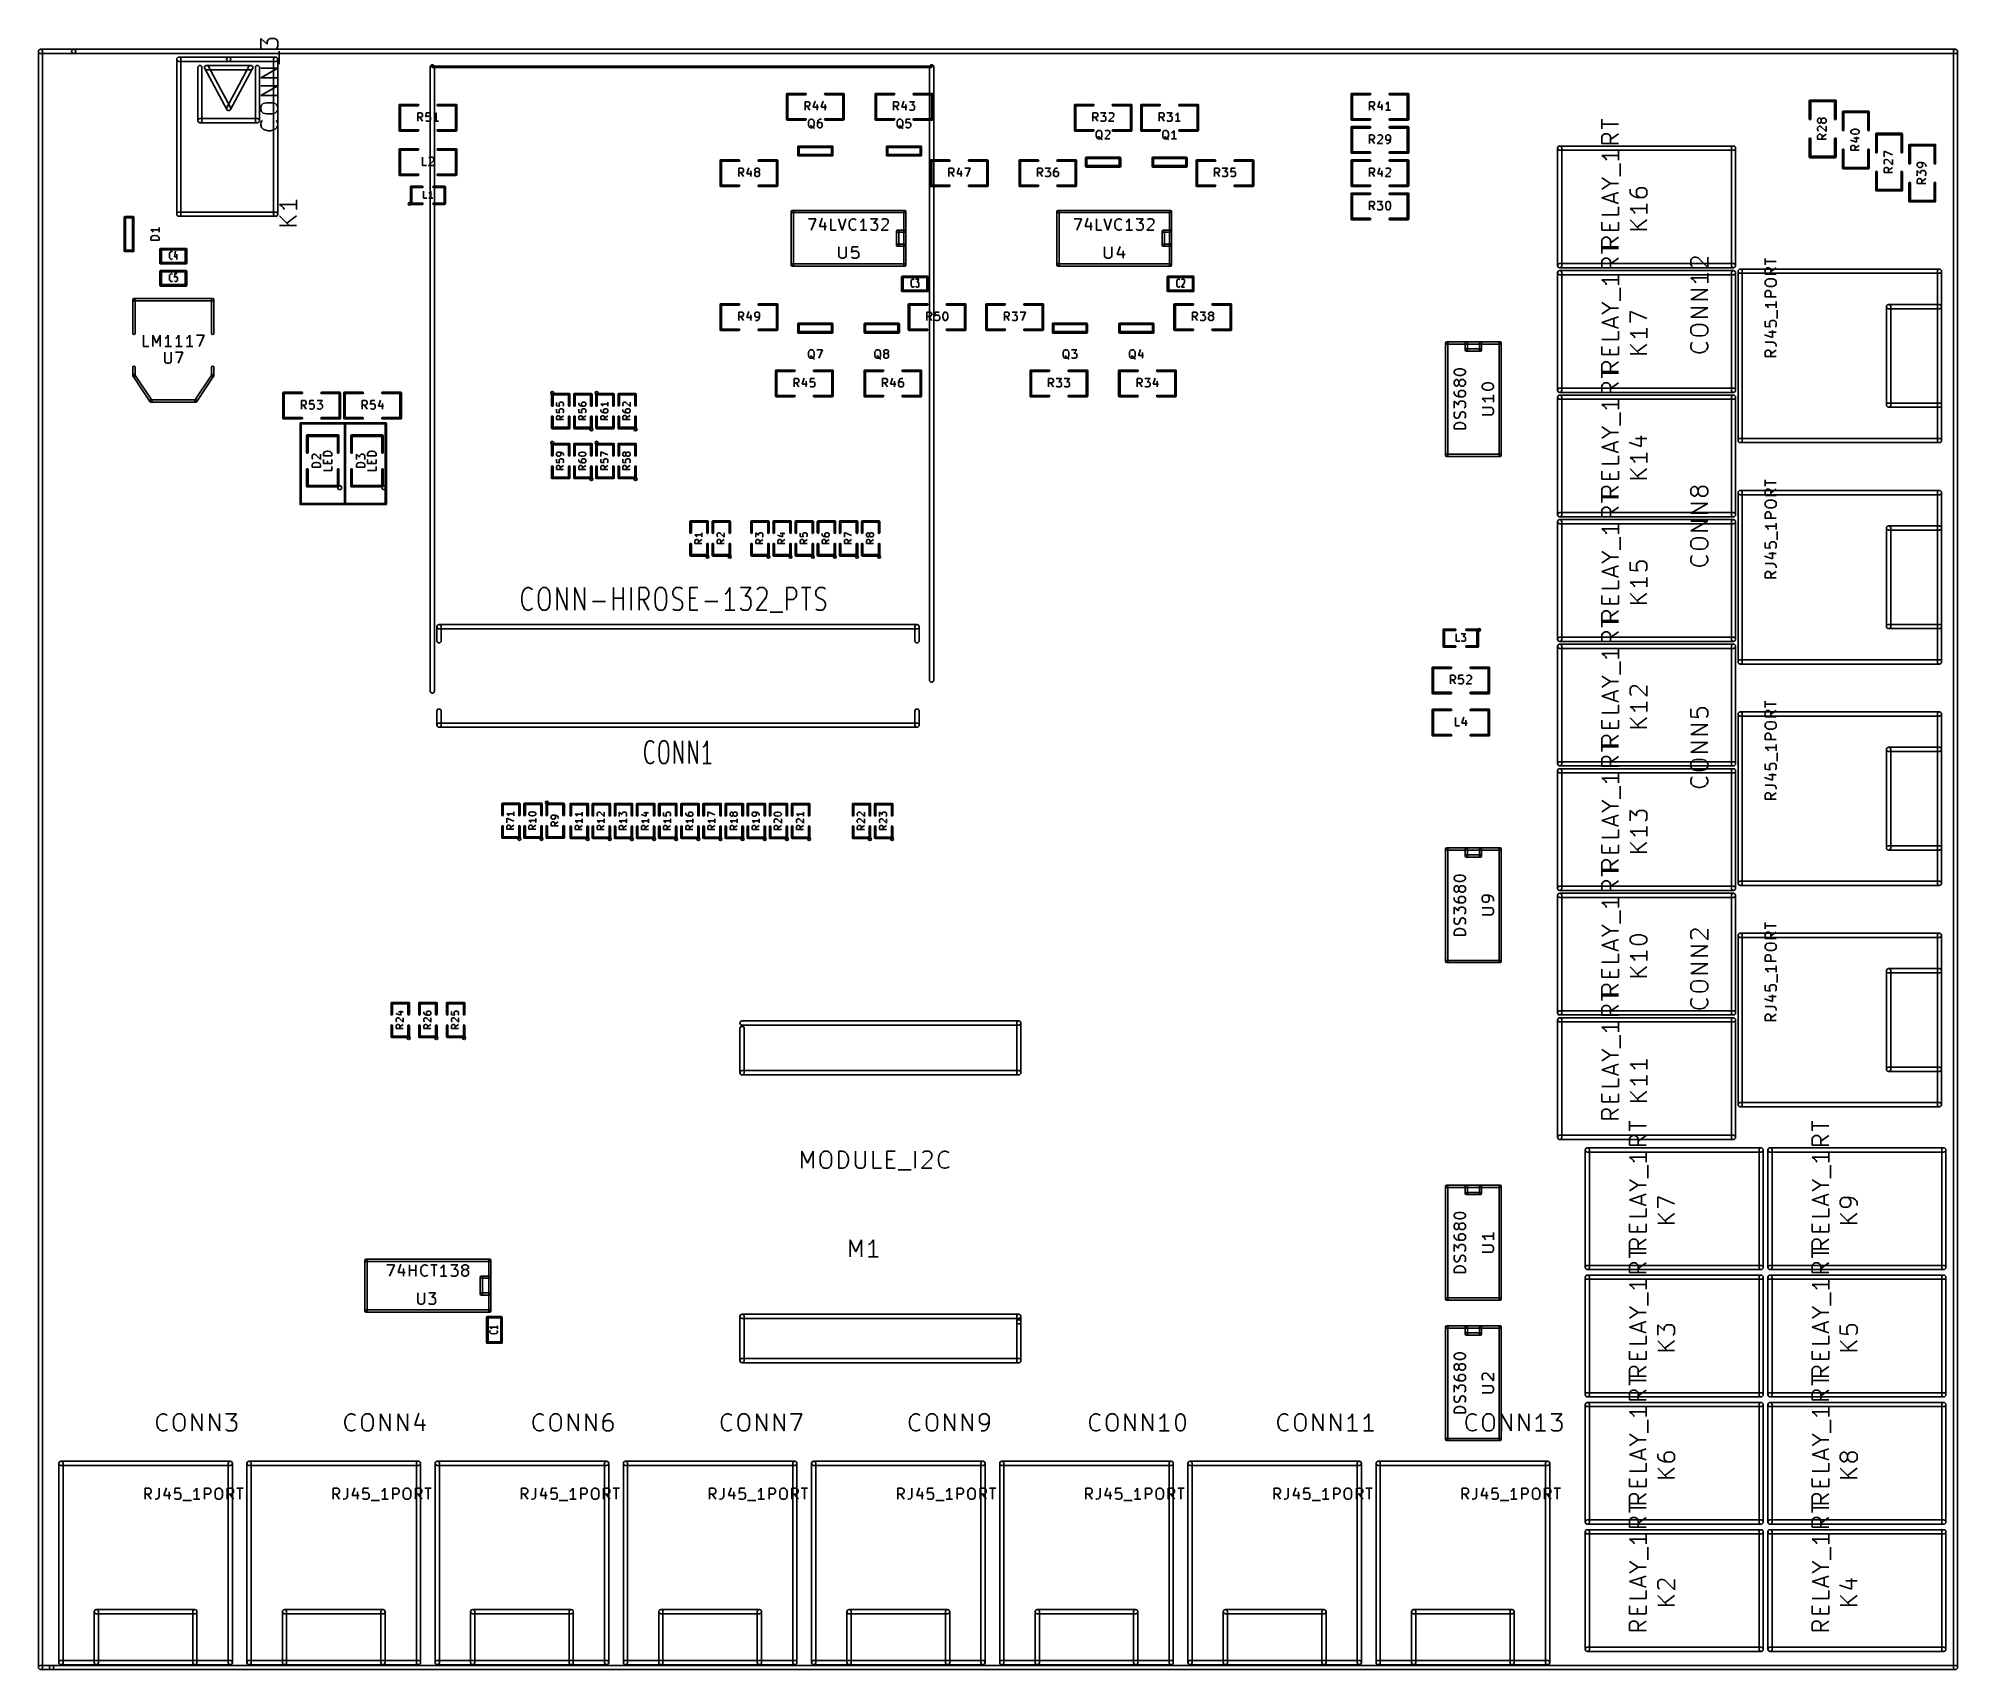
# Model space of a CAD drawing. Extents: x 25909 to 94169, y 14485 to 72503.
import ezdxf

# ---------------------------------------------------------------- set-up
doc = ezdxf.new("R2010")
doc.units = 0
doc.layers.add('BLACK', color=1, linetype='CONTINUOUS')

msp = doc.modelspace()

# ---------------------------------------------------------------- linework, layer by layer
at = {"layer": 'BLACK'}
for p, q in [((33820, 72132), (33820, 72503)), ((33820, 72503), (34048, 72303)), ((34048, 72389), (34077, 72446)), ((34048, 72303), (34048, 72389)), ((34077, 72446), (34106, 72475)), ((34106, 72475), (34163, 72503)), ((34163, 72503), (34306, 72503)), ((34306, 72503), (34363, 72475)), ((34363, 72475), (34391, 72446)), ((34391, 72446), (34420, 72389)), ((34420, 72389), (34420, 72217)), ((25909, 14560), (25909, 72040)), ((25984, 72115), (27164, 72115)), ((25984, 71965), (27164, 71965)), ((26059, 14560), (26059, 72040)), ((27165, 72115), (94093, 72115)), ((27165, 71965), (94093, 71965)), ((30830, 66249), (30830, 71761)), ((30905, 71836), (32677, 71836)), ((30905, 71686), (32677, 71686)), ((30980, 66249), (30980, 71761)), ((32677, 71836), (34349, 71836)), ((32677, 71686), (34349, 71686)), ((34275, 66249), (34275, 71761)), ((34391, 72160), (34363, 72132)), ((34420, 72217), (34391, 72160)), ((34425, 66249), (34425, 71761)), ((34477, 71589), (34477, 72046)), ((94019, 14560), (94019, 72040)), ((94169, 14560), (94169, 72040)), ((31578, 69577), (31578, 71465)), ((31728, 69577), (31728, 71465)), ((31824, 71429), (32610, 69974)), ((31890, 71540), (33464, 71540)), ((31890, 71390), (33464, 71390)), ((31956, 71500), (32742, 70045)), ((32611, 70045), (33397, 71500)), ((32743, 69974), (33529, 71429)), ((33626, 69577), (33626, 71465)), ((33776, 69577), (33776, 71465)), ((33820, 71103), (34420, 71446)), ((34420, 71446), (33820, 71446)), ((34420, 71103), (33820, 71103)), ((39845, 49286), (39845, 71490)), ((39921, 71509), (57677, 71509)), ((39921, 71471), (57677, 71471)), ((39995, 49286), (39995, 71490)), ((57601, 49680), (57601, 71490)), ((57751, 49680), (57751, 71490)), ((33820, 70474), (34420, 70817)), ((34420, 70817), (33820, 70817)), ((34420, 70474), (33820, 70474)), ((52518, 69622), (52518, 70522)), ((52543, 70547), (53193, 70547)), ((52543, 70497), (53193, 70497)), ((52568, 69622), (52568, 70522)), ((53893, 70547), (54543, 70547)), ((53893, 70497), (54543, 70497)), ((54518, 69622), (54518, 70522)), ((54568, 69622), (54568, 70522)), ((55668, 69622), (55668, 70522)), ((55693, 70547), (56343, 70547)), ((55693, 70497), (56343, 70497)), ((55718, 69622), (55718, 70522)), ((57043, 70547), (57693, 70547)), ((57043, 70497), (57693, 70497)), ((57668, 69622), (57668, 70522)), ((57718, 69622), (57718, 70522)), ((72597, 69622), (72597, 70522)), ((72622, 70547), (73272, 70547)), ((72622, 70497), (73272, 70497)), ((72647, 69622), (72647, 70522)), ((73972, 70547), (74622, 70547)), ((73972, 70497), (74622, 70497)), ((74597, 69622), (74597, 70522)), ((74647, 69622), (74647, 70522)), ((88920, 70309), (89820, 70309)), ((31653, 69651), (33701, 69651)), ((33820, 70073), (33848, 70131)), ((33820, 69959), (33820, 70073)), ((33848, 69902), (33820, 69959)), ((33848, 70131), (33906, 70188)), ((33906, 69845), (33848, 69902)), ((33906, 70188), (34020, 70216)), ((34020, 69816), (33906, 69845)), ((34020, 70216), (34220, 70216)), ((34220, 69816), (34020, 69816)), ((34220, 70216), (34334, 70188)), ((34334, 69845), (34220, 69816)), ((34334, 70188), (34391, 70131)), ((34391, 69902), (34334, 69845)), ((34391, 70131), (34420, 70073)), ((34420, 69959), (34391, 69902)), ((34420, 70073), (34420, 69959)), ((38739, 69228), (38739, 70128)), ((38764, 70153), (39414, 70153)), ((38764, 70103), (39414, 70103)), ((38789, 69228), (38789, 70128)), ((39399, 69557), (39399, 69857)), ((39399, 69857), (39514, 69857)), ((39514, 69699), (39399, 69699)), ((39571, 69557), (39471, 69699)), ((39514, 69857), (39542, 69842)), ((39542, 69714), (39514, 69699)), ((39542, 69842), (39557, 69828)), ((39557, 69728), (39542, 69714)), ((39557, 69828), (39571, 69799)), ((39571, 69757), (39557, 69728)), ((39571, 69799), (39571, 69757)), ((39699, 69857), (39685, 69714)), ((39685, 69714), (39699, 69728)), ((39842, 69857), (39699, 69857)), ((39699, 69728), (39728, 69742)), ((39728, 69742), (39799, 69742)), ((39799, 69742), (39828, 69728)), ((39828, 69728), (39842, 69714)), ((39842, 69714), (39857, 69685)), ((39857, 69685), (39857, 69614)), ((40000, 69785), (39971, 69771)), ((40028, 69814), (40000, 69785)), ((40057, 69857), (40028, 69814)), ((40057, 69557), (40057, 69857)), ((40114, 70153), (40764, 70153)), ((40114, 70103), (40764, 70103)), ((40739, 69228), (40739, 70128)), ((40789, 69228), (40789, 70128)), ((52543, 69647), (53193, 69647)), ((53178, 69951), (53178, 70251)), ((53178, 70251), (53293, 70251)), ((53293, 70093), (53178, 70093)), ((53350, 69951), (53250, 70093)), ((53293, 70251), (53321, 70236)), ((53321, 70108), (53293, 70093)), ((53321, 70236), (53336, 70222)), ((53336, 70122), (53321, 70108)), ((53336, 70222), (53350, 70193)), ((53350, 70151), (53336, 70122)), ((53343, 69611), (53372, 69626)), ((53350, 70193), (53350, 70151)), ((53372, 69626), (53429, 69626)), ((53429, 69626), (53457, 69611)), ((53536, 70265), (53464, 70051)), ((53464, 70051), (53650, 70051)), ((53607, 70151), (53607, 69951)), ((53700, 69626), (53671, 69611)), ((53757, 69626), (53700, 69626)), ((53822, 70265), (53750, 70051)), ((53750, 70051), (53936, 70051)), ((53893, 70151), (53893, 69951)), ((53893, 69647), (54543, 69647)), ((55693, 69647), (56343, 69647)), ((56328, 69951), (56328, 70251)), ((56328, 70251), (56443, 70251)), ((56443, 70093), (56328, 70093)), ((56500, 69951), (56400, 70093)), ((56443, 70251), (56471, 70236)), ((56471, 70108), (56443, 70093)), ((56471, 70236), (56486, 70222)), ((56486, 70122), (56471, 70108)), ((56486, 70222), (56500, 70193)), ((56500, 70151), (56486, 70122)), ((56493, 69611), (56522, 69626)), ((56500, 70193), (56500, 70151)), ((56522, 69626), (56579, 69626)), ((56579, 69626), (56607, 69611)), ((56686, 70265), (56614, 70051)), ((56614, 70051), (56800, 70051)), ((56757, 70151), (56757, 69951)), ((56778, 69626), (56764, 69483)), ((56921, 69626), (56778, 69626)), ((56886, 70251), (57072, 70251)), ((56900, 69965), (56886, 69979)), ((56929, 69951), (56900, 69965)), ((57014, 69951), (56929, 69951)), ((57072, 70251), (56972, 70136)), ((56972, 70136), (57014, 70136)), ((57014, 70136), (57043, 70122)), ((57043, 69965), (57014, 69951)), ((57043, 70122), (57057, 70108)), ((57057, 69979), (57043, 69965)), ((57043, 69647), (57693, 69647)), ((57057, 70108), (57072, 70079)), ((57072, 70008), (57057, 69979)), ((57072, 70079), (57072, 70008)), ((62754, 69228), (62754, 70128)), ((62779, 70153), (63429, 70153)), ((62779, 70103), (63429, 70103)), ((62804, 69228), (62804, 70128)), ((63414, 69557), (63414, 69857)), ((63414, 69857), (63529, 69857)), ((63529, 69699), (63414, 69699)), ((63586, 69557), (63486, 69699)), ((63529, 69857), (63557, 69842)), ((63557, 69714), (63529, 69699)), ((63557, 69842), (63572, 69828)), ((63572, 69728), (63557, 69714)), ((63572, 69828), (63586, 69799)), ((63586, 69757), (63572, 69728)), ((63586, 69799), (63586, 69757)), ((63686, 69857), (63872, 69857)), ((63872, 69857), (63772, 69742)), ((63772, 69742), (63814, 69742)), ((63814, 69742), (63843, 69728)), ((63843, 69728), (63857, 69714)), ((63857, 69714), (63872, 69685)), ((63872, 69685), (63872, 69614)), ((64143, 69728), (63972, 69557)), ((63986, 69828), (64000, 69842)), ((64000, 69842), (64029, 69857)), ((64029, 69857), (64100, 69857)), ((64100, 69857), (64129, 69842)), ((64129, 70153), (64779, 70153)), ((64129, 70103), (64779, 70103)), ((64129, 69842), (64143, 69828)), ((64143, 69828), (64158, 69799)), ((64158, 69771), (64143, 69728)), ((64158, 69799), (64158, 69771)), ((64754, 69228), (64754, 70128)), ((64804, 69228), (64804, 70128)), ((65117, 69228), (65117, 70128)), ((65142, 70153), (65792, 70153)), ((65142, 70103), (65792, 70103)), ((65167, 69228), (65167, 70128)), ((65777, 69557), (65777, 69857)), ((65777, 69857), (65892, 69857)), ((65892, 69699), (65777, 69699)), ((65949, 69557), (65849, 69699)), ((65892, 69857), (65920, 69842)), ((65920, 69714), (65892, 69699)), ((65920, 69842), (65935, 69828)), ((65935, 69728), (65920, 69714)), ((65935, 69828), (65949, 69799)), ((65949, 69757), (65935, 69728)), ((65949, 69799), (65949, 69757)), ((66049, 69857), (66235, 69857)), ((66235, 69857), (66135, 69742)), ((66135, 69742), (66177, 69742)), ((66177, 69742), (66206, 69728)), ((66206, 69728), (66220, 69714)), ((66220, 69714), (66235, 69685)), ((66235, 69685), (66235, 69614)), ((66378, 69785), (66349, 69771)), ((66406, 69814), (66378, 69785)), ((66435, 69857), (66406, 69814)), ((66435, 69557), (66435, 69857)), ((66492, 70153), (67142, 70153)), ((66492, 70103), (67142, 70103)), ((67117, 69228), (67117, 70128)), ((67167, 69228), (67167, 70128)), ((72622, 69647), (73272, 69647)), ((73257, 69951), (73257, 70251)), ((73257, 70251), (73372, 70251)), ((73372, 70093), (73257, 70093)), ((73429, 69951), (73329, 70093)), ((73372, 70251), (73400, 70236)), ((73400, 70108), (73372, 70093)), ((73400, 70236), (73415, 70222)), ((73415, 70122), (73400, 70108)), ((73415, 70222), (73429, 70193)), ((73429, 70151), (73415, 70122)), ((73429, 70193), (73429, 70151)), ((73615, 70265), (73543, 70051)), ((73543, 70051), (73729, 70051)), ((73686, 70151), (73686, 69951)), ((73858, 70179), (73829, 70165)), ((74001, 69951), (73829, 69951)), ((73886, 70208), (73858, 70179)), ((73915, 70251), (73886, 70208)), ((73915, 69951), (73915, 70251)), ((73972, 69647), (74622, 69647)), ((81513, 69283), (81513, 69626)), ((88895, 69634), (88895, 70284)), ((88920, 70259), (89820, 70259)), ((88945, 69634), (88945, 70284)), ((89191, 69605), (89206, 69634)), ((89206, 69634), (89220, 69648)), ((89220, 69648), (89249, 69663)), ((89249, 69663), (89263, 69663)), ((89263, 69663), (89291, 69648)), ((89291, 69648), (89306, 69634)), ((89306, 69634), (89320, 69605)), ((89334, 69634), (89320, 69605)), ((89349, 69648), (89334, 69634)), ((89377, 69663), (89349, 69648)), ((89434, 69663), (89377, 69663)), ((89463, 69648), (89434, 69663)), ((89477, 69634), (89463, 69648)), ((89491, 69605), (89477, 69634)), ((89795, 69634), (89795, 70284)), ((89845, 69634), (89845, 70284)), ((90076, 69240), (90076, 69890)), ((90101, 69915), (91001, 69915)), ((90101, 69865), (91001, 69865)), ((90126, 69240), (90126, 69890)), ((90976, 69240), (90976, 69890)), ((91026, 69240), (91026, 69890)), ((31653, 69501), (33701, 69501)), ((33820, 69473), (33848, 69559)), ((33820, 69416), (33820, 69473)), ((33848, 69331), (33820, 69416)), ((33848, 69559), (33877, 69588)), ((33906, 69273), (33848, 69331)), ((33963, 69245), (33906, 69273)), ((34077, 69216), (33963, 69245)), ((34163, 69216), (34077, 69216)), ((34277, 69245), (34163, 69216)), ((34334, 69273), (34277, 69245)), ((34391, 69331), (34334, 69273)), ((34363, 69588), (34391, 69559)), ((34391, 69559), (34420, 69473)), ((34420, 69416), (34391, 69331)), ((34420, 69473), (34420, 69416)), ((38764, 69253), (39414, 69253)), ((38764, 69203), (39414, 69203)), ((39699, 69571), (39685, 69585)), ((39728, 69557), (39699, 69571)), ((39799, 69557), (39728, 69557)), ((39828, 69571), (39799, 69557)), ((39842, 69585), (39828, 69571)), ((39857, 69614), (39842, 69585)), ((40143, 69557), (39971, 69557)), ((40114, 69253), (40764, 69253)), ((40114, 69203), (40764, 69203)), ((52543, 69597), (53193, 69597)), ((53300, 69526), (53314, 69583)), ((53300, 69426), (53300, 69526)), ((53314, 69368), (53300, 69426)), ((53314, 69583), (53343, 69611)), ((53343, 69340), (53314, 69368)), ((53372, 69326), (53343, 69340)), ((53386, 69397), (53357, 69397)), ((53429, 69326), (53372, 69326)), ((53414, 69383), (53386, 69397)), ((53457, 69340), (53414, 69383)), ((53457, 69340), (53429, 69326)), ((53457, 69611), (53486, 69583)), ((53486, 69368), (53457, 69340)), ((53486, 69311), (53457, 69340)), ((53486, 69583), (53500, 69526)), ((53500, 69426), (53486, 69368)), ((53514, 69297), (53486, 69311)), ((53500, 69526), (53500, 69426)), ((53628, 69554), (53614, 69497)), ((53614, 69497), (53614, 69383)), ((53628, 69483), (53614, 69454)), ((53614, 69383), (53628, 69354)), ((53657, 69597), (53628, 69554)), ((53643, 69497), (53628, 69483)), ((53628, 69354), (53643, 69340)), ((53671, 69511), (53643, 69497)), ((53643, 69340), (53671, 69326)), ((53671, 69611), (53657, 69597)), ((53728, 69511), (53671, 69511)), ((53671, 69326), (53728, 69326)), ((53757, 69497), (53728, 69511)), ((53728, 69326), (53757, 69340)), ((53771, 69483), (53757, 69497)), ((53757, 69340), (53771, 69354)), ((53786, 69454), (53771, 69483)), ((53771, 69354), (53786, 69383)), ((53786, 69383), (53786, 69454)), ((53893, 69597), (54543, 69597)), ((55693, 69597), (56343, 69597)), ((56450, 69526), (56464, 69583)), ((56450, 69426), (56450, 69526)), ((56464, 69368), (56450, 69426)), ((56464, 69583), (56493, 69611)), ((56493, 69340), (56464, 69368)), ((56522, 69326), (56493, 69340)), ((56536, 69397), (56507, 69397)), ((56579, 69326), (56522, 69326)), ((56564, 69383), (56536, 69397)), ((56607, 69340), (56564, 69383)), ((56607, 69340), (56579, 69326)), ((56607, 69611), (56636, 69583)), ((56636, 69368), (56607, 69340)), ((56636, 69311), (56607, 69340)), ((56636, 69583), (56650, 69526)), ((56650, 69426), (56636, 69368)), ((56664, 69297), (56636, 69311)), ((56650, 69526), (56650, 69426)), ((56764, 69483), (56778, 69497)), ((56778, 69340), (56764, 69354)), ((56778, 69497), (56807, 69511)), ((56807, 69326), (56778, 69340)), ((56807, 69511), (56878, 69511)), ((56878, 69326), (56807, 69326)), ((56878, 69511), (56907, 69497)), ((56907, 69340), (56878, 69326)), ((56907, 69497), (56921, 69483)), ((56921, 69354), (56907, 69340)), ((56921, 69483), (56936, 69454)), ((56936, 69383), (56921, 69354)), ((56936, 69454), (56936, 69383)), ((57043, 69597), (57693, 69597)), ((62779, 69253), (63429, 69253)), ((62779, 69203), (63429, 69203)), ((63536, 69132), (63550, 69189)), ((63536, 69032), (63536, 69132)), ((63550, 68974), (63536, 69032)), ((63550, 69189), (63579, 69217)), ((63579, 68946), (63550, 68974)), ((63579, 69217), (63608, 69232)), ((63608, 68932), (63579, 68946)), ((63622, 69003), (63593, 69003)), ((63608, 69232), (63665, 69232)), ((63650, 68989), (63622, 69003)), ((63693, 68946), (63650, 68989)), ((63665, 69232), (63693, 69217)), ((63693, 68946), (63665, 68932)), ((63700, 69571), (63686, 69585)), ((63693, 69217), (63722, 69189)), ((63722, 68974), (63693, 68946)), ((63722, 68917), (63693, 68946)), ((63729, 69557), (63700, 69571)), ((63722, 69189), (63736, 69132)), ((63736, 69032), (63722, 68974)), ((63814, 69557), (63729, 69557)), ((63736, 69132), (63736, 69032)), ((63843, 69571), (63814, 69557)), ((64007, 69103), (63836, 68932)), ((63857, 69585), (63843, 69571)), ((63850, 69203), (63864, 69217)), ((63872, 69614), (63857, 69585)), ((63864, 69217), (63893, 69232)), ((63893, 69232), (63964, 69232)), ((63964, 69232), (63993, 69217)), ((63972, 69557), (64158, 69557)), ((63993, 69217), (64007, 69203)), ((64007, 69203), (64022, 69174)), ((64022, 69146), (64007, 69103)), ((64022, 69174), (64022, 69146)), ((64129, 69253), (64779, 69253)), ((64129, 69203), (64779, 69203)), ((65142, 69253), (65792, 69253)), ((65142, 69203), (65792, 69203)), ((65899, 69132), (65913, 69189)), ((65899, 69032), (65899, 69132)), ((65913, 68974), (65899, 69032)), ((65913, 69189), (65942, 69217)), ((65942, 68946), (65913, 68974)), ((65942, 69217), (65971, 69232)), ((65971, 68932), (65942, 68946)), ((65985, 69003), (65956, 69003)), ((65971, 69232), (66028, 69232)), ((66013, 68989), (65985, 69003)), ((66056, 68946), (66013, 68989)), ((66028, 69232), (66056, 69217)), ((66056, 68946), (66028, 68932)), ((66063, 69571), (66049, 69585)), ((66056, 69217), (66085, 69189)), ((66085, 68974), (66056, 68946)), ((66085, 68917), (66056, 68946)), ((66092, 69557), (66063, 69571)), ((66085, 69189), (66099, 69132)), ((66099, 69032), (66085, 68974)), ((66177, 69557), (66092, 69557)), ((66099, 69132), (66099, 69032)), ((66206, 69571), (66177, 69557)), ((66220, 69585), (66206, 69571)), ((66242, 69160), (66213, 69146)), ((66235, 69614), (66220, 69585)), ((66270, 69189), (66242, 69160)), ((66299, 69232), (66270, 69189)), ((66299, 68932), (66299, 69232)), ((66521, 69557), (66349, 69557)), ((66492, 69253), (67142, 69253)), ((66492, 69203), (67142, 69203)), ((72597, 68440), (72597, 69340)), ((72622, 69597), (73272, 69597)), ((72622, 69365), (73272, 69365)), ((72622, 69315), (73272, 69315)), ((72647, 68440), (72647, 69340)), ((73257, 68769), (73257, 69069)), ((73257, 69069), (73372, 69069)), ((73372, 69069), (73400, 69054)), ((73400, 69054), (73415, 69040)), ((73415, 69040), (73429, 69011)), ((73429, 68969), (73415, 68940)), ((73429, 69011), (73429, 68969)), ((73543, 69040), (73557, 69054)), ((73557, 69054), (73586, 69069)), ((73586, 69069), (73657, 69069)), ((73657, 69069), (73686, 69054)), ((73686, 69054), (73700, 69040)), ((73700, 69040), (73715, 69011)), ((73715, 68983), (73700, 68940)), ((73715, 69011), (73715, 68983)), ((73843, 69040), (73829, 69011)), ((73829, 69011), (73829, 68940)), ((73858, 69054), (73843, 69040)), ((73886, 69069), (73858, 69054)), ((73943, 69069), (73886, 69069)), ((73972, 69054), (73943, 69069)), ((73972, 69597), (74622, 69597)), ((73972, 69365), (74622, 69365)), ((73972, 69315), (74622, 69315)), ((73986, 69040), (73972, 69054)), ((74001, 69011), (73986, 69040)), ((74001, 68897), (74001, 69011)), ((74597, 68440), (74597, 69340)), ((74647, 68440), (74647, 69340)), ((82113, 69455), (81513, 69455)), ((81513, 68997), (81541, 69055)), ((81513, 68769), (81513, 68997)), ((81541, 69055), (81570, 69083)), ((81570, 69083), (81627, 69112)), ((81627, 69112), (81713, 69112)), ((81713, 69112), (81770, 69083)), ((81770, 69083), (81799, 69055)), ((81799, 69055), (81827, 68997)), ((82113, 69112), (81827, 68912)), ((81827, 68997), (81827, 68769)), ((89191, 69548), (89191, 69605)), ((89206, 69520), (89191, 69548)), ((89191, 69319), (89206, 69348)), ((89191, 69248), (89191, 69319)), ((89206, 69219), (89191, 69248)), ((89191, 69034), (89206, 69062)), ((89191, 68919), (89191, 69034)), ((89220, 69505), (89206, 69520)), ((89206, 69348), (89220, 69362)), ((89220, 69205), (89206, 69219)), ((89206, 69062), (89220, 69077)), ((89249, 69491), (89220, 69505)), ((89220, 69362), (89249, 69377)), ((89220, 69077), (89249, 69091)), ((89263, 69491), (89249, 69491)), ((89249, 69377), (89277, 69377)), ((89249, 69091), (89291, 69091)), ((89291, 69505), (89263, 69491)), ((89277, 69377), (89320, 69362)), ((89306, 69520), (89291, 69505)), ((89291, 69091), (89320, 69077)), ((89320, 69548), (89306, 69520)), ((89320, 69605), (89320, 69548)), ((89320, 69548), (89334, 69520)), ((89320, 69362), (89491, 69191)), ((89320, 69077), (89334, 69062)), ((89334, 69520), (89349, 69505)), ((89334, 69062), (89349, 69034)), ((89349, 69505), (89377, 69491)), ((89491, 69091), (89349, 68991)), ((89349, 69034), (89349, 68919)), ((89377, 69491), (89434, 69491)), ((89434, 69491), (89463, 69505)), ((89463, 69505), (89477, 69520)), ((89477, 69520), (89491, 69548)), ((89491, 69548), (89491, 69605)), ((89491, 69191), (89491, 69377)), ((90372, 69197), (90387, 69226)), ((90372, 69169), (90372, 69197)), ((90387, 69140), (90372, 69169)), ((90387, 69226), (90401, 69240)), ((90401, 69126), (90387, 69140)), ((90401, 69240), (90430, 69254)), ((90430, 69111), (90401, 69126)), ((90430, 69254), (90487, 69269)), ((90487, 69097), (90430, 69111)), ((90472, 68954), (90672, 68954)), ((90487, 69269), (90558, 69269)), ((90558, 69097), (90487, 69097)), ((90558, 69269), (90615, 69254)), ((90615, 69111), (90558, 69097)), ((90572, 68811), (90572, 68997)), ((90615, 69254), (90644, 69240)), ((90644, 69126), (90615, 69111)), ((90644, 69240), (90658, 69226)), ((90658, 69140), (90644, 69126)), ((90658, 69226), (90672, 69197)), ((90672, 69169), (90658, 69140)), ((90672, 69197), (90672, 69169)), ((91257, 68453), (91257, 69103)), ((91282, 69128), (92182, 69128)), ((91282, 69078), (92182, 69078)), ((91307, 68453), (91307, 69103)), ((92157, 68453), (92157, 69103)), ((92207, 68453), (92207, 69103)), ((38739, 67653), (38739, 68553)), ((38764, 68578), (39414, 68578)), ((38764, 68528), (39414, 68528)), ((38789, 67653), (38789, 68553)), ((39571, 67982), (39571, 68282)), ((39800, 68253), (39814, 68267)), ((39814, 68267), (39843, 68282)), ((39843, 68282), (39914, 68282)), ((39914, 68282), (39943, 68267)), ((39943, 68267), (39957, 68253)), ((40114, 68578), (40764, 68578)), ((40114, 68528), (40764, 68528)), ((40739, 67653), (40739, 68553)), ((40789, 67653), (40789, 68553)), ((52918, 68347), (52918, 68647)), ((52943, 68672), (54143, 68672)), ((52943, 68622), (54143, 68622)), ((52943, 68372), (54143, 68372)), ((52943, 68322), (54143, 68322)), ((52968, 68347), (52968, 68647)), ((54118, 68347), (54118, 68647)), ((54168, 68347), (54168, 68647)), ((56068, 68347), (56068, 68647)), ((56093, 68672), (57293, 68672)), ((56093, 68622), (57293, 68622)), ((56093, 68372), (57293, 68372)), ((56093, 68322), (57293, 68322)), ((56118, 68347), (56118, 68647)), ((57268, 68347), (57268, 68647)), ((57318, 68347), (57318, 68647)), ((63179, 68278), (64379, 68278)), ((63665, 68932), (63608, 68932)), ((63750, 68903), (63722, 68917)), ((63836, 68932), (64022, 68932)), ((65542, 68278), (66742, 68278)), ((66028, 68932), (65971, 68932)), ((66113, 68903), (66085, 68917)), ((66385, 68932), (66213, 68932)), ((72622, 68465), (73272, 68465)), ((72622, 68415), (73272, 68415)), ((73372, 68911), (73257, 68911)), ((73429, 68769), (73329, 68911)), ((73400, 68926), (73372, 68911)), ((73415, 68940), (73400, 68926)), ((73700, 68940), (73529, 68769)), ((73529, 68769), (73715, 68769)), ((73829, 68940), (73843, 68911)), ((73843, 68911), (73858, 68897)), ((73858, 68897), (73886, 68883)), ((73858, 68769), (73915, 68769)), ((73886, 68883), (73943, 68883)), ((73915, 68769), (73943, 68783)), ((73943, 68883), (73972, 68897)), ((73943, 68783), (73958, 68797)), ((73958, 68797), (73986, 68840)), ((73972, 68897), (73986, 68911)), ((73972, 68465), (74622, 68465)), ((73972, 68415), (74622, 68415)), ((73986, 68911), (74001, 68940)), ((73986, 68840), (74001, 68897)), ((79941, 64418), (79941, 68600)), ((80016, 68675), (86198, 68675)), ((80016, 68525), (86198, 68525)), ((80091, 64418), (80091, 68600)), ((82113, 68769), (81513, 68769)), ((82113, 68341), (81513, 68341)), ((81513, 68341), (81599, 68284)), ((81599, 68284), (81656, 68226)), ((82113, 68512), (82113, 68169)), ((86123, 64418), (86123, 68600)), ((86273, 64418), (86273, 68600)), ((88895, 68284), (88895, 68934)), ((88920, 68309), (89820, 68309)), ((88945, 68284), (88945, 68934)), ((89491, 68919), (89191, 68919)), ((89795, 68284), (89795, 68934)), ((89845, 68284), (89845, 68934)), ((90076, 67890), (90076, 68540)), ((90126, 67890), (90126, 68540)), ((90358, 68883), (90572, 68811)), ((90372, 68640), (90387, 68668)), ((90372, 68525), (90372, 68640)), ((90672, 68525), (90372, 68525)), ((90387, 68668), (90401, 68683)), ((90401, 68683), (90430, 68697)), ((90430, 68697), (90472, 68697)), ((90472, 68697), (90501, 68683)), ((90501, 68683), (90515, 68668)), ((90515, 68668), (90530, 68640)), ((90672, 68697), (90530, 68597)), ((90530, 68640), (90530, 68525)), ((90976, 67890), (90976, 68540)), ((91026, 67890), (91026, 68540)), ((91553, 68296), (91553, 68496)), ((91553, 68496), (91853, 68367)), ((92438, 68059), (92438, 68709)), ((92463, 68734), (93363, 68734)), ((92463, 68684), (93363, 68684)), ((92488, 68059), (92488, 68709)), ((93338, 68059), (93338, 68709)), ((93388, 68059), (93388, 68709)), ((38764, 67678), (39414, 67678)), ((38764, 67628), (39414, 67628)), ((39714, 67982), (39571, 67982)), ((39957, 68153), (39786, 67982)), ((39786, 67982), (39972, 67982)), ((39957, 68253), (39972, 68224)), ((39972, 68196), (39957, 68153)), ((39972, 68224), (39972, 68196)), ((40114, 67678), (40764, 67678)), ((40114, 67628), (40764, 67628)), ((50156, 67259), (50156, 68159)), ((50181, 68184), (50831, 68184)), ((50181, 68134), (50831, 68134)), ((50206, 67259), (50206, 68159)), ((50816, 67588), (50816, 67888)), ((50816, 67888), (50931, 67888)), ((50931, 67730), (50816, 67730)), ((50988, 67588), (50888, 67730)), ((50931, 67888), (50959, 67873)), ((50959, 67745), (50931, 67730)), ((50959, 67873), (50974, 67859)), ((50974, 67759), (50959, 67745)), ((50974, 67859), (50988, 67830)), ((50988, 67788), (50974, 67759)), ((50988, 67830), (50988, 67788)), ((51174, 67902), (51102, 67688)), ((51102, 67688), (51288, 67688)), ((51245, 67788), (51245, 67588)), ((51388, 67830), (51402, 67859)), ((51388, 67816), (51388, 67830)), ((51402, 67788), (51388, 67816)), ((51402, 67730), (51388, 67702)), ((51388, 67702), (51388, 67645)), ((51388, 67645), (51402, 67616)), ((51402, 67859), (51417, 67873)), ((51417, 67773), (51402, 67788)), ((51417, 67745), (51402, 67730)), ((51402, 67616), (51417, 67602)), ((51417, 67873), (51445, 67888)), ((51445, 67759), (51417, 67773)), ((51445, 67759), (51417, 67745)), ((51417, 67602), (51445, 67588)), ((51445, 67888), (51502, 67888)), ((51502, 67759), (51445, 67759)), ((51445, 67588), (51502, 67588)), ((51502, 67888), (51531, 67873)), ((51531, 67773), (51502, 67759)), ((51531, 67745), (51502, 67759)), ((51502, 67588), (51531, 67602)), ((51531, 68184), (52181, 68184)), ((51531, 68134), (52181, 68134)), ((51531, 67873), (51545, 67859)), ((51545, 67788), (51531, 67773)), ((51545, 67730), (51531, 67745)), ((51531, 67602), (51545, 67616)), ((51545, 67859), (51560, 67830)), ((51560, 67816), (51545, 67788)), ((51560, 67702), (51545, 67730)), ((51545, 67616), (51560, 67645)), ((51560, 67830), (51560, 67816)), ((51560, 67645), (51560, 67702)), ((52156, 67259), (52156, 68159)), ((52206, 67259), (52206, 68159)), ((57636, 67259), (57636, 68159)), ((57661, 68184), (58311, 68184)), ((57661, 68134), (58311, 68134)), ((57686, 67259), (57686, 68159)), ((58296, 67588), (58296, 67888)), ((58296, 67888), (58411, 67888)), ((58411, 67730), (58296, 67730)), ((58468, 67588), (58368, 67730)), ((58411, 67888), (58439, 67873)), ((58439, 67745), (58411, 67730)), ((58439, 67873), (58454, 67859)), ((58454, 67759), (58439, 67745)), ((58454, 67859), (58468, 67830)), ((58468, 67788), (58454, 67759)), ((58468, 67830), (58468, 67788)), ((58654, 67902), (58582, 67688)), ((58582, 67688), (58768, 67688)), ((58725, 67788), (58725, 67588)), ((58854, 67888), (59054, 67888)), ((59054, 67888), (58925, 67588)), ((59011, 68184), (59661, 68184)), ((59011, 68134), (59661, 68134)), ((59636, 67259), (59636, 68159)), ((59686, 67259), (59686, 68159)), ((60786, 67259), (60786, 68159)), ((60811, 68184), (61461, 68184)), ((60811, 68134), (61461, 68134)), ((60836, 67259), (60836, 68159)), ((61446, 67588), (61446, 67888)), ((61446, 67888), (61561, 67888)), ((61561, 67730), (61446, 67730)), ((61618, 67588), (61518, 67730)), ((61561, 67888), (61589, 67873)), ((61589, 67745), (61561, 67730)), ((61589, 67873), (61604, 67859)), ((61604, 67759), (61589, 67745)), ((61604, 67859), (61618, 67830)), ((61618, 67788), (61604, 67759)), ((61618, 67830), (61618, 67788)), ((61718, 67888), (61904, 67888)), ((61732, 67602), (61718, 67616)), ((61761, 67588), (61732, 67602)), ((61846, 67588), (61761, 67588)), ((61904, 67888), (61804, 67773)), ((61804, 67773), (61846, 67773)), ((61846, 67773), (61875, 67759)), ((61875, 67602), (61846, 67588)), ((61875, 67759), (61889, 67745)), ((61889, 67616), (61875, 67602)), ((61889, 67745), (61904, 67716)), ((61904, 67645), (61889, 67616)), ((61904, 67716), (61904, 67645)), ((62032, 67816), (62018, 67759)), ((62018, 67759), (62018, 67645)), ((62032, 67745), (62018, 67716)), ((62018, 67645), (62032, 67616)), ((62061, 67859), (62032, 67816)), ((62047, 67759), (62032, 67745)), ((62032, 67616), (62047, 67602)), ((62075, 67773), (62047, 67759)), ((62047, 67602), (62075, 67588)), ((62075, 67873), (62061, 67859)), ((62104, 67888), (62075, 67873)), ((62132, 67773), (62075, 67773)), ((62075, 67588), (62132, 67588)), ((62161, 67888), (62104, 67888)), ((62161, 67759), (62132, 67773)), ((62132, 67588), (62161, 67602)), ((62161, 68184), (62811, 68184)), ((62161, 68134), (62811, 68134)), ((62175, 67745), (62161, 67759)), ((62161, 67602), (62175, 67616)), ((62190, 67716), (62175, 67745)), ((62175, 67616), (62190, 67645)), ((62190, 67645), (62190, 67716)), ((62786, 67259), (62786, 68159)), ((62836, 67259), (62836, 68159)), ((63154, 67953), (63154, 68253)), ((63179, 68228), (64379, 68228)), ((63179, 67978), (64379, 67978)), ((63179, 67928), (64379, 67928)), ((63204, 67953), (63204, 68253)), ((64354, 67953), (64354, 68253)), ((64404, 67953), (64404, 68253)), ((65517, 67953), (65517, 68253)), ((65542, 68228), (66742, 68228)), ((65542, 67978), (66742, 67978)), ((65542, 67928), (66742, 67928)), ((65567, 67953), (65567, 68253)), ((66717, 67953), (66717, 68253)), ((66767, 67953), (66767, 68253)), ((67085, 67259), (67085, 68159)), ((67110, 68184), (67760, 68184)), ((67110, 68134), (67760, 68134)), ((67135, 67259), (67135, 68159)), ((67745, 67588), (67745, 67888)), ((67745, 67888), (67860, 67888)), ((67860, 67730), (67745, 67730)), ((67917, 67588), (67817, 67730)), ((67860, 67888), (67888, 67873)), ((67888, 67745), (67860, 67730)), ((67888, 67873), (67903, 67859)), ((67903, 67759), (67888, 67745)), ((67903, 67859), (67917, 67830)), ((67917, 67788), (67903, 67759)), ((67917, 67830), (67917, 67788)), ((68017, 67888), (68203, 67888)), ((68031, 67602), (68017, 67616)), ((68060, 67588), (68031, 67602)), ((68145, 67588), (68060, 67588)), ((68203, 67888), (68103, 67773)), ((68103, 67773), (68145, 67773)), ((68145, 67773), (68174, 67759)), ((68174, 67602), (68145, 67588)), ((68174, 67759), (68188, 67745)), ((68188, 67616), (68174, 67602)), ((68188, 67745), (68203, 67716)), ((68203, 67645), (68188, 67616)), ((68203, 67716), (68203, 67645)), ((68331, 67888), (68317, 67745)), ((68317, 67745), (68331, 67759)), ((68331, 67602), (68317, 67616)), ((68474, 67888), (68331, 67888)), ((68331, 67759), (68360, 67773)), ((68360, 67588), (68331, 67602)), ((68360, 67773), (68431, 67773)), ((68431, 67588), (68360, 67588)), ((68431, 67773), (68460, 67759)), ((68460, 67602), (68431, 67588)), ((68460, 68184), (69110, 68184)), ((68460, 68134), (69110, 68134)), ((68460, 67759), (68474, 67745)), ((68474, 67616), (68460, 67602)), ((68474, 67745), (68489, 67716)), ((68489, 67645), (68474, 67616)), ((68489, 67716), (68489, 67645)), ((69085, 67259), (69085, 68159)), ((69135, 67259), (69135, 68159)), ((72597, 67259), (72597, 68159)), ((72622, 68184), (73272, 68184)), ((72622, 68134), (73272, 68134)), ((72647, 67259), (72647, 68159)), ((73257, 67588), (73257, 67888)), ((73257, 67888), (73372, 67888)), ((73372, 67730), (73257, 67730)), ((73429, 67588), (73329, 67730)), ((73372, 67888), (73400, 67873)), ((73400, 67745), (73372, 67730)), ((73400, 67873), (73415, 67859)), ((73415, 67759), (73400, 67745)), ((73415, 67859), (73429, 67830)), ((73429, 67788), (73415, 67759)), ((73429, 67830), (73429, 67788)), ((73615, 67902), (73543, 67688)), ((73543, 67688), (73729, 67688)), ((73686, 67788), (73686, 67588)), ((73986, 67759), (73815, 67588)), ((73815, 67588), (74001, 67588)), ((73829, 67859), (73843, 67873)), ((73843, 67873), (73872, 67888)), ((73872, 67888), (73943, 67888)), ((73943, 67888), (73972, 67873)), ((73972, 68184), (74622, 68184)), ((73972, 68134), (74622, 68134)), ((73972, 67873), (73986, 67859)), ((73986, 67859), (74001, 67830)), ((74001, 67802), (73986, 67759)), ((74001, 67830), (74001, 67802)), ((74597, 67259), (74597, 68159)), ((74647, 67259), (74647, 68159)), ((81656, 68226), (81684, 68169)), ((82170, 67598), (82170, 68055)), ((88920, 68259), (89820, 68259)), ((90101, 67915), (91001, 67915)), ((90101, 67865), (91001, 67865)), ((91257, 67103), (91257, 67753)), ((91307, 67103), (91307, 67753)), ((91553, 68138), (91568, 68167)), ((91553, 68067), (91553, 68138)), ((91568, 68038), (91553, 68067)), ((91553, 67853), (91568, 67881)), ((91553, 67738), (91553, 67853)), ((91853, 67738), (91553, 67738)), ((91568, 68167), (91582, 68181)), ((91582, 68024), (91568, 68038)), ((91568, 67881), (91582, 67896)), ((91582, 68181), (91611, 68196)), ((91582, 67896), (91611, 67910)), ((91611, 68196), (91639, 68196)), ((91611, 67910), (91653, 67910)), ((91639, 68196), (91682, 68181)), ((91653, 67910), (91682, 67896)), ((91682, 68181), (91853, 68010)), ((91682, 67896), (91696, 67881)), ((91696, 67881), (91711, 67853)), ((91853, 67910), (91711, 67810)), ((91711, 67853), (91711, 67738)), ((91853, 68010), (91853, 68196)), ((92157, 67103), (92157, 67753)), ((92207, 67103), (92207, 67753)), ((92749, 68059), (92734, 68030)), ((92734, 68030), (92734, 67973)), ((92734, 67973), (92749, 67945)), ((92734, 67616), (92734, 67802)), ((92734, 67802), (92849, 67702)), ((92763, 68073), (92749, 68059)), ((92749, 67945), (92763, 67930)), ((92792, 68088), (92763, 68073)), ((92763, 67930), (92792, 67916)), ((92906, 68088), (92792, 68088)), ((92792, 67916), (92863, 67916)), ((92849, 67744), (92863, 67773)), ((92849, 67702), (92849, 67744)), ((92892, 68073), (92863, 68088)), ((92863, 67916), (92892, 67930)), ((92863, 67773), (92877, 67787)), ((92877, 67787), (92906, 67802)), ((92906, 68059), (92892, 68073)), ((92892, 67930), (92906, 67945)), ((92963, 68073), (92906, 68088)), ((92920, 68030), (92906, 68059)), ((92906, 67945), (92920, 67973)), ((92906, 67802), (92977, 67802)), ((92920, 67973), (92920, 68030)), ((93006, 68045), (92963, 68073)), ((92977, 67802), (93006, 67787)), ((93020, 68030), (93006, 68045)), ((93006, 67787), (93020, 67773)), ((93020, 67630), (93006, 67616)), ((93034, 68002), (93020, 68030)), ((93020, 67773), (93034, 67744)), ((93034, 67659), (93020, 67630)), ((93034, 67945), (93034, 68002)), ((93034, 67744), (93034, 67659)), ((39139, 66622), (39139, 67222)), ((39164, 67247), (39564, 67247)), ((39164, 67197), (39564, 67197)), ((39189, 66622), (39189, 67222)), ((39604, 66821), (39604, 67071)), ((39817, 67011), (39794, 66999)), ((39841, 67035), (39817, 67011)), ((39865, 67071), (39841, 67035)), ((39865, 66821), (39865, 67071)), ((39964, 67247), (40364, 67247)), ((39964, 67197), (40364, 67197)), ((40339, 66622), (40339, 67222)), ((40389, 66622), (40389, 67222)), ((50181, 67284), (50831, 67284)), ((50181, 67234), (50831, 67234)), ((51531, 67284), (52181, 67284)), ((51531, 67234), (52181, 67234)), ((57661, 67284), (58311, 67284)), ((57661, 67234), (58311, 67234)), ((59011, 67284), (59661, 67284)), ((59011, 67234), (59661, 67234)), ((60811, 67284), (61461, 67284)), ((60811, 67234), (61461, 67234)), ((62161, 67284), (62811, 67284)), ((62161, 67234), (62811, 67234)), ((67110, 67284), (67760, 67284)), ((67110, 67234), (67760, 67234)), ((68460, 67284), (69110, 67284)), ((68460, 67234), (69110, 67234)), ((72597, 66078), (72597, 66978)), ((72622, 67284), (73272, 67284)), ((72622, 67234), (73272, 67234)), ((72622, 67003), (73272, 67003)), ((72622, 66953), (73272, 66953)), ((72647, 66078), (72647, 66978)), ((73972, 67284), (74622, 67284)), ((73972, 67234), (74622, 67234)), ((73972, 67003), (74622, 67003)), ((73972, 66953), (74622, 66953)), ((74597, 66078), (74597, 66978)), ((74647, 66078), (74647, 66978)), ((81827, 67341), (81513, 67541)), ((81513, 67141), (81827, 67341)), ((81513, 66827), (82113, 67027)), ((81827, 67341), (82113, 67341)), ((81941, 66684), (81941, 66970)), ((82517, 67135), (82517, 67021)), ((82517, 67021), (82545, 66964)), ((82545, 66964), (82574, 66935)), ((82574, 66935), (82660, 66878)), ((82774, 67135), (82745, 67078)), ((82745, 67078), (82745, 66964)), ((82745, 66964), (82774, 66906)), ((82803, 67164), (82774, 67135)), ((82774, 66906), (82803, 66878)), ((82860, 67192), (82803, 67164)), ((83003, 67192), (82860, 67192)), ((83060, 67164), (83003, 67192)), ((83088, 67135), (83060, 67164)), ((83060, 66878), (83088, 66906)), ((83117, 67078), (83088, 67135)), ((83088, 66906), (83117, 66964)), ((83117, 66964), (83117, 67078)), ((91282, 67128), (92182, 67128)), ((91282, 67078), (92182, 67078)), ((92438, 66709), (92438, 67359)), ((92488, 66709), (92488, 67359)), ((92734, 67459), (92749, 67487)), ((92734, 67344), (92734, 67459)), ((93034, 67344), (92734, 67344)), ((92749, 67487), (92763, 67502)), ((92763, 67502), (92792, 67516)), ((92792, 67516), (92834, 67516)), ((92834, 67516), (92863, 67502)), ((92863, 67502), (92877, 67487)), ((92877, 67487), (92892, 67459)), ((93034, 67516), (92892, 67416)), ((92892, 67459), (92892, 67344)), ((93338, 66709), (93338, 67359)), ((93388, 66709), (93388, 67359)), ((30905, 66324), (34349, 66324)), ((35085, 66593), (34485, 66593)), ((34485, 66593), (34571, 66536)), ((34571, 66536), (34628, 66478)), ((34628, 66478), (34656, 66421)), ((35085, 66764), (35085, 66421)), ((39164, 66647), (39564, 66647)), ((39164, 66597), (39564, 66597)), ((39723, 66821), (39604, 66821)), ((39936, 66821), (39794, 66821)), ((39964, 66647), (40364, 66647)), ((39964, 66597), (40364, 66597)), ((52684, 64447), (52684, 66347)), ((52724, 66387), (56724, 66387)), ((52724, 66307), (56724, 66307)), ((52764, 64447), (52764, 66347)), ((56684, 64447), (56684, 66347)), ((56764, 64447), (56764, 66347)), ((62133, 64447), (62133, 66347)), ((62173, 66387), (66173, 66387)), ((62173, 66307), (66173, 66307)), ((62213, 64447), (62213, 66347)), ((66133, 64447), (66133, 66347)), ((66213, 64447), (66213, 66347)), ((73257, 66407), (73257, 66707)), ((73257, 66707), (73372, 66707)), ((73372, 66549), (73257, 66549)), ((73429, 66407), (73329, 66549)), ((73372, 66707), (73400, 66692)), ((73400, 66564), (73372, 66549)), ((73400, 66692), (73415, 66678)), ((73415, 66578), (73400, 66564)), ((73415, 66678), (73429, 66649)), ((73429, 66607), (73415, 66578)), ((73429, 66649), (73429, 66607)), ((73529, 66707), (73715, 66707)), ((73543, 66421), (73529, 66435)), ((73572, 66407), (73543, 66421)), ((73657, 66407), (73572, 66407)), ((73715, 66707), (73615, 66592)), ((73615, 66592), (73657, 66592)), ((73657, 66592), (73686, 66578)), ((73686, 66421), (73657, 66407)), ((73686, 66578), (73700, 66564)), ((73700, 66435), (73686, 66421)), ((73700, 66564), (73715, 66535)), ((73715, 66464), (73700, 66435)), ((73715, 66535), (73715, 66464)), ((73829, 66592), (73843, 66649)), ((73829, 66521), (73829, 66592)), ((73843, 66464), (73829, 66521)), ((73843, 66649), (73858, 66678)), ((73858, 66435), (73843, 66464)), ((73858, 66678), (73872, 66692)), ((73872, 66421), (73858, 66435)), ((73872, 66692), (73901, 66707)), ((73901, 66407), (73872, 66421)), ((73901, 66707), (73929, 66707)), ((73929, 66407), (73901, 66407)), ((73929, 66707), (73958, 66692)), ((73958, 66421), (73929, 66407)), ((73958, 66692), (73972, 66678)), ((73972, 66435), (73958, 66421)), ((73972, 66678), (73986, 66649)), ((73986, 66464), (73972, 66435)), ((73986, 66649), (74001, 66592)), ((74001, 66521), (73986, 66464)), ((74001, 66592), (74001, 66521)), ((82113, 66627), (81513, 66827)), ((82113, 66227), (81513, 66227)), ((82113, 66513), (82113, 66227)), ((83117, 66450), (82517, 66450)), ((82517, 66450), (82603, 66393)), ((82603, 66393), (82660, 66335)), ((82660, 66878), (82774, 66849)), ((82660, 66335), (82688, 66278)), ((82774, 66849), (83003, 66849)), ((82803, 66878), (82860, 66849)), ((83003, 66849), (83060, 66878)), ((83117, 66621), (83117, 66278)), ((92463, 66734), (93363, 66734)), ((92463, 66684), (93363, 66684)), ((28959, 64944), (28959, 66144)), ((28984, 66169), (29284, 66169)), ((28984, 66119), (29284, 66119)), ((29009, 64944), (29009, 66144)), ((29259, 64944), (29259, 66144)), ((29309, 64944), (29309, 66144)), ((30205, 65694), (29905, 65694)), ((29905, 65694), (29948, 65665)), ((29948, 65665), (29977, 65637)), ((29977, 65637), (29991, 65608)), ((30205, 65780), (30205, 65608)), ((30905, 66174), (34349, 66174)), ((34485, 66193), (34828, 65850)), ((35085, 65850), (34485, 65850)), ((35085, 66193), (34742, 65936)), ((53295, 66085), (53562, 66085)), ((53562, 66085), (53390, 65685)), ((53790, 66104), (53695, 65818)), ((53695, 65818), (53943, 65818)), ((53886, 65952), (53886, 65685)), ((54095, 65685), (54095, 66085)), ((54286, 65685), (54095, 65685)), ((54362, 66085), (54495, 65685)), ((54495, 65685), (54629, 66085)), ((54743, 65914), (54762, 65990)), ((54743, 65857), (54743, 65914)), ((54762, 65780), (54743, 65857)), ((54762, 65990), (54781, 66028)), ((54781, 65742), (54762, 65780)), ((54781, 66028), (54819, 66066)), ((54819, 65704), (54781, 65742)), ((54819, 66066), (54877, 66085)), ((54877, 65685), (54819, 65704)), ((54877, 66085), (54915, 66085)), ((54915, 65685), (54877, 65685)), ((54915, 66085), (54972, 66066)), ((54972, 65704), (54915, 65685)), ((54972, 66066), (54991, 66047)), ((54991, 65723), (54972, 65704)), ((55181, 65990), (55143, 65971)), ((55372, 65685), (55143, 65685)), ((55219, 66028), (55181, 65990)), ((55257, 66085), (55219, 66028)), ((55257, 65685), (55257, 66085)), ((55505, 66085), (55753, 66085)), ((55524, 65704), (55505, 65723)), ((55562, 65685), (55524, 65704)), ((55677, 65685), (55562, 65685)), ((55753, 66085), (55619, 65933)), ((55619, 65933), (55677, 65933)), ((55677, 65933), (55715, 65914)), ((55715, 65704), (55677, 65685)), ((55715, 65914), (55734, 65895)), ((55734, 65723), (55715, 65704)), ((55734, 65895), (55753, 65857)), ((55753, 65761), (55734, 65723)), ((55753, 65857), (55753, 65761)), ((56115, 65914), (55886, 65685)), ((55886, 65685), (56134, 65685)), ((55905, 66047), (55924, 66066)), ((55924, 66066), (55962, 66085)), ((55962, 66085), (56058, 66085)), ((56058, 66085), (56096, 66066)), ((56096, 66066), (56115, 66047)), ((56115, 66047), (56134, 66009)), ((56134, 65971), (56115, 65914)), ((56134, 66009), (56134, 65971)), ((56434, 65147), (56434, 65647)), ((56474, 65687), (56724, 65687)), ((56474, 65607), (56724, 65607)), ((56514, 65147), (56514, 65647)), ((62744, 66085), (63011, 66085)), ((63011, 66085), (62839, 65685)), ((63239, 66104), (63144, 65818)), ((63144, 65818), (63392, 65818)), ((63335, 65952), (63335, 65685)), ((63544, 65685), (63544, 66085)), ((63735, 65685), (63544, 65685)), ((63811, 66085), (63944, 65685)), ((63944, 65685), (64078, 66085)), ((64192, 65914), (64211, 65990)), ((64192, 65857), (64192, 65914)), ((64211, 65780), (64192, 65857)), ((64211, 65990), (64230, 66028)), ((64230, 65742), (64211, 65780)), ((64230, 66028), (64268, 66066)), ((64268, 65704), (64230, 65742)), ((64268, 66066), (64326, 66085)), ((64326, 65685), (64268, 65704)), ((64326, 66085), (64364, 66085)), ((64364, 65685), (64326, 65685)), ((64364, 66085), (64421, 66066)), ((64421, 65704), (64364, 65685)), ((64421, 66066), (64440, 66047)), ((64440, 65723), (64421, 65704)), ((64630, 65990), (64592, 65971)), ((64821, 65685), (64592, 65685)), ((64668, 66028), (64630, 65990)), ((64706, 66085), (64668, 66028)), ((64706, 65685), (64706, 66085)), ((64954, 66085), (65202, 66085)), ((64973, 65704), (64954, 65723)), ((65011, 65685), (64973, 65704)), ((65126, 65685), (65011, 65685)), ((65202, 66085), (65068, 65933)), ((65068, 65933), (65126, 65933)), ((65126, 65933), (65164, 65914)), ((65164, 65704), (65126, 65685)), ((65164, 65914), (65183, 65895)), ((65183, 65723), (65164, 65704)), ((65183, 65895), (65202, 65857)), ((65202, 65761), (65183, 65723)), ((65202, 65857), (65202, 65761)), ((65564, 65914), (65335, 65685)), ((65335, 65685), (65583, 65685)), ((65354, 66047), (65373, 66066)), ((65373, 66066), (65411, 66085)), ((65411, 66085), (65507, 66085)), ((65507, 66085), (65545, 66066)), ((65545, 66066), (65564, 66047)), ((65564, 66047), (65583, 66009)), ((65583, 65971), (65564, 65914)), ((65583, 66009), (65583, 65971)), ((65883, 65147), (65883, 65647)), ((65923, 65687), (66173, 65687)), ((65923, 65607), (66173, 65607)), ((65963, 65147), (65963, 65647)), ((72622, 66103), (73272, 66103)), ((72622, 66053), (73272, 66053)), ((73972, 66103), (74622, 66103)), ((73972, 66053), (74622, 66053)), ((81513, 65684), (81513, 65970)), ((82113, 65684), (81513, 65684)), ((81799, 65684), (81799, 65884)), ((82113, 65970), (82113, 65684)), ((82517, 66050), (82860, 65707)), ((83117, 65707), (82517, 65707)), ((83117, 66050), (82774, 65793)), ((28984, 64969), (29284, 64969)), ((28984, 64919), (29284, 64919)), ((29905, 65394), (29920, 65437)), ((29905, 65322), (29905, 65394)), ((30205, 65322), (29905, 65322)), ((29920, 65437), (29948, 65465)), ((29948, 65465), (29977, 65480)), ((29977, 65480), (30034, 65494)), ((30034, 65494), (30077, 65494)), ((30077, 65494), (30134, 65480)), ((30134, 65480), (30163, 65465)), ((30163, 65465), (30191, 65437)), ((30191, 65437), (30205, 65394)), ((30205, 65394), (30205, 65322)), ((30234, 64507), (30234, 65007)), ((30259, 65032), (31159, 65032)), ((30259, 64982), (31159, 64982)), ((30284, 64507), (30284, 65007)), ((30568, 64804), (30577, 64857)), ((30577, 64857), (30585, 64884)), ((30585, 64884), (30603, 64910)), ((30603, 64910), (30628, 64924)), ((30628, 64924), (30645, 64924)), ((30645, 64924), (30671, 64910)), ((30671, 64910), (30680, 64897)), ((30791, 64937), (30748, 64737)), ((31134, 64507), (31134, 65007)), ((31184, 64507), (31184, 65007)), ((54381, 65085), (54381, 64761)), ((54638, 64761), (54638, 65085)), ((54852, 65085), (54831, 64895)), ((54831, 64895), (54852, 64914)), ((55066, 65085), (54852, 65085)), ((54852, 64914), (54895, 64933)), ((54895, 64933), (55002, 64933)), ((55002, 64933), (55045, 64914)), ((55045, 64914), (55066, 64895)), ((55066, 64895), (55088, 64857)), ((55088, 64857), (55088, 64761)), ((56474, 65187), (56724, 65187)), ((56474, 65107), (56724, 65107)), ((63830, 65085), (63830, 64761)), ((64087, 64761), (64087, 65085)), ((64387, 65104), (64280, 64818)), ((64494, 64952), (64494, 64685)), ((65923, 65187), (66173, 65187)), ((65923, 65107), (66173, 65107)), ((81513, 65312), (81541, 65370)), ((81513, 65084), (81513, 65312)), ((81513, 64854), (81513, 65197)), ((82113, 65084), (81513, 65084)), ((82113, 65026), (81513, 65026)), ((81541, 65370), (81570, 65398)), ((81570, 65398), (81627, 65427)), ((81627, 65427), (81713, 65427)), ((81713, 65427), (81770, 65398)), ((81770, 65398), (81799, 65370)), ((81799, 65370), (81827, 65312)), ((82113, 65427), (81827, 65227)), ((81827, 65312), (81827, 65084)), ((30234, 63719), (30234, 64219)), ((30259, 64532), (31159, 64532)), ((30259, 64482), (31159, 64482)), ((30259, 64244), (31159, 64244)), ((30259, 64194), (31159, 64194)), ((30284, 63719), (30284, 64219)), ((30568, 64764), (30568, 64804)), ((30577, 64710), (30568, 64764)), ((30585, 64684), (30577, 64710)), ((30603, 64657), (30585, 64684)), ((30628, 64644), (30603, 64657)), ((30645, 64644), (30628, 64644)), ((30671, 64657), (30645, 64644)), ((30680, 64670), (30671, 64657)), ((30748, 64737), (30860, 64737)), ((30834, 64830), (30834, 64644)), ((31134, 63719), (31134, 64219)), ((31184, 63719), (31184, 64219)), ((52724, 64487), (56724, 64487)), ((52724, 64407), (56724, 64407)), ((54381, 64761), (54403, 64723)), ((54403, 64723), (54424, 64704)), ((54424, 64704), (54467, 64685)), ((54467, 64685), (54553, 64685)), ((54553, 64685), (54595, 64704)), ((54595, 64704), (54617, 64723)), ((54617, 64723), (54638, 64761)), ((54852, 64704), (54831, 64723)), ((54895, 64685), (54852, 64704)), ((55002, 64685), (54895, 64685)), ((55045, 64704), (55002, 64685)), ((55066, 64723), (55045, 64704)), ((55088, 64761), (55066, 64723)), ((62173, 64487), (66173, 64487)), ((62173, 64407), (66173, 64407)), ((63830, 64761), (63852, 64723)), ((63852, 64723), (63873, 64704)), ((63873, 64704), (63916, 64685)), ((63916, 64685), (64002, 64685)), ((64002, 64685), (64044, 64704)), ((64044, 64704), (64066, 64723)), ((64066, 64723), (64087, 64761)), ((64280, 64818), (64558, 64818)), ((79941, 59989), (79941, 64171)), ((80016, 64493), (86198, 64493)), ((80016, 64343), (86198, 64343)), ((80016, 64246), (86198, 64246)), ((80091, 59989), (80091, 64171)), ((81513, 64568), (81541, 64626)), ((81513, 64340), (81513, 64568)), ((82113, 64340), (81513, 64340)), ((81541, 64626), (81570, 64654)), ((81570, 64654), (81627, 64683)), ((81627, 64683), (81713, 64683)), ((81713, 64683), (81770, 64654)), ((81770, 64654), (81799, 64626)), ((81799, 64626), (81827, 64568)), ((82113, 64683), (81827, 64483)), ((81827, 64568), (81827, 64340)), ((84682, 64611), (84710, 64668)), ((84682, 64468), (84682, 64611)), ((84710, 64411), (84682, 64468)), ((84710, 64668), (84739, 64697)), ((84739, 64382), (84710, 64411)), ((84739, 64697), (84796, 64725)), ((84796, 64725), (84853, 64725)), ((84853, 64725), (84939, 64697)), ((84939, 64697), (85282, 64354)), ((85282, 64354), (85282, 64725)), ((86123, 59989), (86123, 64171)), ((86273, 59989), (86273, 64171)), ((86362, 58199), (86362, 64223)), ((86437, 64298), (93523, 64298)), ((86512, 58199), (86512, 64223)), ((87324, 64454), (87324, 64679)), ((87718, 64566), (87324, 64566)), ((87324, 64266), (87343, 64303)), ((87324, 64116), (87324, 64266)), ((87343, 64303), (87362, 64322)), ((87362, 64322), (87400, 64341)), ((87400, 64341), (87456, 64341)), ((87456, 64341), (87493, 64322)), ((87493, 64322), (87512, 64303)), ((87512, 64303), (87531, 64266)), ((87718, 64341), (87531, 64210)), ((87531, 64266), (87531, 64116)), ((93449, 58199), (93449, 64223)), ((93599, 58199), (93599, 64223)), ((30259, 63744), (31159, 63744)), ((30259, 63694), (31159, 63694)), ((30568, 64016), (30577, 64069)), ((30568, 63976), (30568, 64016)), ((30577, 63922), (30568, 63976)), ((30577, 64069), (30585, 64096)), ((30585, 63896), (30577, 63922)), ((30585, 64096), (30603, 64122)), ((30603, 63869), (30585, 63896)), ((30603, 64122), (30628, 64136)), ((30628, 63856), (30603, 63869)), ((30628, 64136), (30645, 64136)), ((30645, 63856), (30628, 63856)), ((30645, 64136), (30671, 64122)), ((30671, 63869), (30645, 63856)), ((30671, 64122), (30680, 64109)), ((30680, 63882), (30671, 63869)), ((30757, 64136), (30748, 64002)), ((30748, 64002), (30757, 64016)), ((30757, 63869), (30748, 63882)), ((30843, 64136), (30757, 64136)), ((30757, 64016), (30774, 64029)), ((30774, 63856), (30757, 63869)), ((30774, 64029), (30817, 64029)), ((30817, 63856), (30774, 63856)), ((30817, 64029), (30834, 64016)), ((30834, 63869), (30817, 63856)), ((30834, 64016), (30843, 64002)), ((30843, 63882), (30834, 63869)), ((30843, 64002), (30851, 63976)), ((30851, 63909), (30843, 63882)), ((30851, 63976), (30851, 63909)), ((56611, 63522), (56611, 64022)), ((56636, 64047), (57536, 64047)), ((56636, 63997), (57536, 63997)), ((56636, 63547), (57536, 63547)), ((56636, 63497), (57536, 63497)), ((56661, 63522), (56661, 64022)), ((56945, 63819), (56954, 63872)), ((56945, 63779), (56945, 63819)), ((56954, 63725), (56945, 63779)), ((56954, 63872), (56962, 63899)), ((56962, 63699), (56954, 63725)), ((56962, 63899), (56980, 63925)), ((56980, 63672), (56962, 63699)), ((56980, 63925), (57005, 63939)), ((57005, 63659), (56980, 63672)), ((57005, 63939), (57022, 63939)), ((57022, 63659), (57005, 63659)), ((57022, 63939), (57048, 63925)), ((57048, 63672), (57022, 63659)), ((57048, 63925), (57057, 63912)), ((57057, 63685), (57048, 63672)), ((57117, 63939), (57228, 63939)), ((57125, 63672), (57117, 63685)), ((57142, 63659), (57125, 63672)), ((57194, 63659), (57142, 63659)), ((57228, 63939), (57168, 63832)), ((57168, 63832), (57194, 63832)), ((57194, 63832), (57211, 63819)), ((57211, 63672), (57194, 63659)), ((57211, 63819), (57220, 63805)), ((57220, 63685), (57211, 63672)), ((57220, 63805), (57228, 63779)), ((57228, 63712), (57220, 63685)), ((57228, 63779), (57228, 63712)), ((57511, 63522), (57511, 64022)), ((57561, 63522), (57561, 64022)), ((66060, 63522), (66060, 64022)), ((66085, 64047), (66985, 64047)), ((66085, 63997), (66985, 63997)), ((66085, 63547), (66985, 63547)), ((66085, 63497), (66985, 63497)), ((66110, 63522), (66110, 64022)), ((66394, 63819), (66403, 63872)), ((66394, 63779), (66394, 63819)), ((66403, 63725), (66394, 63779)), ((66403, 63872), (66411, 63899)), ((66411, 63699), (66403, 63725)), ((66411, 63899), (66429, 63925)), ((66429, 63672), (66411, 63699)), ((66429, 63925), (66454, 63939)), ((66454, 63659), (66429, 63672)), ((66454, 63939), (66471, 63939)), ((66471, 63659), (66454, 63659)), ((66471, 63939), (66497, 63925)), ((66497, 63672), (66471, 63659)), ((66497, 63925), (66506, 63912)), ((66506, 63685), (66497, 63672)), ((66669, 63819), (66566, 63659)), ((66566, 63659), (66677, 63659)), ((66574, 63912), (66583, 63925)), ((66583, 63925), (66600, 63939)), ((66600, 63939), (66643, 63939)), ((66643, 63939), (66660, 63925)), ((66660, 63925), (66669, 63912)), ((66669, 63912), (66677, 63885)), ((66677, 63859), (66669, 63819)), ((66677, 63885), (66677, 63859)), ((66960, 63522), (66960, 64022)), ((67010, 63522), (67010, 64022)), ((80016, 64096), (86198, 64096)), ((82113, 63912), (81513, 63912)), ((81513, 63912), (81599, 63855)), ((81599, 63855), (81656, 63797)), ((81656, 63797), (81684, 63740)), ((82113, 64083), (82113, 63740)), ((82170, 63169), (82170, 63626)), ((85282, 63983), (84682, 63983)), ((84682, 63983), (84768, 63926)), ((84682, 63211), (85282, 63554)), ((85282, 63554), (84682, 63554)), ((84768, 63926), (84825, 63868)), ((84825, 63868), (84853, 63811)), ((85282, 64154), (85282, 63811)), ((86437, 64148), (93523, 64148)), ((87718, 64116), (87324, 64116)), ((87324, 63853), (87343, 63890)), ((87324, 63778), (87324, 63853)), ((87343, 63740), (87324, 63778)), ((87324, 63459), (87343, 63496)), ((87343, 63890), (87381, 63928)), ((87381, 63703), (87343, 63740)), ((87343, 63496), (87362, 63515)), ((87362, 63515), (87400, 63534)), ((87381, 63928), (87456, 63947)), ((87456, 63684), (87381, 63703)), ((87400, 63534), (87456, 63534)), ((87456, 63947), (87587, 63947)), ((87587, 63684), (87456, 63684)), ((87456, 63534), (87493, 63515)), ((87493, 63515), (87512, 63496)), ((87512, 63496), (87531, 63459)), ((87587, 63947), (87662, 63928)), ((87662, 63703), (87587, 63684)), ((87662, 63928), (87700, 63890)), ((87700, 63740), (87662, 63703)), ((87700, 63890), (87718, 63853)), ((87718, 63778), (87700, 63740)), ((87718, 63853), (87718, 63778)), ((29269, 62010), (29269, 63210)), ((29309, 63250), (32109, 63250)), ((29309, 63170), (32109, 63170)), ((29349, 62010), (29349, 63210)), ((32069, 62010), (32069, 63210)), ((32149, 62010), (32149, 63210)), ((50156, 62141), (50156, 63041)), ((50181, 63066), (50831, 63066)), ((50181, 63016), (50831, 63016)), ((50206, 62141), (50206, 63041)), ((51531, 63066), (52181, 63066)), ((51531, 63016), (52181, 63016)), ((52156, 62141), (52156, 63041)), ((52206, 62141), (52206, 63041)), ((56849, 62141), (56849, 63041)), ((56874, 63066), (57524, 63066)), ((56874, 63016), (57524, 63016)), ((56899, 62141), (56899, 63041)), ((58224, 63066), (58874, 63066)), ((58224, 63016), (58874, 63016)), ((58849, 62141), (58849, 63041)), ((58899, 62141), (58899, 63041)), ((59605, 62141), (59605, 63041)), ((59630, 63066), (60280, 63066)), ((59630, 63016), (60280, 63016)), ((59655, 62141), (59655, 63041)), ((60980, 63066), (61630, 63066)), ((60980, 63016), (61630, 63016)), ((61605, 62141), (61605, 63041)), ((61655, 62141), (61655, 63041)), ((66298, 62141), (66298, 63041)), ((66323, 63066), (66973, 63066)), ((66323, 63016), (66973, 63016)), ((66348, 62141), (66348, 63041)), ((67673, 63066), (68323, 63066)), ((67673, 63016), (68323, 63016)), ((68298, 62141), (68298, 63041)), ((68348, 62141), (68348, 63041)), ((81827, 62912), (81513, 63112)), ((81513, 62712), (81827, 62912)), ((81827, 62912), (82113, 62912)), ((85282, 63211), (84682, 63211)), ((84682, 62582), (85282, 62925)), ((85282, 62925), (84682, 62925)), ((87324, 63309), (87324, 63459)), ((87718, 63309), (87324, 63309)), ((87718, 63028), (87324, 63028)), ((87324, 63028), (87381, 62990)), ((87381, 62990), (87418, 62953)), ((87418, 62953), (87437, 62915)), ((87531, 63459), (87531, 63309)), ((87718, 63140), (87718, 62915)), ((87756, 62540), (87756, 62840)), ((91638, 59459), (91638, 62963)), ((91713, 63038), (93523, 63038)), ((91713, 62888), (93523, 62888)), ((91788, 59459), (91788, 62963)), ((50181, 62166), (50831, 62166)), ((50816, 62470), (50816, 62770)), ((50816, 62770), (50931, 62770)), ((50931, 62612), (50816, 62612)), ((50988, 62470), (50888, 62612)), ((50931, 62770), (50959, 62755)), ((50959, 62627), (50931, 62612)), ((50959, 62755), (50974, 62741)), ((50974, 62641), (50959, 62627)), ((50974, 62741), (50988, 62712)), ((50988, 62670), (50974, 62641)), ((50988, 62712), (50988, 62670)), ((51174, 62784), (51102, 62570)), ((51102, 62570), (51288, 62570)), ((51245, 62670), (51245, 62470)), ((51402, 62741), (51388, 62712)), ((51388, 62712), (51388, 62641)), ((51388, 62641), (51402, 62612)), ((51417, 62755), (51402, 62741)), ((51402, 62612), (51417, 62598)), ((51445, 62770), (51417, 62755)), ((51417, 62598), (51445, 62584)), ((51417, 62470), (51474, 62470)), ((51502, 62770), (51445, 62770)), ((51445, 62584), (51502, 62584)), ((51474, 62470), (51502, 62484)), ((51531, 62755), (51502, 62770)), ((51502, 62584), (51531, 62598)), ((51502, 62484), (51517, 62498)), ((51517, 62498), (51545, 62541)), ((51545, 62741), (51531, 62755)), ((51531, 62598), (51545, 62612)), ((51531, 62166), (52181, 62166)), ((51560, 62712), (51545, 62741)), ((51545, 62612), (51560, 62641)), ((51545, 62541), (51560, 62598)), ((51560, 62598), (51560, 62712)), ((52917, 62047), (52917, 62347)), ((52942, 62372), (54142, 62372)), ((52942, 62322), (54142, 62322)), ((52967, 62047), (52967, 62347)), ((54117, 62047), (54117, 62347)), ((54167, 62047), (54167, 62347)), ((55280, 62047), (55280, 62347)), ((55305, 62372), (56505, 62372)), ((55305, 62322), (56505, 62322)), ((55330, 62047), (55330, 62347)), ((56480, 62047), (56480, 62347)), ((56530, 62047), (56530, 62347)), ((56874, 62166), (57524, 62166)), ((57509, 62470), (57509, 62770)), ((57509, 62770), (57624, 62770)), ((57624, 62612), (57509, 62612)), ((57681, 62470), (57581, 62612)), ((57624, 62770), (57652, 62755)), ((57652, 62627), (57624, 62612)), ((57652, 62755), (57667, 62741)), ((57667, 62641), (57652, 62627)), ((57667, 62741), (57681, 62712)), ((57681, 62670), (57667, 62641)), ((57681, 62712), (57681, 62670)), ((57809, 62770), (57795, 62627)), ((57795, 62627), (57809, 62641)), ((57809, 62484), (57795, 62498)), ((57952, 62770), (57809, 62770)), ((57809, 62641), (57838, 62655)), ((57838, 62470), (57809, 62484)), ((57838, 62655), (57909, 62655)), ((57909, 62470), (57838, 62470)), ((57909, 62655), (57938, 62641)), ((57938, 62484), (57909, 62470)), ((57938, 62641), (57952, 62627)), ((57952, 62498), (57938, 62484)), ((57952, 62627), (57967, 62598)), ((57967, 62527), (57952, 62498)), ((57967, 62598), (57967, 62527)), ((58081, 62655), (58095, 62712)), ((58081, 62584), (58081, 62655)), ((58095, 62527), (58081, 62584)), ((58095, 62712), (58110, 62741)), ((58110, 62498), (58095, 62527)), ((58110, 62741), (58124, 62755)), ((58124, 62484), (58110, 62498)), ((58124, 62755), (58153, 62770)), ((58153, 62470), (58124, 62484)), ((58153, 62770), (58181, 62770)), ((58181, 62470), (58153, 62470)), ((58181, 62770), (58210, 62755)), ((58210, 62484), (58181, 62470)), ((58210, 62755), (58224, 62741)), ((58224, 62498), (58210, 62484)), ((58224, 62741), (58238, 62712)), ((58238, 62527), (58224, 62498)), ((58224, 62166), (58874, 62166)), ((58238, 62712), (58253, 62655)), ((58253, 62584), (58238, 62527)), ((58253, 62655), (58253, 62584)), ((59630, 62166), (60280, 62166)), ((60265, 62470), (60265, 62770)), ((60265, 62770), (60380, 62770)), ((60380, 62612), (60265, 62612)), ((60437, 62470), (60337, 62612)), ((60380, 62770), (60408, 62755)), ((60408, 62627), (60380, 62612)), ((60408, 62755), (60423, 62741)), ((60423, 62641), (60408, 62627)), ((60423, 62741), (60437, 62712)), ((60437, 62670), (60423, 62641)), ((60437, 62712), (60437, 62670)), ((60537, 62770), (60723, 62770)), ((60551, 62484), (60537, 62498)), ((60580, 62470), (60551, 62484)), ((60665, 62470), (60580, 62470)), ((60723, 62770), (60623, 62655)), ((60623, 62655), (60665, 62655)), ((60665, 62655), (60694, 62641)), ((60694, 62484), (60665, 62470)), ((60694, 62641), (60708, 62627)), ((60708, 62498), (60694, 62484)), ((60708, 62627), (60723, 62598)), ((60723, 62527), (60708, 62498)), ((60723, 62598), (60723, 62527)), ((60823, 62770), (61023, 62770)), ((61023, 62770), (60894, 62470)), ((60980, 62166), (61630, 62166)), ((61973, 62047), (61973, 62347)), ((61998, 62372), (63198, 62372)), ((61998, 62322), (63198, 62322)), ((62023, 62047), (62023, 62347)), ((63173, 62047), (63173, 62347)), ((63223, 62047), (63223, 62347)), ((64336, 62047), (64336, 62347)), ((64361, 62372), (65561, 62372)), ((64361, 62322), (65561, 62322)), ((64386, 62047), (64386, 62347)), ((65536, 62047), (65536, 62347)), ((65586, 62047), (65586, 62347)), ((66323, 62166), (66973, 62166)), ((66958, 62470), (66958, 62770)), ((66958, 62770), (67073, 62770)), ((67073, 62612), (66958, 62612)), ((67130, 62470), (67030, 62612)), ((67073, 62770), (67101, 62755)), ((67101, 62627), (67073, 62612)), ((67101, 62755), (67116, 62741)), ((67116, 62641), (67101, 62627)), ((67116, 62741), (67130, 62712)), ((67130, 62670), (67116, 62641)), ((67130, 62712), (67130, 62670)), ((67230, 62770), (67416, 62770)), ((67244, 62484), (67230, 62498)), ((67273, 62470), (67244, 62484)), ((67358, 62470), (67273, 62470)), ((67416, 62770), (67316, 62655)), ((67316, 62655), (67358, 62655)), ((67358, 62655), (67387, 62641)), ((67387, 62484), (67358, 62470)), ((67387, 62641), (67401, 62627)), ((67401, 62498), (67387, 62484)), ((67401, 62627), (67416, 62598)), ((67416, 62527), (67401, 62498)), ((67416, 62598), (67416, 62527)), ((67530, 62712), (67544, 62741)), ((67530, 62698), (67530, 62712)), ((67544, 62670), (67530, 62698)), ((67544, 62612), (67530, 62584)), ((67530, 62584), (67530, 62527)), ((67530, 62527), (67544, 62498)), ((67544, 62741), (67559, 62755)), ((67559, 62655), (67544, 62670)), ((67559, 62627), (67544, 62612)), ((67544, 62498), (67559, 62484)), ((67559, 62755), (67587, 62770)), ((67587, 62641), (67559, 62655)), ((67587, 62641), (67559, 62627)), ((67559, 62484), (67587, 62470)), ((67587, 62770), (67644, 62770)), ((67644, 62641), (67587, 62641)), ((67587, 62470), (67644, 62470)), ((67644, 62770), (67673, 62755)), ((67673, 62655), (67644, 62641)), ((67673, 62627), (67644, 62641)), ((67644, 62470), (67673, 62484)), ((67673, 62755), (67687, 62741)), ((67687, 62670), (67673, 62655)), ((67687, 62612), (67673, 62627)), ((67673, 62484), (67687, 62498)), ((67673, 62166), (68323, 62166)), ((67687, 62741), (67702, 62712)), ((67702, 62698), (67687, 62670)), ((67702, 62584), (67687, 62612)), ((67687, 62498), (67702, 62527)), ((67702, 62712), (67702, 62698)), ((67702, 62527), (67702, 62584)), ((81513, 62398), (82113, 62598)), ((82113, 62198), (81513, 62398)), ((81941, 62255), (81941, 62541)), ((82517, 62392), (82517, 62792)), ((82517, 62792), (83117, 62535)), ((83117, 62192), (83117, 61849)), ((85282, 62582), (84682, 62582)), ((84682, 62181), (84710, 62239)), ((84682, 62067), (84682, 62181)), ((84710, 62239), (84768, 62296)), ((84768, 62296), (84882, 62324)), ((84882, 62324), (85082, 62324)), ((85082, 62324), (85196, 62296)), ((85196, 62296), (85253, 62239)), ((85253, 62239), (85282, 62181)), ((85282, 62181), (85282, 62067)), ((87324, 62446), (87324, 62259)), ((87324, 62259), (87512, 62240)), ((87475, 62390), (87493, 62428)), ((87475, 62296), (87475, 62390)), ((87493, 62259), (87475, 62296)), ((87493, 62428), (87512, 62446)), ((87512, 62240), (87493, 62259)), ((87512, 62446), (87550, 62465)), ((87550, 62465), (87643, 62465)), ((87643, 62465), (87681, 62446)), ((87681, 62446), (87700, 62428)), ((87700, 62259), (87681, 62240)), ((87700, 62428), (87718, 62390)), ((87718, 62296), (87700, 62259)), ((87718, 62390), (87718, 62296)), ((29652, 61548), (29652, 61948)), ((29843, 61548), (29652, 61548)), ((29976, 61548), (29976, 61948)), ((29976, 61948), (30110, 61662)), ((30110, 61662), (30243, 61948)), ((30243, 61948), (30243, 61548)), ((30452, 61853), (30414, 61834)), ((30643, 61548), (30414, 61548)), ((30490, 61891), (30452, 61853)), ((30528, 61948), (30490, 61891)), ((30528, 61548), (30528, 61948)), ((30833, 61853), (30795, 61834)), ((31024, 61548), (30795, 61548)), ((30871, 61891), (30833, 61853)), ((30909, 61948), (30871, 61891)), ((30909, 61548), (30909, 61948)), ((31214, 61853), (31176, 61834)), ((31405, 61548), (31176, 61548)), ((31252, 61891), (31214, 61853)), ((31290, 61948), (31252, 61891)), ((31290, 61548), (31290, 61948)), ((31538, 61948), (31805, 61948)), ((31805, 61948), (31633, 61548)), ((50181, 62116), (50831, 62116)), ((51531, 62116), (52181, 62116)), ((52942, 62072), (54142, 62072)), ((52942, 62022), (54142, 62022)), ((55305, 62072), (56505, 62072)), ((55305, 62022), (56505, 62022)), ((56874, 62116), (57524, 62116)), ((58224, 62116), (58874, 62116)), ((59630, 62116), (60280, 62116)), ((60980, 62116), (61630, 62116)), ((61998, 62072), (63198, 62072)), ((61998, 62022), (63198, 62022)), ((64361, 62072), (65561, 62072)), ((64361, 62022), (65561, 62022)), ((65104, 61440), (65032, 61226)), ((66323, 62116), (66973, 62116)), ((67673, 62116), (68323, 62116)), ((75960, 57670), (75960, 61670)), ((76000, 61710), (77900, 61710)), ((76000, 61630), (77900, 61630)), ((76040, 57670), (76040, 61670)), ((76660, 61420), (76660, 61670)), ((76700, 61460), (77200, 61460)), ((76740, 61420), (76740, 61670)), ((77160, 61420), (77160, 61670)), ((77240, 61420), (77240, 61670)), ((77860, 57670), (77860, 61670)), ((77940, 57670), (77940, 61670)), ((82113, 61798), (81513, 61798)), ((81513, 61255), (81513, 61541)), ((81799, 61255), (81799, 61455)), ((82113, 62084), (82113, 61798)), ((82113, 61541), (82113, 61255)), ((83117, 62021), (82517, 62021)), ((82517, 62021), (82603, 61964)), ((82517, 61621), (82860, 61278)), ((82603, 61964), (82660, 61906)), ((82660, 61906), (82688, 61849)), ((83117, 61621), (82774, 61364)), ((84710, 62010), (84682, 62067)), ((84682, 61581), (84710, 61667)), ((84682, 61524), (84682, 61581)), ((84710, 61439), (84682, 61524)), ((84768, 61953), (84710, 62010)), ((84710, 61667), (84739, 61696)), ((84768, 61381), (84710, 61439)), ((84882, 61924), (84768, 61953)), ((85082, 61924), (84882, 61924)), ((85196, 61953), (85082, 61924)), ((85253, 62010), (85196, 61953)), ((85253, 61439), (85196, 61381)), ((85225, 61696), (85253, 61667)), ((85282, 62067), (85253, 62010)), ((85253, 61667), (85282, 61581)), ((85282, 61524), (85253, 61439)), ((85282, 61581), (85282, 61524)), ((87306, 61959), (87587, 61865)), ((87324, 61696), (87606, 61696)), ((87456, 62053), (87718, 62053)), ((87587, 61865), (87587, 62109)), ((87606, 61696), (87662, 61678)), ((87662, 61678), (87700, 61640)), ((87700, 61640), (87718, 61584)), ((87718, 61584), (87718, 61546)), ((29269, 60510), (29269, 60810)), ((29349, 60510), (29349, 60810)), ((30404, 61348), (30404, 61024)), ((30404, 61024), (30423, 60986)), ((30423, 60986), (30442, 60967)), ((30442, 60967), (30480, 60948)), ((30480, 60948), (30557, 60948)), ((30557, 60948), (30595, 60967)), ((30595, 60967), (30614, 60986)), ((30614, 60986), (30633, 61024)), ((30633, 61024), (30633, 61348)), ((30785, 61348), (31052, 61348)), ((31052, 61348), (30880, 60948)), ((32069, 60510), (32069, 60810)), ((32149, 60510), (32149, 60810)), ((53299, 61326), (53313, 61383)), ((53299, 61226), (53299, 61326)), ((53313, 61168), (53299, 61226)), ((53313, 61383), (53342, 61411)), ((53342, 61140), (53313, 61168)), ((53342, 61411), (53371, 61426)), ((53371, 61126), (53342, 61140)), ((53385, 61197), (53356, 61197)), ((53371, 61426), (53428, 61426)), ((53428, 61126), (53371, 61126)), ((53413, 61183), (53385, 61197)), ((53456, 61140), (53413, 61183)), ((53428, 61426), (53456, 61411)), ((53456, 61140), (53428, 61126)), ((53456, 61411), (53485, 61383)), ((53485, 61168), (53456, 61140)), ((53485, 61111), (53456, 61140)), ((53485, 61383), (53499, 61326)), ((53499, 61226), (53485, 61168)), ((53513, 61097), (53485, 61111)), ((53499, 61326), (53499, 61226)), ((53599, 61426), (53799, 61426)), ((53799, 61426), (53670, 61126)), ((55662, 61326), (55676, 61383)), ((55662, 61226), (55662, 61326)), ((55676, 61168), (55662, 61226)), ((55676, 61383), (55705, 61411)), ((55705, 61140), (55676, 61168)), ((55705, 61411), (55734, 61426)), ((55734, 61126), (55705, 61140)), ((55748, 61197), (55719, 61197)), ((55734, 61426), (55791, 61426)), ((55791, 61126), (55734, 61126)), ((55776, 61183), (55748, 61197)), ((55819, 61140), (55776, 61183)), ((55791, 61426), (55819, 61411)), ((55819, 61140), (55791, 61126)), ((55819, 61411), (55848, 61383)), ((55848, 61168), (55819, 61140)), ((55848, 61111), (55819, 61140)), ((55848, 61383), (55862, 61326)), ((55862, 61226), (55848, 61168)), ((55876, 61097), (55848, 61111)), ((55862, 61326), (55862, 61226)), ((55976, 61368), (55990, 61397)), ((55976, 61354), (55976, 61368)), ((55990, 61326), (55976, 61354)), ((55990, 61268), (55976, 61240)), ((55976, 61240), (55976, 61183)), ((55976, 61183), (55990, 61154)), ((55990, 61397), (56005, 61411)), ((56005, 61311), (55990, 61326)), ((56005, 61283), (55990, 61268)), ((55990, 61154), (56005, 61140)), ((56005, 61411), (56033, 61426)), ((56033, 61297), (56005, 61311)), ((56033, 61297), (56005, 61283)), ((56005, 61140), (56033, 61126)), ((56033, 61426), (56090, 61426)), ((56090, 61297), (56033, 61297)), ((56033, 61126), (56090, 61126)), ((56090, 61426), (56119, 61411)), ((56119, 61311), (56090, 61297)), ((56119, 61283), (56090, 61297)), ((56090, 61126), (56119, 61140)), ((56119, 61411), (56133, 61397)), ((56133, 61326), (56119, 61311)), ((56133, 61268), (56119, 61283)), ((56119, 61140), (56133, 61154)), ((56133, 61397), (56148, 61368)), ((56148, 61354), (56133, 61326)), ((56148, 61240), (56133, 61268)), ((56133, 61154), (56148, 61183)), ((56148, 61368), (56148, 61354)), ((56148, 61183), (56148, 61240)), ((62355, 61326), (62369, 61383)), ((62355, 61226), (62355, 61326)), ((62369, 61168), (62355, 61226)), ((62369, 61383), (62398, 61411)), ((62398, 61140), (62369, 61168)), ((62398, 61411), (62427, 61426)), ((62427, 61126), (62398, 61140)), ((62441, 61197), (62412, 61197)), ((62427, 61426), (62484, 61426)), ((62484, 61126), (62427, 61126)), ((62469, 61183), (62441, 61197)), ((62512, 61140), (62469, 61183)), ((62484, 61426), (62512, 61411)), ((62512, 61140), (62484, 61126)), ((62512, 61411), (62541, 61383)), ((62541, 61168), (62512, 61140)), ((62541, 61111), (62512, 61140)), ((62541, 61383), (62555, 61326)), ((62555, 61226), (62541, 61168)), ((62569, 61097), (62541, 61111)), ((62555, 61326), (62555, 61226)), ((62655, 61426), (62841, 61426)), ((62669, 61140), (62655, 61154)), ((62698, 61126), (62669, 61140)), ((62783, 61126), (62698, 61126)), ((62841, 61426), (62741, 61311)), ((62741, 61311), (62783, 61311)), ((62783, 61311), (62812, 61297)), ((62812, 61140), (62783, 61126)), ((62812, 61297), (62826, 61283)), ((62826, 61154), (62812, 61140)), ((62826, 61283), (62841, 61254)), ((62841, 61183), (62826, 61154)), ((62841, 61254), (62841, 61183)), ((64718, 61326), (64732, 61383)), ((64718, 61226), (64718, 61326)), ((64732, 61168), (64718, 61226)), ((64732, 61383), (64761, 61411)), ((64761, 61140), (64732, 61168)), ((64761, 61411), (64790, 61426)), ((64790, 61126), (64761, 61140)), ((64804, 61197), (64775, 61197)), ((64790, 61426), (64847, 61426)), ((64847, 61126), (64790, 61126)), ((64832, 61183), (64804, 61197)), ((64875, 61140), (64832, 61183)), ((64847, 61426), (64875, 61411)), ((64875, 61140), (64847, 61126)), ((64875, 61411), (64904, 61383)), ((64904, 61168), (64875, 61140)), ((64904, 61111), (64875, 61140)), ((64904, 61383), (64918, 61326)), ((64918, 61226), (64904, 61168)), ((64932, 61097), (64904, 61111)), ((64918, 61326), (64918, 61226)), ((65032, 61226), (65218, 61226)), ((65175, 61326), (65175, 61126)), ((76700, 61380), (77200, 61380)), ((82113, 61255), (81513, 61255)), ((81513, 60883), (81541, 60941)), ((81513, 60655), (81513, 60883)), ((81513, 60425), (81513, 60768)), ((81541, 60941), (81570, 60969)), ((81570, 60969), (81627, 60998)), ((81627, 60998), (81713, 60998)), ((81713, 60998), (81770, 60969)), ((81770, 60969), (81799, 60941)), ((81799, 60941), (81827, 60883)), ((82113, 60998), (81827, 60798)), ((81827, 60883), (81827, 60655)), ((83117, 61278), (82517, 61278)), ((84825, 61353), (84768, 61381)), ((84939, 61324), (84825, 61353)), ((85025, 61324), (84939, 61324)), ((85139, 61353), (85025, 61324)), ((85196, 61381), (85139, 61353)), ((87324, 61340), (87343, 61377)), ((87324, 61190), (87324, 61340)), ((87718, 61190), (87324, 61190)), ((87343, 61377), (87362, 61396)), ((87362, 61396), (87400, 61415)), ((87400, 61415), (87456, 61415)), ((87456, 61415), (87493, 61396)), ((87493, 61396), (87512, 61377)), ((87512, 61377), (87531, 61340)), ((87718, 61415), (87531, 61284)), ((87531, 61340), (87531, 61190)), ((29875, 59588), (29277, 60488)), ((29941, 59632), (29343, 60532)), ((32075, 60532), (31477, 59632)), ((32141, 60488), (31543, 59588)), ((52125, 59779), (52125, 60679)), ((52150, 60704), (52800, 60704)), ((52150, 60654), (52800, 60654)), ((52175, 59779), (52175, 60679)), ((52785, 60108), (52785, 60408)), ((52785, 60408), (52900, 60408)), ((52900, 60250), (52785, 60250)), ((52957, 60108), (52857, 60250)), ((52900, 60408), (52928, 60393)), ((52928, 60265), (52900, 60250)), ((52928, 60393), (52943, 60379)), ((52943, 60279), (52928, 60265)), ((52943, 60379), (52957, 60350)), ((52957, 60308), (52943, 60279)), ((52957, 60350), (52957, 60308)), ((53143, 60422), (53071, 60208)), ((53071, 60208), (53257, 60208)), ((53214, 60308), (53214, 60108)), ((53371, 60408), (53357, 60265)), ((53357, 60265), (53371, 60279)), ((53371, 60122), (53357, 60136)), ((53514, 60408), (53371, 60408)), ((53371, 60279), (53400, 60293)), ((53400, 60108), (53371, 60122)), ((53400, 60293), (53471, 60293)), ((53471, 60108), (53400, 60108)), ((53471, 60293), (53500, 60279)), ((53500, 60122), (53471, 60108)), ((53500, 60704), (54150, 60704)), ((53500, 60654), (54150, 60654)), ((53500, 60279), (53514, 60265)), ((53514, 60136), (53500, 60122)), ((53514, 60265), (53529, 60236)), ((53529, 60165), (53514, 60136)), ((53529, 60236), (53529, 60165)), ((54125, 59779), (54125, 60679)), ((54175, 59779), (54175, 60679)), ((55274, 59779), (55274, 60679)), ((55299, 60704), (55949, 60704)), ((55299, 60654), (55949, 60654)), ((55324, 59779), (55324, 60679)), ((55934, 60108), (55934, 60408)), ((55934, 60408), (56049, 60408)), ((56049, 60250), (55934, 60250)), ((56106, 60108), (56006, 60250)), ((56049, 60408), (56077, 60393)), ((56077, 60265), (56049, 60250)), ((56077, 60393), (56092, 60379)), ((56092, 60279), (56077, 60265)), ((56092, 60379), (56106, 60350)), ((56106, 60308), (56092, 60279)), ((56106, 60350), (56106, 60308)), ((56292, 60422), (56220, 60208)), ((56220, 60208), (56406, 60208)), ((56363, 60308), (56363, 60108)), ((56520, 60336), (56506, 60279)), ((56506, 60279), (56506, 60165)), ((56520, 60265), (56506, 60236)), ((56506, 60165), (56520, 60136)), ((56549, 60379), (56520, 60336)), ((56535, 60279), (56520, 60265)), ((56520, 60136), (56535, 60122)), ((56563, 60293), (56535, 60279)), ((56535, 60122), (56563, 60108)), ((56563, 60393), (56549, 60379)), ((56592, 60408), (56563, 60393)), ((56620, 60293), (56563, 60293)), ((56563, 60108), (56620, 60108)), ((56649, 60408), (56592, 60408)), ((56649, 60279), (56620, 60293)), ((56620, 60108), (56649, 60122)), ((56649, 60704), (57299, 60704)), ((56649, 60654), (57299, 60654)), ((56663, 60265), (56649, 60279)), ((56649, 60122), (56663, 60136)), ((56678, 60236), (56663, 60265)), ((56663, 60136), (56678, 60165)), ((56678, 60165), (56678, 60236)), ((57274, 59779), (57274, 60679)), ((57324, 59779), (57324, 60679)), ((61180, 59779), (61180, 60679)), ((61205, 60704), (61855, 60704)), ((61205, 60654), (61855, 60654)), ((61230, 59779), (61230, 60679)), ((61840, 60108), (61840, 60408)), ((61840, 60408), (61955, 60408)), ((61955, 60250), (61840, 60250)), ((62012, 60108), (61912, 60250)), ((61955, 60408), (61983, 60393)), ((61983, 60265), (61955, 60250)), ((61983, 60393), (61998, 60379)), ((61998, 60279), (61983, 60265)), ((61998, 60379), (62012, 60350)), ((62012, 60308), (61998, 60279)), ((62012, 60350), (62012, 60308)), ((62112, 60408), (62298, 60408)), ((62126, 60122), (62112, 60136)), ((62155, 60108), (62126, 60122)), ((62240, 60108), (62155, 60108)), ((62298, 60408), (62198, 60293)), ((62198, 60293), (62240, 60293)), ((62240, 60293), (62269, 60279)), ((62269, 60122), (62240, 60108)), ((62269, 60279), (62283, 60265)), ((62283, 60136), (62269, 60122)), ((62283, 60265), (62298, 60236)), ((62298, 60165), (62283, 60136)), ((62298, 60236), (62298, 60165)), ((62398, 60408), (62584, 60408)), ((62412, 60122), (62398, 60136)), ((62441, 60108), (62412, 60122)), ((62526, 60108), (62441, 60108)), ((62584, 60408), (62484, 60293)), ((62484, 60293), (62526, 60293)), ((62526, 60293), (62555, 60279)), ((62555, 60122), (62526, 60108)), ((62555, 60704), (63205, 60704)), ((62555, 60654), (63205, 60654)), ((62555, 60279), (62569, 60265)), ((62569, 60136), (62555, 60122)), ((62569, 60265), (62584, 60236)), ((62584, 60165), (62569, 60136)), ((62584, 60236), (62584, 60165)), ((63180, 59779), (63180, 60679)), ((63230, 59779), (63230, 60679)), ((64329, 59779), (64329, 60679)), ((64354, 60704), (65004, 60704)), ((64354, 60654), (65004, 60654)), ((64379, 59779), (64379, 60679)), ((64989, 60108), (64989, 60408)), ((64989, 60408), (65104, 60408)), ((65104, 60250), (64989, 60250)), ((65161, 60108), (65061, 60250)), ((65104, 60408), (65132, 60393)), ((65132, 60265), (65104, 60250)), ((65132, 60393), (65147, 60379)), ((65147, 60279), (65132, 60265)), ((65147, 60379), (65161, 60350)), ((65161, 60308), (65147, 60279)), ((65161, 60350), (65161, 60308)), ((65261, 60408), (65447, 60408)), ((65275, 60122), (65261, 60136)), ((65304, 60108), (65275, 60122)), ((65389, 60108), (65304, 60108)), ((65447, 60408), (65347, 60293)), ((65347, 60293), (65389, 60293)), ((65389, 60293), (65418, 60279)), ((65418, 60122), (65389, 60108)), ((65418, 60279), (65432, 60265)), ((65432, 60136), (65418, 60122)), ((65432, 60265), (65447, 60236)), ((65447, 60165), (65432, 60136)), ((65447, 60236), (65447, 60165)), ((65633, 60422), (65561, 60208)), ((65561, 60208), (65747, 60208)), ((65704, 60704), (66354, 60704)), ((65704, 60654), (66354, 60654)), ((65704, 60308), (65704, 60108)), ((66329, 59779), (66329, 60679)), ((66379, 59779), (66379, 60679)), ((76262, 60652), (76281, 60690)), ((76262, 60613), (76262, 60652)), ((76281, 60575), (76262, 60613)), ((76262, 60290), (76281, 60328)), ((76262, 60213), (76262, 60290)), ((76281, 60175), (76262, 60213)), ((76281, 60690), (76300, 60709)), ((76300, 60556), (76281, 60575)), ((76281, 60328), (76300, 60347)), ((76300, 60156), (76281, 60175)), ((76300, 60709), (76338, 60728)), ((76338, 60537), (76300, 60556)), ((76300, 60347), (76338, 60366)), ((76338, 60137), (76300, 60156)), ((76338, 60728), (76414, 60747)), ((76414, 60518), (76338, 60537)), ((76338, 60366), (76357, 60366)), ((76357, 60137), (76338, 60137)), ((76357, 60366), (76395, 60347)), ((76395, 60156), (76357, 60137)), ((76395, 60347), (76414, 60328)), ((76414, 60175), (76395, 60156)), ((76414, 60747), (76510, 60747)), ((76510, 60518), (76414, 60518)), ((76414, 60328), (76433, 60290)), ((76433, 60213), (76414, 60175)), ((76452, 60328), (76433, 60290)), ((76433, 60290), (76433, 60213)), ((76433, 60213), (76452, 60175)), ((76471, 60347), (76452, 60328)), ((76452, 60175), (76471, 60156)), ((76510, 60366), (76471, 60347)), ((76471, 60156), (76510, 60137)), ((76510, 60747), (76586, 60728)), ((76586, 60537), (76510, 60518)), ((76586, 60366), (76510, 60366)), ((76510, 60137), (76586, 60137)), ((76586, 60728), (76624, 60709)), ((76624, 60556), (76586, 60537)), ((76624, 60347), (76586, 60366)), ((76586, 60137), (76624, 60156)), ((76624, 60709), (76643, 60690)), ((76643, 60575), (76624, 60556)), ((76643, 60328), (76624, 60347)), ((76624, 60156), (76643, 60175)), ((76643, 60690), (76662, 60652)), ((76662, 60613), (76643, 60575)), ((76662, 60290), (76643, 60328)), ((76643, 60175), (76662, 60213)), ((76662, 60652), (76662, 60613)), ((76662, 60213), (76662, 60290)), ((77262, 60142), (77281, 60185)), ((77262, 60099), (77262, 60142)), ((77281, 60056), (77262, 60099)), ((77281, 60185), (77300, 60206)), ((77300, 60206), (77338, 60227)), ((77338, 60227), (77414, 60249)), ((77414, 60249), (77510, 60249)), ((77510, 60249), (77586, 60227)), ((77586, 60227), (77624, 60206)), ((77624, 60206), (77643, 60185)), ((77643, 60185), (77662, 60142)), ((77662, 60099), (77643, 60056)), ((77662, 60142), (77662, 60099)), ((82113, 60655), (81513, 60655)), ((82113, 60597), (81513, 60597)), ((81513, 60139), (81541, 60197)), ((81513, 59911), (81513, 60139)), ((81541, 60197), (81570, 60225)), ((81570, 60225), (81627, 60254)), ((81627, 60254), (81713, 60254)), ((81713, 60254), (81770, 60225)), ((81770, 60225), (81799, 60197)), ((81799, 60197), (81827, 60139)), ((82113, 60254), (81827, 60054)), ((81827, 60139), (81827, 59911)), ((29909, 59650), (31509, 59650)), ((29909, 59570), (31509, 59570)), ((34605, 58992), (34605, 59892)), ((34630, 59917), (35280, 59917)), ((34630, 59867), (35280, 59867)), ((34655, 58992), (34655, 59892)), ((35265, 59321), (35265, 59621)), ((35265, 59621), (35380, 59621)), ((35380, 59463), (35265, 59463)), ((35437, 59321), (35337, 59463)), ((35380, 59621), (35408, 59606)), ((35408, 59478), (35380, 59463)), ((35408, 59606), (35423, 59592)), ((35423, 59492), (35408, 59478)), ((35423, 59592), (35437, 59563)), ((35437, 59521), (35423, 59492)), ((35437, 59563), (35437, 59521)), ((35565, 59621), (35551, 59478)), ((35551, 59478), (35565, 59492)), ((35708, 59621), (35565, 59621)), ((35565, 59492), (35594, 59506)), ((35594, 59506), (35665, 59506)), ((35665, 59506), (35694, 59492)), ((35694, 59492), (35708, 59478)), ((35708, 59478), (35723, 59449)), ((35723, 59449), (35723, 59378)), ((35823, 59621), (36009, 59621)), ((36009, 59621), (35909, 59506)), ((35909, 59506), (35951, 59506)), ((35951, 59506), (35980, 59492)), ((35980, 59917), (36630, 59917)), ((35980, 59867), (36630, 59867)), ((35980, 59492), (35994, 59478)), ((35994, 59478), (36009, 59449)), ((36009, 59449), (36009, 59378)), ((36605, 58992), (36605, 59892)), ((36655, 58992), (36655, 59892)), ((36770, 58992), (36770, 59892)), ((36795, 59917), (37445, 59917)), ((36795, 59867), (37445, 59867)), ((36820, 58992), (36820, 59892)), ((37430, 59321), (37430, 59621)), ((37430, 59621), (37545, 59621)), ((37545, 59463), (37430, 59463)), ((37602, 59321), (37502, 59463)), ((37545, 59621), (37573, 59606)), ((37573, 59478), (37545, 59463)), ((37573, 59606), (37588, 59592)), ((37588, 59492), (37573, 59478)), ((37588, 59592), (37602, 59563)), ((37602, 59521), (37588, 59492)), ((37602, 59563), (37602, 59521)), ((37730, 59621), (37716, 59478)), ((37716, 59478), (37730, 59492)), ((37873, 59621), (37730, 59621)), ((37730, 59492), (37759, 59506)), ((37759, 59506), (37830, 59506)), ((37830, 59506), (37859, 59492)), ((37859, 59492), (37873, 59478)), ((37873, 59478), (37888, 59449)), ((37888, 59449), (37888, 59378)), ((38074, 59635), (38002, 59421)), ((38002, 59421), (38188, 59421)), ((38145, 59917), (38795, 59917)), ((38145, 59867), (38795, 59867)), ((38145, 59521), (38145, 59321)), ((38770, 58992), (38770, 59892)), ((38820, 58992), (38820, 59892)), ((44163, 59445), (44163, 59845)), ((44188, 59870), (44788, 59870)), ((44188, 59820), (44788, 59820)), ((44213, 59445), (44213, 59845)), ((44339, 59549), (44339, 59430)), ((44339, 59430), (44458, 59418)), ((44434, 59513), (44446, 59537)), ((44434, 59453), (44434, 59513)), ((44446, 59430), (44434, 59453)), ((44446, 59537), (44458, 59549)), ((44458, 59418), (44446, 59430)), ((44458, 59549), (44482, 59560)), ((44482, 59560), (44542, 59560)), ((44542, 59560), (44565, 59549)), ((44565, 59549), (44577, 59537)), ((44577, 59430), (44565, 59418)), ((44577, 59537), (44589, 59513)), ((44589, 59453), (44577, 59430)), ((44589, 59513), (44589, 59453)), ((44763, 59445), (44763, 59845)), ((44813, 59445), (44813, 59845)), ((44951, 59445), (44951, 59845)), ((44976, 59870), (45576, 59870)), ((44976, 59820), (45576, 59820)), ((45001, 59445), (45001, 59845)), ((45127, 59537), (45127, 59489)), ((45127, 59489), (45139, 59465)), ((45139, 59465), (45151, 59453)), ((45151, 59453), (45187, 59430)), ((45187, 59430), (45234, 59418)), ((45234, 59537), (45222, 59513)), ((45222, 59513), (45222, 59465)), ((45222, 59465), (45234, 59441)), ((45246, 59549), (45234, 59537)), ((45234, 59441), (45246, 59430)), ((45234, 59418), (45330, 59418)), ((45270, 59560), (45246, 59549)), ((45246, 59430), (45270, 59418)), ((45330, 59560), (45270, 59560)), ((45353, 59549), (45330, 59560)), ((45330, 59418), (45353, 59430)), ((45365, 59537), (45353, 59549)), ((45353, 59430), (45365, 59441)), ((45377, 59513), (45365, 59537)), ((45365, 59441), (45377, 59465)), ((45377, 59465), (45377, 59513)), ((45551, 59445), (45551, 59845)), ((45601, 59445), (45601, 59845)), ((45738, 59445), (45738, 59845)), ((45763, 59870), (46363, 59870)), ((45763, 59820), (46363, 59820)), ((45788, 59445), (45788, 59845)), ((46164, 59489), (45914, 59489)), ((45914, 59489), (45950, 59465)), ((45950, 59465), (45974, 59441)), ((45974, 59441), (45986, 59418)), ((46164, 59560), (46164, 59418)), ((46338, 59445), (46338, 59845)), ((46388, 59445), (46388, 59845)), ((46525, 59446), (46525, 59846)), ((46550, 59871), (47150, 59871)), ((46550, 59821), (47150, 59821)), ((46575, 59446), (46575, 59846)), ((46701, 59514), (46713, 59538)), ((46701, 59454), (46701, 59514)), ((46713, 59431), (46701, 59454)), ((46713, 59538), (46725, 59550)), ((46725, 59419), (46713, 59431)), ((46725, 59550), (46749, 59561)), ((46749, 59561), (46773, 59561)), ((46773, 59561), (46808, 59550)), ((46808, 59550), (46951, 59407)), ((46951, 59407), (46951, 59561)), ((47125, 59446), (47125, 59846)), ((47175, 59446), (47175, 59846)), ((52150, 59804), (52800, 59804)), ((52150, 59754), (52800, 59754)), ((53500, 59804), (54150, 59804)), ((53500, 59754), (54150, 59754)), ((55299, 59804), (55949, 59804)), ((55299, 59754), (55949, 59754)), ((56649, 59804), (57299, 59804)), ((56649, 59754), (57299, 59754)), ((61205, 59804), (61855, 59804)), ((61205, 59754), (61855, 59754)), ((62555, 59804), (63205, 59804)), ((62555, 59754), (63205, 59754)), ((64354, 59804), (65004, 59804)), ((64354, 59754), (65004, 59754)), ((65704, 59804), (66354, 59804)), ((65704, 59754), (66354, 59754)), ((76262, 59947), (76262, 59870)), ((76262, 59870), (76281, 59832)), ((76262, 59356), (76262, 59604)), ((76262, 59604), (76414, 59470)), ((76281, 59832), (76300, 59813)), ((76300, 59813), (76357, 59775)), ((76357, 59775), (76433, 59756)), ((76433, 59947), (76414, 59909)), ((76414, 59909), (76414, 59832)), ((76414, 59832), (76433, 59794)), ((76414, 59528), (76433, 59566)), ((76414, 59470), (76414, 59528)), ((76452, 59966), (76433, 59947)), ((76433, 59794), (76452, 59775)), ((76433, 59756), (76586, 59756)), ((76433, 59566), (76452, 59585)), ((76490, 59985), (76452, 59966)), ((76452, 59775), (76490, 59756)), ((76452, 59585), (76490, 59604)), ((76586, 59985), (76490, 59985)), ((76490, 59604), (76586, 59604)), ((76624, 59966), (76586, 59985)), ((76586, 59756), (76624, 59775)), ((76586, 59604), (76624, 59585)), ((76643, 59947), (76624, 59966)), ((76624, 59775), (76643, 59794)), ((76624, 59585), (76643, 59566)), ((76662, 59909), (76643, 59947)), ((76643, 59794), (76662, 59832)), ((76643, 59566), (76662, 59528)), ((76662, 59413), (76643, 59375)), ((76662, 59832), (76662, 59909)), ((76662, 59528), (76662, 59413)), ((77662, 59691), (77262, 59691)), ((77262, 59691), (77319, 59648)), ((77300, 60035), (77281, 60056)), ((77338, 60013), (77300, 60035)), ((77319, 59648), (77357, 59606)), ((77414, 59992), (77338, 60013)), ((77357, 59606), (77376, 59563)), ((77510, 59992), (77414, 59992)), ((77586, 60013), (77510, 59992)), ((77624, 60035), (77586, 60013)), ((77643, 60056), (77624, 60035)), ((77662, 59820), (77662, 59563)), ((79941, 55560), (79941, 59742)), ((80016, 60064), (86198, 60064)), ((80016, 59914), (86198, 59914)), ((80016, 59817), (86198, 59817)), ((80016, 59667), (86198, 59667)), ((80091, 55560), (80091, 59742)), ((82113, 59911), (81513, 59911)), ((82113, 59483), (81513, 59483)), ((81513, 59483), (81599, 59426)), ((81599, 59426), (81656, 59368)), ((82113, 59654), (82113, 59311)), ((86123, 55560), (86123, 59742)), ((86273, 55560), (86273, 59742)), ((91713, 59534), (93523, 59534)), ((34630, 59017), (35280, 59017)), ((34630, 58967), (35280, 58967)), ((35217, 55938), (35217, 58812)), ((35236, 58831), (38266, 58831)), ((35236, 58793), (38266, 58793)), ((35255, 55938), (35255, 58812)), ((35565, 59335), (35551, 59349)), ((35594, 59321), (35565, 59335)), ((35665, 59321), (35594, 59321)), ((35694, 59335), (35665, 59321)), ((35708, 59349), (35694, 59335)), ((35723, 59378), (35708, 59349)), ((35837, 59335), (35823, 59349)), ((35866, 59321), (35837, 59335)), ((35951, 59321), (35866, 59321)), ((35980, 59335), (35951, 59321)), ((35994, 59349), (35980, 59335)), ((35980, 59017), (36630, 59017)), ((35980, 58967), (36630, 58967)), ((36009, 59378), (35994, 59349)), ((36791, 55938), (36791, 58812)), ((36795, 59017), (37445, 59017)), ((36795, 58967), (37445, 58967)), ((36829, 55938), (36829, 58812)), ((37730, 59335), (37716, 59349)), ((37759, 59321), (37730, 59335)), ((37830, 59321), (37759, 59321)), ((37859, 59335), (37830, 59321)), ((37873, 59349), (37859, 59335)), ((37888, 59378), (37873, 59349)), ((38145, 59017), (38795, 59017)), ((38145, 58967), (38795, 58967)), ((38248, 55938), (38248, 58812)), ((38286, 55938), (38286, 58812)), ((44163, 58645), (44163, 59045)), ((44213, 58645), (44213, 59045)), ((44339, 59311), (44339, 59192)), ((44339, 59192), (44458, 59180)), ((44339, 59037), (44351, 59061)), ((44339, 58942), (44339, 59037)), ((44589, 58942), (44339, 58942)), ((44351, 59061), (44363, 59072)), ((44363, 59072), (44387, 59084)), ((44387, 59084), (44423, 59084)), ((44423, 59084), (44446, 59072)), ((44434, 59275), (44446, 59299)), ((44434, 59215), (44434, 59275)), ((44446, 59192), (44434, 59215)), ((44446, 59299), (44458, 59311)), ((44458, 59180), (44446, 59192)), ((44446, 59072), (44458, 59061)), ((44458, 59311), (44482, 59322)), ((44458, 59061), (44470, 59037)), ((44589, 59084), (44470, 59001)), ((44470, 59037), (44470, 58942)), ((44482, 59322), (44542, 59322)), ((44542, 59322), (44565, 59311)), ((44565, 59311), (44577, 59299)), ((44577, 59192), (44565, 59180)), ((44577, 59299), (44589, 59275)), ((44589, 59215), (44577, 59192)), ((44589, 59275), (44589, 59215)), ((44763, 58645), (44763, 59045)), ((44813, 58645), (44813, 59045)), ((44951, 58645), (44951, 59045)), ((45001, 58645), (45001, 59045)), ((45127, 59311), (45127, 59192)), ((45127, 59192), (45246, 59180)), ((45127, 59037), (45139, 59061)), ((45127, 58942), (45127, 59037)), ((45377, 58942), (45127, 58942)), ((45139, 59061), (45151, 59072)), ((45151, 59072), (45175, 59084)), ((45175, 59084), (45211, 59084)), ((45211, 59084), (45234, 59072)), ((45222, 59275), (45234, 59299)), ((45222, 59215), (45222, 59275)), ((45234, 59192), (45222, 59215)), ((45234, 59299), (45246, 59311)), ((45246, 59180), (45234, 59192)), ((45234, 59072), (45246, 59061)), ((45246, 59311), (45270, 59322)), ((45246, 59061), (45258, 59037)), ((45377, 59084), (45258, 59001)), ((45258, 59037), (45258, 58942)), ((45270, 59322), (45330, 59322)), ((45330, 59322), (45353, 59311)), ((45353, 59311), (45365, 59299)), ((45365, 59192), (45353, 59180)), ((45365, 59299), (45377, 59275)), ((45377, 59215), (45365, 59192)), ((45377, 59275), (45377, 59215)), ((45551, 58645), (45551, 59045)), ((45601, 58645), (45601, 59045)), ((45738, 58645), (45738, 59045)), ((45788, 58645), (45788, 59045)), ((45914, 59299), (45914, 59251)), ((45914, 59251), (45926, 59227)), ((45914, 59037), (45926, 59061)), ((45914, 58942), (45914, 59037)), ((46164, 58942), (45914, 58942)), ((45926, 59227), (45938, 59215)), ((45926, 59061), (45938, 59072)), ((45938, 59215), (45974, 59192)), ((45938, 59072), (45962, 59084)), ((45962, 59084), (45998, 59084)), ((45974, 59192), (46021, 59180)), ((45998, 59084), (46021, 59072)), ((46021, 59299), (46009, 59275)), ((46009, 59275), (46009, 59227)), ((46009, 59227), (46021, 59203)), ((46033, 59311), (46021, 59299)), ((46021, 59203), (46033, 59192)), ((46021, 59180), (46117, 59180)), ((46021, 59072), (46033, 59061)), ((46057, 59322), (46033, 59311)), ((46033, 59192), (46057, 59180)), ((46033, 59061), (46045, 59037)), ((46164, 59084), (46045, 59001)), ((46045, 59037), (46045, 58942)), ((46117, 59322), (46057, 59322)), ((46140, 59311), (46117, 59322)), ((46117, 59180), (46140, 59192)), ((46152, 59299), (46140, 59311)), ((46140, 59192), (46152, 59203)), ((46164, 59275), (46152, 59299)), ((46152, 59203), (46164, 59227)), ((46164, 59227), (46164, 59275)), ((46338, 58645), (46338, 59045)), ((46388, 58645), (46388, 59045)), ((46525, 58646), (46525, 59046)), ((46575, 58646), (46575, 59046)), ((46701, 59300), (46701, 59252)), ((46701, 59252), (46713, 59228)), ((46701, 59038), (46713, 59062)), ((46701, 58943), (46701, 59038)), ((46951, 58943), (46701, 58943)), ((46713, 59228), (46725, 59216)), ((46713, 59062), (46725, 59073)), ((46725, 59216), (46761, 59193)), ((46725, 59073), (46749, 59085)), ((46749, 59085), (46785, 59085)), ((46761, 59193), (46808, 59181)), ((46785, 59085), (46808, 59073)), ((46808, 59300), (46796, 59276)), ((46796, 59276), (46796, 59228)), ((46796, 59228), (46808, 59204)), ((46820, 59312), (46808, 59300)), ((46808, 59204), (46820, 59193)), ((46808, 59181), (46904, 59181)), ((46808, 59073), (46820, 59062)), ((46844, 59323), (46820, 59312)), ((46820, 59193), (46844, 59181)), ((46820, 59062), (46832, 59038)), ((46951, 59085), (46832, 59002)), ((46832, 59038), (46832, 58943)), ((46904, 59323), (46844, 59323)), ((46927, 59312), (46904, 59323)), ((46904, 59181), (46927, 59193)), ((46939, 59300), (46927, 59312)), ((46927, 59193), (46939, 59204)), ((46951, 59276), (46939, 59300)), ((46939, 59204), (46951, 59228)), ((46951, 59228), (46951, 59276)), ((47125, 58646), (47125, 59046)), ((47175, 58646), (47175, 59046)), ((76262, 59166), (76281, 59223)), ((76262, 59070), (76262, 59166)), ((76281, 59032), (76262, 59070)), ((76262, 58708), (76281, 58766)), ((76262, 58613), (76262, 58708)), ((76300, 59013), (76281, 59032)), ((76281, 58766), (76319, 58804)), ((76338, 58994), (76300, 59013)), ((76319, 58804), (76357, 58823)), ((76376, 58994), (76338, 58994)), ((76357, 58823), (76433, 58842)), ((76414, 59013), (76376, 58994)), ((76433, 59032), (76414, 59013)), ((76452, 59070), (76433, 59032)), ((76433, 58842), (76490, 58842)), ((76471, 59147), (76452, 59070)), ((76490, 59185), (76471, 59147)), ((76510, 59204), (76490, 59185)), ((76490, 58842), (76567, 58823)), ((76548, 59223), (76510, 59204)), ((76586, 59223), (76548, 59223)), ((76567, 58823), (76605, 58804)), ((76624, 59204), (76586, 59223)), ((76605, 58804), (76643, 58766)), ((76643, 59375), (76624, 59356)), ((76643, 59185), (76624, 59204)), ((76662, 59147), (76643, 59185)), ((76643, 58994), (76662, 59051)), ((76643, 58766), (76662, 58708)), ((76662, 59051), (76662, 59147)), ((76662, 58708), (76662, 58613)), ((77586, 59370), (77262, 59370)), ((77262, 59113), (77586, 59113)), ((77624, 59349), (77586, 59370)), ((77586, 59113), (77624, 59135)), ((77643, 59327), (77624, 59349)), ((77624, 59135), (77643, 59156)), ((77662, 59285), (77643, 59327)), ((77643, 59156), (77662, 59199)), ((77662, 59199), (77662, 59285)), ((81656, 59368), (81684, 59311)), ((82170, 58740), (82170, 59197)), ((91713, 59384), (93523, 59384)), ((35449, 57773), (35449, 58373)), ((35474, 58398), (36574, 58398)), ((35474, 58348), (36574, 58348)), ((35499, 57773), (35499, 58373)), ((36549, 57773), (36549, 58373)), ((36599, 57773), (36599, 58373)), ((37023, 57773), (37023, 58373)), ((37048, 58398), (38148, 58398)), ((37048, 58348), (38148, 58348)), ((37073, 57773), (37073, 58373)), ((38123, 57773), (38123, 58373)), ((38173, 57773), (38173, 58373)), ((44163, 57673), (44163, 58073)), ((44188, 58670), (44788, 58670)), ((44188, 58620), (44788, 58620)), ((44188, 58098), (44788, 58098)), ((44188, 58048), (44788, 58048)), ((44213, 57673), (44213, 58073)), ((44763, 57673), (44763, 58073)), ((44813, 57673), (44813, 58073)), ((44951, 57673), (44951, 58073)), ((44976, 58670), (45576, 58670)), ((44976, 58620), (45576, 58620)), ((44976, 58098), (45576, 58098)), ((44976, 58048), (45576, 58048)), ((45001, 57673), (45001, 58073)), ((45551, 57673), (45551, 58073)), ((45601, 57673), (45601, 58073)), ((45738, 57673), (45738, 58073)), ((45763, 58670), (46363, 58670)), ((45763, 58620), (46363, 58620)), ((45763, 58098), (46363, 58098)), ((45763, 58048), (46363, 58048)), ((45788, 57673), (45788, 58073)), ((46338, 57673), (46338, 58073)), ((46388, 57673), (46388, 58073)), ((46525, 57673), (46525, 58073)), ((46550, 58671), (47150, 58671)), ((46550, 58621), (47150, 58621)), ((46550, 58098), (47150, 58098)), ((46550, 58048), (47150, 58048)), ((46575, 57673), (46575, 58073)), ((47125, 57673), (47125, 58073)), ((47175, 57673), (47175, 58073)), ((76662, 58613), (76262, 58613)), ((81827, 58483), (81513, 58683)), ((81513, 58283), (81827, 58483)), ((81513, 57969), (82113, 58169)), ((81827, 58483), (82113, 58483)), ((81941, 57826), (81941, 58112)), ((82488, 58134), (82917, 57991)), ((82717, 58277), (83117, 58277)), ((82917, 57991), (82917, 58363)), ((86437, 58274), (93523, 58274)), ((86437, 58124), (93523, 58124)), ((35645, 57651), (35660, 57680)), ((35645, 57580), (35645, 57651)), ((35660, 57551), (35645, 57580)), ((35645, 57323), (35660, 57366)), ((35660, 57680), (35674, 57694)), ((35674, 57537), (35660, 57551)), ((35660, 57366), (35688, 57394)), ((35674, 57694), (35703, 57709)), ((35688, 57394), (35717, 57409)), ((35703, 57709), (35731, 57709)), ((35717, 57409), (35774, 57423)), ((35731, 57709), (35774, 57694)), ((35774, 57694), (35945, 57523)), ((35774, 57423), (35817, 57423)), ((35817, 57423), (35874, 57409)), ((35874, 57409), (35903, 57394)), ((35903, 57394), (35931, 57366)), ((35931, 57366), (35945, 57323)), ((35945, 57523), (35945, 57709)), ((36045, 57723), (36060, 57766)), ((36045, 57651), (36045, 57723)), ((36345, 57651), (36045, 57651)), ((36045, 57380), (36045, 57523)), ((36345, 57380), (36045, 57380)), ((36060, 57766), (36088, 57794)), ((36088, 57794), (36117, 57809)), ((36117, 57809), (36174, 57823)), ((36174, 57823), (36217, 57823)), ((36188, 57380), (36188, 57480)), ((36217, 57823), (36274, 57809)), ((36274, 57809), (36303, 57794)), ((36303, 57794), (36331, 57766)), ((36331, 57766), (36345, 57723)), ((36345, 57723), (36345, 57651)), ((36345, 57523), (36345, 57380)), ((37219, 57523), (37219, 57709)), ((37219, 57709), (37334, 57609)), ((37219, 57323), (37234, 57366)), ((37234, 57366), (37262, 57394)), ((37262, 57394), (37291, 57409)), ((37291, 57409), (37348, 57423)), ((37334, 57651), (37348, 57680)), ((37334, 57609), (37334, 57651)), ((37348, 57680), (37362, 57694)), ((37348, 57423), (37391, 57423)), ((37362, 57694), (37391, 57709)), ((37391, 57709), (37462, 57709)), ((37391, 57423), (37448, 57409)), ((37448, 57409), (37477, 57394)), ((37462, 57709), (37491, 57694)), ((37477, 57394), (37505, 57366)), ((37491, 57694), (37505, 57680)), ((37505, 57537), (37491, 57523)), ((37505, 57680), (37519, 57651)), ((37519, 57566), (37505, 57537)), ((37505, 57366), (37519, 57323)), ((37519, 57651), (37519, 57566)), ((37619, 57723), (37634, 57766)), ((37619, 57651), (37619, 57723)), ((37919, 57651), (37619, 57651)), ((37619, 57380), (37619, 57523)), ((37919, 57380), (37619, 57380)), ((37634, 57766), (37662, 57794)), ((37662, 57794), (37691, 57809)), ((37691, 57809), (37748, 57823)), ((37748, 57823), (37791, 57823)), ((37762, 57380), (37762, 57480)), ((37791, 57823), (37848, 57809)), ((37848, 57809), (37877, 57794)), ((37877, 57794), (37905, 57766)), ((37905, 57766), (37919, 57723)), ((37919, 57723), (37919, 57651)), ((37919, 57523), (37919, 57380)), ((44351, 57765), (44339, 57741)), ((44339, 57741), (44339, 57693)), ((44339, 57693), (44351, 57669)), ((44339, 57539), (44339, 57420)), ((44339, 57420), (44458, 57408)), ((44363, 57777), (44351, 57765)), ((44351, 57669), (44363, 57658)), ((44387, 57788), (44363, 57777)), ((44363, 57658), (44387, 57646)), ((44482, 57788), (44387, 57788)), ((44387, 57646), (44446, 57646)), ((44434, 57503), (44446, 57527)), ((44434, 57443), (44434, 57503)), ((44446, 57420), (44434, 57443)), ((44470, 57777), (44446, 57788)), ((44446, 57646), (44470, 57658)), ((44446, 57527), (44458, 57539)), ((44458, 57408), (44446, 57420)), ((44458, 57539), (44482, 57550)), ((44482, 57765), (44470, 57777)), ((44470, 57658), (44482, 57669)), ((44530, 57777), (44482, 57788)), ((44494, 57741), (44482, 57765)), ((44482, 57669), (44494, 57693)), ((44482, 57550), (44542, 57550)), ((44494, 57693), (44494, 57741)), ((44565, 57753), (44530, 57777)), ((44542, 57550), (44565, 57539)), ((44577, 57741), (44565, 57753)), ((44565, 57539), (44577, 57527)), ((44577, 57420), (44565, 57408)), ((44589, 57717), (44577, 57741)), ((44577, 57527), (44589, 57503)), ((44589, 57443), (44577, 57420)), ((44589, 57669), (44589, 57717)), ((44589, 57503), (44589, 57443)), ((45127, 57729), (45139, 57753)), ((45127, 57705), (45127, 57729)), ((45139, 57681), (45127, 57705)), ((45127, 57527), (45127, 57479)), ((45127, 57479), (45139, 57455)), ((45139, 57753), (45151, 57765)), ((45151, 57669), (45139, 57681)), ((45139, 57455), (45151, 57443)), ((45151, 57765), (45175, 57777)), ((45175, 57658), (45151, 57669)), ((45151, 57443), (45187, 57420)), ((45175, 57777), (45222, 57788)), ((45222, 57646), (45175, 57658)), ((45187, 57420), (45234, 57408)), ((45222, 57788), (45282, 57788)), ((45282, 57646), (45222, 57646)), ((45234, 57527), (45222, 57503)), ((45222, 57503), (45222, 57455)), ((45222, 57455), (45234, 57431)), ((45246, 57539), (45234, 57527)), ((45234, 57431), (45246, 57420)), ((45234, 57408), (45330, 57408)), ((45270, 57550), (45246, 57539)), ((45246, 57420), (45270, 57408)), ((45330, 57550), (45270, 57550)), ((45282, 57788), (45330, 57777)), ((45330, 57658), (45282, 57646)), ((45330, 57777), (45353, 57765)), ((45353, 57669), (45330, 57658)), ((45353, 57539), (45330, 57550)), ((45330, 57408), (45353, 57420)), ((45353, 57765), (45365, 57753)), ((45365, 57681), (45353, 57669)), ((45365, 57527), (45353, 57539)), ((45353, 57420), (45365, 57431)), ((45365, 57753), (45377, 57729)), ((45377, 57705), (45365, 57681)), ((45377, 57503), (45365, 57527)), ((45365, 57431), (45377, 57455)), ((45377, 57729), (45377, 57705)), ((45377, 57455), (45377, 57503)), ((45914, 57634), (45914, 57800)), ((45914, 57800), (46164, 57693)), ((45914, 57539), (45914, 57420)), ((45914, 57420), (46033, 57408)), ((46009, 57503), (46021, 57527)), ((46009, 57443), (46009, 57503)), ((46021, 57420), (46009, 57443)), ((46021, 57527), (46033, 57539)), ((46033, 57408), (46021, 57420)), ((46033, 57539), (46057, 57550)), ((46057, 57550), (46117, 57550)), ((46117, 57550), (46140, 57539)), ((46140, 57539), (46152, 57527)), ((46152, 57420), (46140, 57408)), ((46152, 57527), (46164, 57503)), ((46164, 57443), (46152, 57420)), ((46164, 57503), (46164, 57443)), ((46701, 57741), (46713, 57765)), ((46701, 57693), (46701, 57741)), ((46713, 57669), (46701, 57693)), ((46701, 57539), (46701, 57420)), ((46701, 57420), (46820, 57408)), ((46713, 57765), (46725, 57777)), ((46725, 57658), (46713, 57669)), ((46725, 57777), (46749, 57788)), ((46749, 57646), (46725, 57658)), ((46749, 57788), (46761, 57788)), ((46761, 57646), (46749, 57646)), ((46761, 57788), (46785, 57777)), ((46785, 57658), (46761, 57646)), ((46785, 57777), (46796, 57765)), ((46796, 57669), (46785, 57658)), ((46796, 57765), (46808, 57741)), ((46808, 57693), (46796, 57669)), ((46796, 57503), (46808, 57527)), ((46796, 57443), (46796, 57503)), ((46808, 57420), (46796, 57443)), ((46820, 57765), (46808, 57741)), ((46808, 57741), (46808, 57693)), ((46808, 57693), (46820, 57669)), ((46808, 57527), (46820, 57539)), ((46820, 57408), (46808, 57420)), ((46832, 57777), (46820, 57765)), ((46820, 57669), (46832, 57658)), ((46820, 57539), (46844, 57550)), ((46856, 57788), (46832, 57777)), ((46832, 57658), (46856, 57646)), ((46844, 57550), (46904, 57550)), ((46904, 57788), (46856, 57788)), ((46856, 57646), (46904, 57646)), ((46927, 57777), (46904, 57788)), ((46904, 57646), (46927, 57658)), ((46904, 57550), (46927, 57539)), ((46939, 57765), (46927, 57777)), ((46927, 57658), (46939, 57669)), ((46927, 57539), (46939, 57527)), ((46939, 57420), (46927, 57408)), ((46951, 57741), (46939, 57765)), ((46939, 57669), (46951, 57693)), ((46939, 57527), (46951, 57503)), ((46951, 57443), (46939, 57420)), ((46951, 57693), (46951, 57741)), ((46951, 57503), (46951, 57443)), ((76000, 57710), (77900, 57710)), ((76000, 57630), (77900, 57630)), ((82113, 57769), (81513, 57969)), ((82113, 57369), (81513, 57369)), ((82113, 57655), (82113, 57369)), ((83117, 57592), (82517, 57592)), ((82517, 57592), (82603, 57535)), ((82603, 57535), (82660, 57477)), ((82660, 57477), (82688, 57420)), ((83117, 57763), (83117, 57420)), ((35449, 56573), (35449, 57173)), ((35499, 56573), (35499, 57173)), ((35645, 57251), (35645, 57323)), ((35945, 57251), (35645, 57251)), ((35945, 57323), (35945, 57251)), ((36345, 57137), (36045, 57137)), ((36345, 57280), (36345, 57137)), ((36549, 56573), (36549, 57173)), ((36599, 56573), (36599, 57173)), ((37023, 56573), (37023, 57173)), ((37073, 56573), (37073, 57173)), ((37219, 57251), (37219, 57323)), ((37519, 57251), (37219, 57251)), ((37519, 57323), (37519, 57251)), ((37919, 57137), (37619, 57137)), ((37919, 57280), (37919, 57137)), ((38123, 56573), (38123, 57173)), ((38173, 56573), (38173, 57173)), ((44163, 56873), (44163, 57273)), ((44188, 56898), (44788, 56898)), ((44188, 56848), (44788, 56848)), ((44213, 56873), (44213, 57273)), ((44339, 57265), (44351, 57289)), ((44339, 57170), (44339, 57265)), ((44589, 57170), (44339, 57170)), ((44351, 57289), (44363, 57300)), ((44363, 57300), (44387, 57312)), ((44387, 57312), (44423, 57312)), ((44423, 57312), (44446, 57300)), ((44446, 57300), (44458, 57289)), ((44458, 57289), (44470, 57265)), ((44589, 57312), (44470, 57229)), ((44470, 57265), (44470, 57170)), ((44763, 56873), (44763, 57273)), ((44813, 56873), (44813, 57273)), ((44951, 56873), (44951, 57273)), ((44976, 56898), (45576, 56898)), ((44976, 56848), (45576, 56848)), ((45001, 56873), (45001, 57273)), ((45127, 57265), (45139, 57289)), ((45127, 57170), (45127, 57265)), ((45377, 57170), (45127, 57170)), ((45139, 57289), (45151, 57300)), ((45151, 57300), (45175, 57312)), ((45175, 57312), (45211, 57312)), ((45211, 57312), (45234, 57300)), ((45234, 57300), (45246, 57289)), ((45246, 57289), (45258, 57265)), ((45377, 57312), (45258, 57229)), ((45258, 57265), (45258, 57170)), ((45551, 56873), (45551, 57273)), ((45601, 56873), (45601, 57273)), ((45738, 56873), (45738, 57273)), ((45763, 56898), (46363, 56898)), ((45763, 56848), (46363, 56848)), ((45788, 56873), (45788, 57273)), ((45914, 57265), (45926, 57289)), ((45914, 57170), (45914, 57265)), ((46164, 57170), (45914, 57170)), ((45926, 57289), (45938, 57300)), ((45938, 57300), (45962, 57312)), ((45962, 57312), (45998, 57312)), ((45998, 57312), (46021, 57300)), ((46021, 57300), (46033, 57289)), ((46033, 57289), (46045, 57265)), ((46164, 57312), (46045, 57229)), ((46045, 57265), (46045, 57170)), ((46338, 56873), (46338, 57273)), ((46388, 56873), (46388, 57273)), ((46525, 56873), (46525, 57273)), ((46550, 56898), (47150, 56898)), ((46550, 56848), (47150, 56848)), ((46575, 56873), (46575, 57273)), ((46701, 57265), (46713, 57289)), ((46701, 57170), (46701, 57265)), ((46951, 57170), (46701, 57170)), ((46713, 57289), (46725, 57300)), ((46725, 57300), (46749, 57312)), ((46749, 57312), (46785, 57312)), ((46785, 57312), (46808, 57300)), ((46808, 57300), (46820, 57289)), ((46820, 57289), (46832, 57265)), ((46951, 57312), (46832, 57229)), ((46832, 57265), (46832, 57170)), ((47125, 56873), (47125, 57273)), ((47175, 56873), (47175, 57273)), ((81513, 56826), (81513, 57112)), ((82113, 56826), (81513, 56826)), ((81799, 56826), (81799, 57026)), ((82113, 57112), (82113, 56826)), ((82517, 57192), (82860, 56849)), ((83117, 56849), (82517, 56849)), ((83117, 57192), (82774, 56935)), ((87324, 56580), (87324, 56805)), ((87718, 56692), (87324, 56692)), ((35474, 56598), (36574, 56598)), ((35474, 56548), (36574, 56548)), ((37048, 56598), (38148, 56598)), ((37048, 56548), (38148, 56548)), ((81513, 56454), (81541, 56512)), ((81513, 56226), (81513, 56454)), ((81513, 55996), (81513, 56339)), ((82113, 56226), (81513, 56226)), ((82113, 56168), (81513, 56168)), ((81541, 56512), (81570, 56540)), ((81570, 56540), (81627, 56569)), ((81627, 56569), (81713, 56569)), ((81713, 56569), (81770, 56540)), ((81770, 56540), (81799, 56512)), ((81799, 56512), (81827, 56454)), ((82113, 56569), (81827, 56369)), ((81827, 56454), (81827, 56226)), ((84682, 56451), (84710, 56508)), ((84682, 56337), (84682, 56451)), ((84710, 56279), (84682, 56337)), ((84710, 56508), (84739, 56537)), ((84739, 56251), (84710, 56279)), ((84739, 56537), (84796, 56565)), ((84796, 56222), (84739, 56251)), ((84796, 56565), (84825, 56565)), ((84825, 56222), (84796, 56222)), ((84825, 56565), (84882, 56537)), ((84882, 56251), (84825, 56222)), ((84882, 56537), (84910, 56508)), ((84910, 56279), (84882, 56251)), ((84910, 56508), (84939, 56451)), ((84939, 56337), (84910, 56279)), ((84968, 56508), (84939, 56451)), ((84939, 56451), (84939, 56337)), ((84939, 56337), (84968, 56279)), ((84996, 56537), (84968, 56508)), ((84968, 56279), (84996, 56251)), ((85053, 56565), (84996, 56537)), ((84996, 56251), (85053, 56222)), ((85168, 56565), (85053, 56565)), ((85053, 56222), (85168, 56222)), ((85225, 56537), (85168, 56565)), ((85168, 56222), (85225, 56251)), ((85253, 56508), (85225, 56537)), ((85225, 56251), (85253, 56279)), ((85282, 56451), (85253, 56508)), ((85253, 56279), (85282, 56337)), ((85282, 56337), (85282, 56451)), ((86362, 50325), (86362, 56349)), ((86437, 56424), (93523, 56424)), ((86437, 56274), (93523, 56274)), ((86512, 50325), (86512, 56349)), ((87324, 56392), (87343, 56429)), ((87324, 56242), (87324, 56392)), ((87718, 56242), (87324, 56242)), ((87324, 55979), (87343, 56016)), ((87324, 55904), (87324, 55979)), ((87343, 56429), (87362, 56448)), ((87343, 56016), (87381, 56054)), ((87362, 56448), (87400, 56467)), ((87381, 56054), (87456, 56073)), ((87400, 56467), (87456, 56467)), ((87456, 56467), (87493, 56448)), ((87456, 56073), (87587, 56073)), ((87493, 56448), (87512, 56429)), ((87512, 56429), (87531, 56392)), ((87718, 56467), (87531, 56336)), ((87531, 56392), (87531, 56242)), ((87587, 56073), (87662, 56054)), ((87662, 56054), (87700, 56016)), ((87700, 56016), (87718, 55979)), ((87718, 55979), (87718, 55904)), ((93449, 50325), (93449, 56349)), ((93599, 50325), (93599, 56349)), ((35236, 55957), (36810, 55957)), ((35236, 55919), (36810, 55919)), ((35275, 55957), (38267, 55957)), ((35275, 55919), (38267, 55919)), ((49084, 54917), (49084, 55317)), ((49109, 55342), (49709, 55342)), ((49109, 55292), (49709, 55292)), ((49134, 54917), (49134, 55317)), ((49684, 54917), (49684, 55317)), ((49734, 54917), (49734, 55317)), ((49872, 54917), (49872, 55317)), ((49897, 55342), (50497, 55342)), ((49897, 55292), (50497, 55292)), ((49922, 54917), (49922, 55317)), ((50472, 54917), (50472, 55317)), ((50522, 54917), (50522, 55317)), ((51250, 54917), (51250, 55317)), ((51275, 55342), (51875, 55342)), ((51275, 55292), (51875, 55292)), ((51300, 54917), (51300, 55317)), ((51850, 54917), (51850, 55317)), ((51900, 54917), (51900, 55317)), ((52037, 54917), (52037, 55317)), ((52062, 55342), (52662, 55342)), ((52062, 55292), (52662, 55292)), ((52087, 54917), (52087, 55317)), ((52637, 54917), (52637, 55317)), ((52687, 54917), (52687, 55317)), ((52825, 54917), (52825, 55317)), ((52850, 55342), (53450, 55342)), ((52850, 55292), (53450, 55292)), ((52875, 54917), (52875, 55317)), ((53425, 54917), (53425, 55317)), ((53475, 54917), (53475, 55317)), ((53612, 54917), (53612, 55317)), ((53637, 55342), (54237, 55342)), ((53637, 55292), (54237, 55292)), ((53662, 54917), (53662, 55317)), ((54212, 54917), (54212, 55317)), ((54262, 54917), (54262, 55317)), ((54399, 54917), (54399, 55317)), ((54424, 55342), (55024, 55342)), ((54424, 55292), (55024, 55292)), ((54449, 54917), (54449, 55317)), ((54999, 54917), (54999, 55317)), ((55049, 54917), (55049, 55317)), ((55187, 54917), (55187, 55317)), ((55212, 55342), (55812, 55342)), ((55212, 55292), (55812, 55292)), ((55237, 54917), (55237, 55317)), ((55787, 54917), (55787, 55317)), ((55837, 54917), (55837, 55317)), ((79941, 51131), (79941, 55313)), ((80016, 55635), (86198, 55635)), ((80016, 55485), (86198, 55485)), ((80016, 55388), (86198, 55388)), ((80091, 51131), (80091, 55313)), ((81513, 55710), (81541, 55768)), ((81513, 55482), (81513, 55710)), ((82113, 55482), (81513, 55482)), ((81541, 55768), (81570, 55796)), ((81570, 55796), (81627, 55825)), ((81627, 55825), (81713, 55825)), ((81713, 55825), (81770, 55796)), ((81770, 55796), (81799, 55768)), ((81799, 55768), (81827, 55710)), ((82113, 55825), (81827, 55625)), ((81827, 55710), (81827, 55482)), ((84682, 55622), (85282, 55965)), ((85282, 55965), (84682, 55965)), ((85282, 55622), (84682, 55622)), ((84682, 54993), (85282, 55336)), ((85282, 55336), (84682, 55336)), ((86123, 51131), (86123, 55313)), ((86273, 51131), (86273, 55313)), ((87343, 55866), (87324, 55904)), ((87324, 55585), (87343, 55622)), ((87324, 55435), (87324, 55585)), ((87718, 55435), (87324, 55435)), ((87381, 55829), (87343, 55866)), ((87343, 55622), (87362, 55641)), ((87362, 55641), (87400, 55660)), ((87456, 55810), (87381, 55829)), ((87400, 55660), (87456, 55660)), ((87587, 55810), (87456, 55810)), ((87456, 55660), (87493, 55641)), ((87493, 55641), (87512, 55622)), ((87512, 55622), (87531, 55585)), ((87531, 55585), (87531, 55435)), ((87662, 55829), (87587, 55810)), ((87700, 55866), (87662, 55829)), ((87718, 55904), (87700, 55866)), ((49510, 54842), (49260, 54842)), ((49260, 54842), (49296, 54818)), ((49260, 54628), (49272, 54652)), ((49260, 54533), (49260, 54628)), ((49272, 54652), (49284, 54663)), ((49284, 54663), (49308, 54675)), ((49296, 54818), (49320, 54794)), ((49308, 54675), (49344, 54675)), ((49320, 54794), (49332, 54771)), ((49344, 54675), (49367, 54663)), ((49367, 54663), (49379, 54652)), ((49379, 54652), (49391, 54628)), ((49510, 54675), (49391, 54592)), ((49391, 54628), (49391, 54533)), ((49510, 54913), (49510, 54771)), ((50048, 54866), (50060, 54890)), ((50048, 54806), (50048, 54866)), ((50060, 54783), (50048, 54806)), ((50048, 54628), (50060, 54652)), ((50048, 54533), (50048, 54628)), ((50060, 54890), (50072, 54902)), ((50072, 54771), (50060, 54783)), ((50060, 54652), (50072, 54663)), ((50072, 54902), (50096, 54913)), ((50072, 54663), (50096, 54675)), ((50096, 54913), (50120, 54913)), ((50096, 54675), (50132, 54675)), ((50120, 54913), (50155, 54902)), ((50132, 54675), (50155, 54663)), ((50155, 54902), (50298, 54759)), ((50155, 54663), (50167, 54652)), ((50167, 54652), (50179, 54628)), ((50298, 54675), (50179, 54592)), ((50179, 54628), (50179, 54533)), ((50298, 54759), (50298, 54913)), ((51426, 54759), (51426, 54913)), ((51426, 54913), (51521, 54830)), ((51426, 54628), (51438, 54652)), ((51426, 54533), (51426, 54628)), ((51438, 54652), (51450, 54663)), ((51450, 54663), (51474, 54675)), ((51474, 54675), (51510, 54675)), ((51510, 54675), (51533, 54663)), ((51521, 54866), (51533, 54890)), ((51521, 54830), (51521, 54866)), ((51533, 54890), (51545, 54902)), ((51533, 54663), (51545, 54652)), ((51545, 54902), (51569, 54913)), ((51545, 54652), (51557, 54628)), ((51676, 54675), (51557, 54592)), ((51557, 54628), (51557, 54533)), ((51569, 54913), (51629, 54913)), ((51629, 54913), (51652, 54902)), ((51652, 54902), (51664, 54890)), ((51664, 54771), (51652, 54759)), ((51664, 54890), (51676, 54866)), ((51676, 54794), (51664, 54771)), ((51676, 54866), (51676, 54794)), ((52201, 54830), (52380, 54771)), ((52213, 54628), (52225, 54652)), ((52213, 54533), (52213, 54628)), ((52225, 54652), (52237, 54663)), ((52237, 54663), (52261, 54675)), ((52261, 54675), (52297, 54675)), ((52297, 54890), (52463, 54890)), ((52297, 54675), (52320, 54663)), ((52320, 54663), (52332, 54652)), ((52332, 54652), (52344, 54628)), ((52463, 54675), (52344, 54592)), ((52344, 54628), (52344, 54533)), ((52380, 54771), (52380, 54925)), ((53001, 54902), (53001, 54783)), ((53001, 54783), (53120, 54771)), ((53001, 54628), (53013, 54652)), ((53001, 54533), (53001, 54628)), ((53013, 54652), (53025, 54663)), ((53025, 54663), (53049, 54675)), ((53049, 54675), (53085, 54675)), ((53085, 54675), (53108, 54663)), ((53096, 54866), (53108, 54890)), ((53096, 54806), (53096, 54866)), ((53108, 54783), (53096, 54806)), ((53108, 54890), (53120, 54902)), ((53120, 54771), (53108, 54783)), ((53108, 54663), (53120, 54652)), ((53120, 54902), (53144, 54913)), ((53120, 54652), (53132, 54628)), ((53251, 54675), (53132, 54592)), ((53132, 54628), (53132, 54533)), ((53144, 54913), (53204, 54913)), ((53204, 54913), (53227, 54902)), ((53227, 54902), (53239, 54890)), ((53239, 54783), (53227, 54771)), ((53239, 54890), (53251, 54866)), ((53251, 54806), (53239, 54783)), ((53251, 54866), (53251, 54806)), ((53788, 54890), (53788, 54842)), ((53788, 54842), (53800, 54818)), ((53788, 54628), (53800, 54652)), ((53788, 54533), (53788, 54628)), ((53800, 54818), (53812, 54806)), ((53800, 54652), (53812, 54663)), ((53812, 54806), (53848, 54783)), ((53812, 54663), (53836, 54675)), ((53836, 54675), (53872, 54675)), ((53848, 54783), (53895, 54771)), ((53872, 54675), (53895, 54663)), ((53895, 54890), (53883, 54866)), ((53883, 54866), (53883, 54818)), ((53883, 54818), (53895, 54794)), ((53907, 54902), (53895, 54890)), ((53895, 54794), (53907, 54783)), ((53895, 54771), (53991, 54771)), ((53895, 54663), (53907, 54652)), ((53931, 54913), (53907, 54902)), ((53907, 54783), (53931, 54771)), ((53907, 54652), (53919, 54628)), ((54038, 54675), (53919, 54592)), ((53919, 54628), (53919, 54533)), ((53991, 54913), (53931, 54913)), ((54014, 54902), (53991, 54913)), ((53991, 54771), (54014, 54783)), ((54026, 54890), (54014, 54902)), ((54014, 54783), (54026, 54794)), ((54038, 54866), (54026, 54890)), ((54026, 54794), (54038, 54818)), ((54038, 54818), (54038, 54866)), ((54575, 54759), (54575, 54925)), ((54575, 54925), (54825, 54818)), ((54575, 54628), (54587, 54652)), ((54575, 54533), (54575, 54628)), ((54587, 54652), (54599, 54663)), ((54599, 54663), (54623, 54675)), ((54623, 54675), (54659, 54675)), ((54659, 54675), (54682, 54663)), ((54682, 54663), (54694, 54652)), ((54694, 54652), (54706, 54628)), ((54825, 54675), (54706, 54592)), ((54706, 54628), (54706, 54533)), ((55363, 54866), (55375, 54890)), ((55363, 54818), (55363, 54866)), ((55375, 54794), (55363, 54818)), ((55363, 54628), (55375, 54652)), ((55363, 54533), (55363, 54628)), ((55375, 54890), (55387, 54902)), ((55387, 54783), (55375, 54794)), ((55375, 54652), (55387, 54663)), ((55387, 54902), (55411, 54913)), ((55411, 54771), (55387, 54783)), ((55387, 54663), (55411, 54675)), ((55411, 54913), (55423, 54913)), ((55423, 54771), (55411, 54771)), ((55411, 54675), (55447, 54675)), ((55423, 54913), (55447, 54902)), ((55447, 54783), (55423, 54771)), ((55447, 54902), (55458, 54890)), ((55458, 54794), (55447, 54783)), ((55447, 54675), (55470, 54663)), ((55458, 54890), (55470, 54866)), ((55470, 54818), (55458, 54794)), ((55482, 54890), (55470, 54866)), ((55470, 54866), (55470, 54818)), ((55470, 54818), (55482, 54794)), ((55470, 54663), (55482, 54652)), ((55494, 54902), (55482, 54890)), ((55482, 54794), (55494, 54783)), ((55482, 54652), (55494, 54628)), ((55518, 54913), (55494, 54902)), ((55494, 54783), (55518, 54771)), ((55613, 54675), (55494, 54592)), ((55494, 54628), (55494, 54533)), ((55566, 54913), (55518, 54913)), ((55518, 54771), (55566, 54771)), ((55589, 54902), (55566, 54913)), ((55566, 54771), (55589, 54783)), ((55601, 54890), (55589, 54902)), ((55589, 54783), (55601, 54794)), ((55613, 54866), (55601, 54890)), ((55601, 54794), (55613, 54818)), ((55613, 54818), (55613, 54866)), ((80016, 55238), (86198, 55238)), ((82113, 55054), (81513, 55054)), ((81513, 55054), (81599, 54997)), ((81599, 54997), (81656, 54939)), ((81656, 54939), (81684, 54882)), ((82113, 55225), (82113, 54882)), ((82170, 54311), (82170, 54768)), ((85282, 54993), (84682, 54993)), ((84682, 54592), (84710, 54650)), ((84710, 54650), (84768, 54707)), ((84768, 54707), (84882, 54735)), ((84882, 54735), (85082, 54735)), ((85082, 54735), (85196, 54707)), ((85196, 54707), (85253, 54650)), ((85253, 54650), (85282, 54592)), ((87718, 55154), (87324, 55154)), ((87324, 55154), (87381, 55116)), ((87381, 55116), (87418, 55079)), ((87418, 55079), (87437, 55041)), ((87718, 55266), (87718, 55041)), ((87756, 54666), (87756, 54966)), ((91638, 51585), (91638, 55089)), ((91713, 55164), (93523, 55164)), ((91713, 55014), (93523, 55014)), ((91788, 51585), (91788, 55089)), ((49084, 54117), (49084, 54517)), ((49109, 54142), (49709, 54142)), ((49109, 54092), (49709, 54092)), ((49134, 54117), (49134, 54517)), ((49510, 54533), (49260, 54533)), ((49684, 54117), (49684, 54517)), ((49734, 54117), (49734, 54517)), ((49872, 54117), (49872, 54517)), ((49897, 54142), (50497, 54142)), ((49897, 54092), (50497, 54092)), ((49922, 54117), (49922, 54517)), ((50298, 54533), (50048, 54533)), ((50472, 54117), (50472, 54517)), ((50522, 54117), (50522, 54517)), ((51250, 54117), (51250, 54517)), ((51275, 54142), (51875, 54142)), ((51275, 54092), (51875, 54092)), ((51300, 54117), (51300, 54517)), ((51676, 54533), (51426, 54533)), ((51850, 54117), (51850, 54517)), ((51900, 54117), (51900, 54517)), ((52037, 54117), (52037, 54517)), ((52062, 54142), (52662, 54142)), ((52062, 54092), (52662, 54092)), ((52087, 54117), (52087, 54517)), ((52463, 54533), (52213, 54533)), ((52637, 54117), (52637, 54517)), ((52687, 54117), (52687, 54517)), ((52825, 54117), (52825, 54517)), ((52850, 54142), (53450, 54142)), ((52850, 54092), (53450, 54092)), ((52875, 54117), (52875, 54517)), ((53251, 54533), (53001, 54533)), ((53425, 54117), (53425, 54517)), ((53475, 54117), (53475, 54517)), ((53612, 54117), (53612, 54517)), ((53637, 54142), (54237, 54142)), ((53637, 54092), (54237, 54092)), ((53662, 54117), (53662, 54517)), ((54038, 54533), (53788, 54533)), ((54212, 54117), (54212, 54517)), ((54262, 54117), (54262, 54517)), ((54399, 54117), (54399, 54517)), ((54424, 54142), (55024, 54142)), ((54424, 54092), (55024, 54092)), ((54449, 54117), (54449, 54517)), ((54825, 54533), (54575, 54533)), ((54999, 54117), (54999, 54517)), ((55049, 54117), (55049, 54517)), ((55187, 54117), (55187, 54517)), ((55212, 54142), (55812, 54142)), ((55212, 54092), (55812, 54092)), ((55237, 54117), (55237, 54517)), ((55613, 54533), (55363, 54533)), ((55787, 54117), (55787, 54517)), ((55837, 54117), (55837, 54517)), ((81827, 54054), (81513, 54254)), ((81513, 53854), (81827, 54054)), ((81827, 54054), (82113, 54054)), ((84682, 54478), (84682, 54592)), ((84710, 54421), (84682, 54478)), ((84682, 53992), (84710, 54078)), ((84682, 53935), (84682, 53992)), ((84710, 53850), (84682, 53935)), ((84768, 54364), (84710, 54421)), ((84710, 54078), (84739, 54107)), ((84882, 54335), (84768, 54364)), ((85082, 54335), (84882, 54335)), ((85196, 54364), (85082, 54335)), ((85253, 54421), (85196, 54364)), ((85225, 54107), (85253, 54078)), ((85282, 54478), (85253, 54421)), ((85253, 54078), (85282, 53992)), ((85282, 53935), (85253, 53850)), ((85282, 54592), (85282, 54478)), ((85282, 53992), (85282, 53935)), ((87306, 54085), (87587, 53991)), ((87324, 54572), (87324, 54385)), ((87324, 54385), (87512, 54366)), ((87456, 54179), (87718, 54179)), ((87475, 54516), (87493, 54554)), ((87475, 54422), (87475, 54516)), ((87493, 54385), (87475, 54422)), ((87493, 54554), (87512, 54572)), ((87512, 54366), (87493, 54385)), ((87512, 54572), (87550, 54591)), ((87550, 54591), (87643, 54591)), ((87587, 53991), (87587, 54235)), ((87643, 54591), (87681, 54572)), ((87681, 54572), (87700, 54554)), ((87700, 54385), (87681, 54366)), ((87700, 54554), (87718, 54516)), ((87718, 54422), (87700, 54385)), ((87718, 54516), (87718, 54422)), ((81513, 53540), (82113, 53740)), ((82113, 53340), (81513, 53540)), ((81941, 53397), (81941, 53683)), ((82517, 53877), (82517, 53591)), ((82517, 53591), (82803, 53562)), ((82745, 53791), (82774, 53848)), ((82745, 53648), (82745, 53791)), ((82774, 53591), (82745, 53648)), ((82774, 53848), (82803, 53877)), ((82803, 53562), (82774, 53591)), ((82803, 53877), (82860, 53905)), ((82860, 53905), (83003, 53905)), ((83003, 53905), (83060, 53877)), ((83060, 53877), (83088, 53848)), ((83088, 53591), (83060, 53562)), ((83088, 53848), (83117, 53791)), ((83117, 53648), (83088, 53591)), ((83117, 53791), (83117, 53648)), ((83117, 53334), (83117, 52991)), ((84768, 53792), (84710, 53850)), ((84825, 53764), (84768, 53792)), ((84939, 53735), (84825, 53764)), ((85025, 53735), (84939, 53735)), ((85139, 53764), (85025, 53735)), ((85196, 53792), (85139, 53764)), ((85253, 53850), (85196, 53792)), ((87324, 53822), (87606, 53822)), ((87324, 53466), (87343, 53503)), ((87324, 53316), (87324, 53466)), ((87718, 53316), (87324, 53316)), ((87343, 53503), (87362, 53522)), ((87362, 53522), (87400, 53541)), ((87400, 53541), (87456, 53541)), ((87456, 53541), (87493, 53522)), ((87493, 53522), (87512, 53503)), ((87512, 53503), (87531, 53466)), ((87718, 53541), (87531, 53410)), ((87531, 53466), (87531, 53316)), ((87606, 53822), (87662, 53804)), ((87662, 53804), (87700, 53766)), ((87700, 53766), (87718, 53710)), ((87718, 53710), (87718, 53672)), ((43101, 52626), (43130, 52779)), ((43101, 52512), (43101, 52626)), ((43130, 52779), (43158, 52855)), ((43158, 52855), (43216, 52931)), ((43216, 52931), (43301, 52969)), ((43301, 52969), (43358, 52969)), ((43358, 52969), (43444, 52931)), ((43444, 52931), (43473, 52893)), ((43701, 52703), (43730, 52855)), ((43701, 52436), (43701, 52703)), ((43730, 52855), (43787, 52931)), ((43787, 52931), (43844, 52969)), ((43844, 52969), (43958, 52969)), ((43958, 52969), (44016, 52931)), ((44016, 52931), (44073, 52855)), ((44073, 52855), (44101, 52703)), ((44101, 52703), (44101, 52436)), ((44359, 52169), (44359, 52969)), ((44359, 52969), (44702, 52169)), ((44702, 52169), (44702, 52969)), ((44988, 52169), (44988, 52969)), ((44988, 52969), (45331, 52169)), ((45331, 52169), (45331, 52969)), ((46360, 52169), (46360, 52969)), ((46360, 52588), (46703, 52588)), ((46703, 52169), (46703, 52969)), ((46989, 52169), (46989, 52969)), ((47275, 52169), (47275, 52969)), ((47275, 52969), (47503, 52969)), ((47503, 52969), (47561, 52931)), ((47561, 52588), (47503, 52550)), ((47561, 52931), (47589, 52893)), ((47589, 52626), (47561, 52588)), ((47589, 52893), (47618, 52817)), ((47618, 52703), (47589, 52626)), ((47618, 52817), (47618, 52703)), ((47846, 52703), (47875, 52855)), ((47846, 52436), (47846, 52703)), ((47875, 52855), (47932, 52931)), ((47932, 52931), (47989, 52969)), ((47989, 52969), (48103, 52969)), ((48103, 52969), (48161, 52931)), ((48161, 52931), (48218, 52855)), ((48218, 52855), (48246, 52703)), ((48246, 52703), (48246, 52436)), ((48475, 52817), (48504, 52893)), ((48475, 52741), (48475, 52817)), ((48504, 52664), (48475, 52741)), ((48504, 52893), (48532, 52931)), ((48532, 52626), (48504, 52664)), ((48532, 52931), (48590, 52969)), ((48590, 52588), (48532, 52626)), ((48590, 52969), (48732, 52969)), ((48704, 52550), (48590, 52588)), ((48732, 52969), (48818, 52931)), ((49075, 52169), (49075, 52969)), ((49075, 52969), (49361, 52969)), ((49075, 52588), (49275, 52588)), ((50389, 52779), (50332, 52741)), ((50447, 52855), (50389, 52779)), ((50504, 52969), (50447, 52855)), ((50504, 52169), (50504, 52969)), ((50875, 52969), (51246, 52969)), ((51246, 52969), (51046, 52664)), ((51046, 52664), (51132, 52664)), ((51132, 52664), (51189, 52626)), ((51189, 52626), (51218, 52588)), ((51218, 52588), (51246, 52512)), ((51789, 52626), (51446, 52169)), ((51474, 52893), (51503, 52931)), ((51503, 52931), (51560, 52969)), ((51560, 52969), (51703, 52969)), ((51703, 52969), (51760, 52931)), ((51760, 52931), (51789, 52893)), ((51789, 52893), (51817, 52817)), ((51817, 52741), (51789, 52626)), ((51817, 52817), (51817, 52741)), ((52531, 52169), (52531, 52969)), ((52531, 52969), (52759, 52969)), ((52759, 52969), (52817, 52931)), ((52817, 52588), (52759, 52550)), ((52817, 52931), (52845, 52893)), ((52845, 52626), (52817, 52588)), ((52845, 52893), (52874, 52817)), ((52874, 52703), (52845, 52626)), ((52874, 52817), (52874, 52703)), ((53045, 52969), (53388, 52969)), ((53217, 52169), (53217, 52969)), ((53559, 52817), (53588, 52893)), ((53559, 52741), (53559, 52817)), ((53588, 52664), (53559, 52741)), ((53588, 52893), (53616, 52931)), ((53616, 52626), (53588, 52664)), ((53616, 52931), (53674, 52969)), ((53674, 52588), (53616, 52626)), ((53674, 52969), (53816, 52969)), ((53788, 52550), (53674, 52588)), ((53816, 52969), (53902, 52931)), ((82113, 52940), (81513, 52940)), ((81513, 52397), (81513, 52683)), ((81799, 52397), (81799, 52597)), ((82113, 53226), (82113, 52940)), ((82113, 52683), (82113, 52397)), ((83117, 53163), (82517, 53163)), ((82517, 53163), (82603, 53106)), ((82517, 52763), (82860, 52420)), ((82603, 53106), (82660, 53048)), ((82660, 53048), (82688, 52991)), ((83117, 52763), (82774, 52506)), ((43130, 52360), (43101, 52512)), ((43158, 52283), (43130, 52360)), ((43216, 52207), (43158, 52283)), ((43301, 52169), (43216, 52207)), ((43358, 52169), (43301, 52169)), ((43444, 52207), (43358, 52169)), ((43473, 52245), (43444, 52207)), ((43730, 52283), (43701, 52436)), ((43787, 52207), (43730, 52283)), ((43844, 52169), (43787, 52207)), ((43958, 52169), (43844, 52169)), ((44016, 52207), (43958, 52169)), ((44073, 52283), (44016, 52207)), ((44101, 52436), (44073, 52283)), ((45617, 52474), (46074, 52474)), ((47503, 52550), (47275, 52550)), ((47618, 52169), (47418, 52550)), ((47875, 52283), (47846, 52436)), ((47932, 52207), (47875, 52283)), ((47989, 52169), (47932, 52207)), ((48103, 52169), (47989, 52169)), ((48161, 52207), (48103, 52169)), ((48218, 52283), (48161, 52207)), ((48246, 52436), (48218, 52283)), ((48475, 52207), (48561, 52169)), ((48561, 52169), (48704, 52169)), ((48761, 52512), (48704, 52550)), ((48704, 52169), (48761, 52207)), ((48790, 52474), (48761, 52512)), ((48761, 52207), (48790, 52245)), ((48818, 52398), (48790, 52474)), ((48790, 52245), (48818, 52322)), ((48818, 52322), (48818, 52398)), ((49361, 52169), (49075, 52169)), ((49618, 52474), (50075, 52474)), ((50675, 52169), (50332, 52169)), ((50903, 52207), (50875, 52245)), ((50960, 52169), (50903, 52207)), ((51132, 52169), (50960, 52169)), ((51189, 52207), (51132, 52169)), ((51218, 52245), (51189, 52207)), ((51246, 52322), (51218, 52245)), ((51246, 52512), (51246, 52322)), ((51446, 52169), (51817, 52169)), ((51931, 52093), (52388, 52093)), ((52759, 52550), (52531, 52550)), ((53559, 52207), (53645, 52169)), ((53645, 52169), (53788, 52169)), ((53845, 52512), (53788, 52550)), ((53788, 52169), (53845, 52207)), ((53874, 52474), (53845, 52512)), ((53845, 52207), (53874, 52245)), ((53902, 52398), (53874, 52474)), ((53874, 52245), (53902, 52322)), ((53902, 52322), (53902, 52398)), ((82113, 52397), (81513, 52397)), ((81513, 52025), (81541, 52083)), ((81513, 51797), (81513, 52025)), ((81513, 51566), (81513, 51909)), ((81541, 52083), (81570, 52111)), ((81570, 52111), (81627, 52140)), ((81627, 52140), (81713, 52140)), ((81713, 52140), (81770, 52111)), ((81770, 52111), (81799, 52083)), ((81799, 52083), (81827, 52025)), ((82113, 52140), (81827, 51940)), ((81827, 52025), (81827, 51797)), ((83117, 52420), (82517, 52420)), ((40086, 51076), (40086, 51576)), ((40161, 51651), (57161, 51651)), ((40161, 51501), (57161, 51501)), ((40236, 51076), (40236, 51576)), ((57086, 51076), (57086, 51576)), ((57236, 51076), (57236, 51576)), ((75875, 50870), (75875, 51470)), ((75900, 51495), (76300, 51495)), ((75900, 51445), (76300, 51445)), ((75925, 50870), (75925, 51470)), ((76340, 51069), (76340, 51319)), ((76518, 51319), (76672, 51319)), ((76672, 51319), (76589, 51224)), ((76589, 51224), (76625, 51224)), ((76625, 51224), (76649, 51212)), ((76649, 51212), (76661, 51200)), ((76661, 51200), (76672, 51176)), ((76700, 51495), (77100, 51495)), ((76700, 51445), (77100, 51445)), ((77075, 50870), (77075, 51470)), ((77125, 50870), (77125, 51470)), ((80016, 51206), (86198, 51206)), ((82113, 51797), (81513, 51797)), ((82113, 51738), (81513, 51738)), ((81513, 51280), (81541, 51338)), ((81513, 51052), (81513, 51280)), ((81541, 51338), (81570, 51366)), ((81570, 51366), (81627, 51395)), ((81627, 51395), (81713, 51395)), ((81713, 51395), (81770, 51366)), ((81770, 51366), (81799, 51338)), ((81799, 51338), (81827, 51280)), ((82113, 51395), (81827, 51195)), ((81827, 51280), (81827, 51052)), ((91713, 51660), (93523, 51660)), ((91713, 51510), (93523, 51510)), ((75900, 50895), (76300, 50895)), ((75900, 50845), (76300, 50845)), ((76459, 51069), (76340, 51069)), ((76530, 51081), (76518, 51093)), ((76553, 51069), (76530, 51081)), ((76625, 51069), (76553, 51069)), ((76649, 51081), (76625, 51069)), ((76661, 51093), (76649, 51081)), ((76672, 51116), (76661, 51093)), ((76672, 51176), (76672, 51116)), ((76700, 50895), (77100, 50895)), ((76700, 50845), (77100, 50845)), ((79941, 46701), (79941, 50883)), ((80016, 51056), (86198, 51056)), ((80016, 50958), (86198, 50958)), ((80016, 50808), (86198, 50808)), ((80091, 46701), (80091, 50883)), ((82113, 51052), (81513, 51052)), ((82113, 50624), (81513, 50624)), ((81513, 50624), (81599, 50567)), ((81599, 50567), (81656, 50509)), ((82113, 50795), (82113, 50452)), ((86123, 46701), (86123, 50883)), ((86273, 46701), (86273, 50883)), ((75475, 49220), (75475, 50120)), ((75500, 50145), (76150, 50145)), ((75500, 50095), (76150, 50095)), ((75525, 49220), (75525, 50120)), ((76135, 49549), (76135, 49849)), ((76135, 49849), (76250, 49849)), ((76250, 49849), (76278, 49834)), ((76278, 49834), (76293, 49820)), ((76435, 49849), (76421, 49706)), ((76578, 49849), (76435, 49849)), ((76707, 49820), (76721, 49834)), ((76721, 49834), (76750, 49849)), ((76750, 49849), (76821, 49849)), ((76821, 49849), (76850, 49834)), ((76850, 50145), (77500, 50145)), ((76850, 50095), (77500, 50095)), ((76850, 49834), (76864, 49820)), ((77475, 49220), (77475, 50120)), ((77525, 49220), (77525, 50120)), ((81656, 50509), (81684, 50452)), ((82170, 49881), (82170, 50338)), ((86437, 50400), (93523, 50400)), ((86437, 50250), (93523, 50250)), ((75500, 49245), (76150, 49245)), ((75500, 49195), (76150, 49195)), ((76250, 49691), (76135, 49691)), ((76307, 49549), (76207, 49691)), ((76278, 49706), (76250, 49691)), ((76293, 49720), (76278, 49706)), ((76293, 49820), (76307, 49791)), ((76307, 49749), (76293, 49720)), ((76307, 49791), (76307, 49749)), ((76421, 49706), (76435, 49720)), ((76435, 49563), (76421, 49577)), ((76435, 49720), (76464, 49734)), ((76464, 49549), (76435, 49563)), ((76464, 49734), (76535, 49734)), ((76535, 49549), (76464, 49549)), ((76535, 49734), (76564, 49720)), ((76564, 49563), (76535, 49549)), ((76564, 49720), (76578, 49706)), ((76578, 49577), (76564, 49563)), ((76578, 49706), (76593, 49677)), ((76593, 49606), (76578, 49577)), ((76593, 49677), (76593, 49606)), ((76864, 49720), (76693, 49549)), ((76693, 49549), (76879, 49549)), ((76850, 49245), (77500, 49245)), ((76850, 49195), (77500, 49195)), ((76864, 49820), (76879, 49791)), ((76879, 49763), (76864, 49720)), ((76879, 49791), (76879, 49763)), ((81827, 49624), (81513, 49824)), ((81513, 49424), (81827, 49624)), ((81513, 49110), (82113, 49310)), ((81827, 49624), (82113, 49624)), ((81941, 48967), (81941, 49253)), ((82517, 49361), (82545, 49418)), ((82517, 49218), (82517, 49361)), ((82545, 49161), (82517, 49218)), ((82545, 49418), (82574, 49447)), ((82574, 49132), (82545, 49161)), ((82574, 49447), (82631, 49475)), ((82631, 49475), (82688, 49475)), ((82688, 49475), (82774, 49447)), ((82774, 49447), (83117, 49104)), ((83117, 49104), (83117, 49475)), ((40086, 48076), (40086, 48576)), ((40236, 48076), (40236, 48576)), ((57086, 48076), (57086, 48576)), ((57236, 48076), (57236, 48576)), ((75475, 47720), (75475, 48620)), ((75500, 48645), (76150, 48645)), ((75500, 48595), (76150, 48595)), ((75525, 47720), (75525, 48620)), ((76850, 48645), (77500, 48645)), ((76850, 48595), (77500, 48595)), ((77475, 47720), (77475, 48620)), ((77525, 47720), (77525, 48620)), ((82113, 48910), (81513, 49110)), ((82113, 48510), (81513, 48510)), ((82113, 48796), (82113, 48510)), ((83117, 48733), (82517, 48733)), ((82517, 48733), (82603, 48676)), ((82603, 48676), (82660, 48618)), ((82660, 48618), (82688, 48561)), ((83117, 48904), (83117, 48561)), ((84682, 48663), (84682, 48377)), ((84910, 48577), (84939, 48634)), ((84910, 48434), (84910, 48577)), ((84939, 48634), (84968, 48663)), ((84968, 48663), (85025, 48691)), ((85025, 48691), (85168, 48691)), ((85168, 48691), (85225, 48663)), ((85225, 48663), (85253, 48634)), ((85253, 48634), (85282, 48577)), ((85282, 48577), (85282, 48434)), ((86362, 42451), (86362, 48475)), ((86437, 48550), (93523, 48550)), ((86512, 42451), (86512, 48475)), ((87324, 48706), (87324, 48931)), ((87718, 48818), (87324, 48818)), ((87324, 48518), (87343, 48555)), ((87324, 48368), (87324, 48518)), ((87343, 48555), (87362, 48574)), ((87362, 48574), (87400, 48593)), ((87400, 48593), (87456, 48593)), ((87456, 48593), (87493, 48574)), ((87493, 48574), (87512, 48555)), ((87512, 48555), (87531, 48518)), ((87718, 48593), (87531, 48462)), ((87531, 48518), (87531, 48368)), ((93449, 42451), (93449, 48475)), ((93599, 42451), (93599, 48475)), ((40161, 48151), (57161, 48151)), ((40161, 48001), (57161, 48001)), ((76307, 48049), (76307, 48349)), ((76450, 48049), (76307, 48049)), ((76608, 48363), (76536, 48149)), ((76536, 48149), (76722, 48149)), ((76679, 48249), (76679, 48049)), ((81513, 47967), (81513, 48253)), ((82113, 47967), (81513, 47967)), ((81799, 47967), (81799, 48167)), ((82113, 48253), (82113, 47967)), ((82517, 48333), (82860, 47990)), ((83117, 47990), (82517, 47990)), ((83117, 48333), (82774, 48076)), ((84682, 48377), (84968, 48348)), ((84682, 47748), (85282, 48091)), ((85282, 48091), (84682, 48091)), ((84939, 48377), (84910, 48434)), ((84968, 48348), (84939, 48377)), ((85253, 48377), (85225, 48348)), ((85282, 48434), (85253, 48377)), ((86437, 48400), (93523, 48400)), ((87718, 48368), (87324, 48368)), ((87324, 48105), (87343, 48142)), ((87324, 48030), (87324, 48105)), ((87343, 47992), (87324, 48030)), ((87343, 48142), (87381, 48180)), ((87381, 47955), (87343, 47992)), ((87362, 47767), (87400, 47786)), ((87381, 48180), (87456, 48199)), ((87456, 47936), (87381, 47955)), ((87400, 47786), (87456, 47786)), ((87456, 48199), (87587, 48199)), ((87587, 47936), (87456, 47936)), ((87456, 47786), (87493, 47767)), ((87587, 48199), (87662, 48180)), ((87662, 47955), (87587, 47936)), ((87662, 48180), (87700, 48142)), ((87700, 47992), (87662, 47955)), ((87700, 48142), (87718, 48105)), ((87718, 48030), (87700, 47992)), ((87718, 48105), (87718, 48030)), ((47483, 47173), (47507, 47326)), ((47483, 47059), (47483, 47173)), ((47507, 47326), (47531, 47402)), ((47531, 47402), (47578, 47478)), ((47578, 47478), (47650, 47516)), ((47650, 47516), (47698, 47516)), ((47698, 47516), (47769, 47478)), ((47769, 47478), (47793, 47440)), ((47983, 47250), (48007, 47402)), ((47983, 46983), (47983, 47250)), ((48007, 47402), (48055, 47478)), ((48055, 47478), (48102, 47516)), ((48102, 47516), (48198, 47516)), ((48198, 47516), (48245, 47478)), ((48245, 47478), (48293, 47402)), ((48293, 47402), (48317, 47250)), ((48317, 47250), (48317, 46983)), ((48531, 46716), (48531, 47516)), ((48531, 47516), (48817, 46716)), ((48817, 46716), (48817, 47516)), ((49055, 46716), (49055, 47516)), ((49055, 47516), (49341, 46716)), ((49341, 46716), (49341, 47516)), ((49603, 47326), (49555, 47288)), ((49650, 47402), (49603, 47326)), ((49698, 47516), (49650, 47402)), ((49698, 46716), (49698, 47516)), ((75500, 47745), (76150, 47745)), ((75500, 47695), (76150, 47695)), ((76850, 47745), (77500, 47745)), ((76850, 47695), (77500, 47695)), ((81513, 47595), (81541, 47653)), ((81513, 47367), (81513, 47595)), ((81513, 47137), (81513, 47480)), ((82113, 47367), (81513, 47367)), ((82113, 47309), (81513, 47309)), ((81541, 47653), (81570, 47681)), ((81570, 47681), (81627, 47710)), ((81627, 47710), (81713, 47710)), ((81713, 47710), (81770, 47681)), ((81770, 47681), (81799, 47653)), ((81799, 47653), (81827, 47595)), ((82113, 47710), (81827, 47510)), ((81827, 47595), (81827, 47367)), ((85282, 47748), (84682, 47748)), ((84682, 47119), (85282, 47462)), ((85282, 47462), (84682, 47462)), ((85282, 47119), (84682, 47119)), ((87324, 47711), (87343, 47748)), ((87324, 47561), (87324, 47711)), ((87718, 47561), (87324, 47561)), ((87718, 47280), (87324, 47280)), ((87324, 47280), (87381, 47242)), ((87343, 47748), (87362, 47767)), ((87381, 47242), (87418, 47205)), ((87418, 47205), (87437, 47167)), ((87493, 47767), (87512, 47748)), ((87512, 47748), (87531, 47711)), ((87531, 47711), (87531, 47561)), ((87718, 47392), (87718, 47167)), ((91638, 43711), (91638, 47215)), ((91713, 47290), (93523, 47290)), ((91713, 47140), (93523, 47140)), ((91788, 43711), (91788, 47215)), ((47507, 46907), (47483, 47059)), ((47531, 46830), (47507, 46907)), ((47578, 46754), (47531, 46830)), ((47650, 46716), (47578, 46754)), ((47698, 46716), (47650, 46716)), ((47769, 46754), (47698, 46716)), ((47793, 46792), (47769, 46754)), ((48007, 46830), (47983, 46983)), ((48055, 46754), (48007, 46830)), ((48102, 46716), (48055, 46754)), ((48198, 46716), (48102, 46716)), ((48245, 46754), (48198, 46716)), ((48293, 46830), (48245, 46754)), ((48317, 46983), (48293, 46830)), ((49841, 46716), (49555, 46716)), ((79941, 42272), (79941, 46454)), ((80016, 46776), (86198, 46776)), ((80016, 46626), (86198, 46626)), ((80016, 46529), (86198, 46529)), ((80091, 42272), (80091, 46454)), ((81513, 46851), (81541, 46909)), ((81513, 46623), (81513, 46851)), ((82113, 46623), (81513, 46623)), ((81541, 46909), (81570, 46937)), ((81570, 46937), (81627, 46966)), ((81627, 46966), (81713, 46966)), ((81713, 46966), (81770, 46937)), ((81770, 46937), (81799, 46909)), ((81799, 46909), (81827, 46851)), ((82113, 46966), (81827, 46766)), ((81827, 46851), (81827, 46623)), ((84682, 46718), (84710, 46776)), ((84682, 46604), (84682, 46718)), ((84710, 46547), (84682, 46604)), ((84710, 46776), (84768, 46833)), ((84768, 46490), (84710, 46547)), ((84768, 46833), (84882, 46861)), ((84882, 46461), (84768, 46490)), ((84882, 46861), (85082, 46861)), ((85082, 46461), (84882, 46461)), ((85082, 46861), (85196, 46833)), ((85196, 46490), (85082, 46461)), ((85196, 46833), (85253, 46776)), ((85253, 46547), (85196, 46490)), ((85253, 46776), (85282, 46718)), ((85282, 46604), (85253, 46547)), ((85282, 46718), (85282, 46604)), ((86123, 42272), (86123, 46454)), ((86273, 42272), (86273, 46454)), ((87324, 46698), (87324, 46511)), ((87324, 46511), (87512, 46492)), ((87475, 46642), (87493, 46680)), ((87475, 46548), (87475, 46642)), ((87493, 46511), (87475, 46548)), ((87493, 46680), (87512, 46698)), ((87512, 46492), (87493, 46511)), ((87512, 46698), (87550, 46717)), ((87550, 46717), (87643, 46717)), ((87643, 46717), (87681, 46698)), ((87681, 46698), (87700, 46680)), ((87700, 46511), (87681, 46492)), ((87700, 46680), (87718, 46642)), ((87718, 46548), (87700, 46511)), ((87718, 46642), (87718, 46548)), ((87756, 46792), (87756, 47092)), ((80016, 46379), (86198, 46379)), ((82113, 46195), (81513, 46195)), ((81513, 46195), (81599, 46138)), ((81599, 46138), (81656, 46080)), ((81656, 46080), (81684, 46023)), ((82113, 46366), (82113, 46023)), ((82170, 45452), (82170, 45909)), ((84682, 46118), (84710, 46204)), ((84682, 46061), (84682, 46118)), ((84710, 45976), (84682, 46061)), ((84710, 46204), (84739, 46233)), ((84768, 45918), (84710, 45976)), ((84825, 45890), (84768, 45918)), ((84939, 45861), (84825, 45890)), ((85025, 45861), (84939, 45861)), ((85139, 45890), (85025, 45861)), ((85196, 45918), (85139, 45890)), ((85253, 45976), (85196, 45918)), ((85225, 46233), (85253, 46204)), ((85253, 46204), (85282, 46118)), ((85282, 46061), (85253, 45976)), ((85282, 46118), (85282, 46061)), ((87306, 46211), (87587, 46117)), ((87324, 45948), (87606, 45948)), ((87456, 46305), (87718, 46305)), ((87587, 46117), (87587, 46361)), ((87606, 45948), (87662, 45930)), ((87662, 45930), (87700, 45892)), ((87700, 45892), (87718, 45836)), ((87718, 45836), (87718, 45798)), ((42391, 44878), (42391, 45278)), ((42416, 45303), (43016, 45303)), ((42416, 45253), (43016, 45253)), ((42441, 44878), (42441, 45278)), ((42991, 44878), (42991, 45278)), ((43041, 44878), (43041, 45278)), ((43179, 44878), (43179, 45278)), ((43204, 45303), (43804, 45303)), ((43204, 45253), (43804, 45253)), ((43229, 44878), (43229, 45278)), ((43779, 44878), (43779, 45278)), ((43829, 44878), (43829, 45278)), ((43966, 44878), (43966, 45278)), ((43991, 45303), (44591, 45303)), ((43991, 45253), (44591, 45253)), ((44016, 44878), (44016, 45278)), ((44566, 44878), (44566, 45278)), ((44616, 44878), (44616, 45278)), ((44821, 44870), (44821, 45270)), ((44846, 45295), (45446, 45295)), ((44846, 45245), (45446, 45245)), ((44871, 44870), (44871, 45270)), ((45421, 44870), (45421, 45270)), ((45471, 44870), (45471, 45270)), ((45608, 44870), (45608, 45270)), ((45633, 45295), (46233, 45295)), ((45633, 45245), (46233, 45245)), ((45658, 44870), (45658, 45270)), ((46208, 44870), (46208, 45270)), ((46258, 44870), (46258, 45270)), ((46395, 44870), (46395, 45270)), ((46420, 45295), (47020, 45295)), ((46420, 45245), (47020, 45245)), ((46445, 44870), (46445, 45270)), ((46995, 44870), (46995, 45270)), ((47045, 44870), (47045, 45270)), ((47183, 44870), (47183, 45270)), ((47208, 45295), (47808, 45295)), ((47208, 45245), (47808, 45245)), ((47233, 44870), (47233, 45270)), ((47783, 44870), (47783, 45270)), ((47833, 44870), (47833, 45270)), ((47970, 44870), (47970, 45270)), ((47995, 45295), (48595, 45295)), ((47995, 45245), (48595, 45245)), ((48020, 44870), (48020, 45270)), ((48570, 44870), (48570, 45270)), ((48620, 44870), (48620, 45270)), ((48758, 44870), (48758, 45270)), ((48783, 45295), (49383, 45295)), ((48783, 45245), (49383, 45245)), ((48808, 44870), (48808, 45270)), ((49358, 44870), (49358, 45270)), ((49408, 44870), (49408, 45270)), ((49545, 44870), (49545, 45270)), ((49570, 45295), (50170, 45295)), ((49570, 45245), (50170, 45245)), ((49595, 44870), (49595, 45270)), ((50145, 44870), (50145, 45270)), ((50195, 44870), (50195, 45270)), ((50332, 44870), (50332, 45270)), ((50357, 45295), (50957, 45295)), ((50357, 45245), (50957, 45245)), ((50382, 44870), (50382, 45270)), ((50932, 44870), (50932, 45270)), ((50982, 44870), (50982, 45270)), ((51120, 44870), (51120, 45270)), ((51145, 45295), (51745, 45295)), ((51145, 45245), (51745, 45245)), ((51170, 44870), (51170, 45270)), ((51720, 44870), (51720, 45270)), ((51770, 44870), (51770, 45270)), ((51907, 44870), (51907, 45270)), ((51932, 45295), (52532, 45295)), ((51932, 45245), (52532, 45245)), ((51957, 44870), (51957, 45270)), ((52507, 44870), (52507, 45270)), ((52557, 44870), (52557, 45270)), ((52695, 44870), (52695, 45270)), ((52720, 45295), (53320, 45295)), ((52720, 45245), (53320, 45245)), ((52745, 44870), (52745, 45270)), ((53295, 44870), (53295, 45270)), ((53345, 44870), (53345, 45270)), ((54860, 44870), (54860, 45270)), ((54885, 45295), (55485, 45295)), ((54885, 45245), (55485, 45245)), ((54910, 44870), (54910, 45270)), ((55460, 44870), (55460, 45270)), ((55510, 44870), (55510, 45270)), ((55647, 44870), (55647, 45270)), ((55672, 45295), (56272, 45295)), ((55672, 45245), (56272, 45245)), ((55697, 44870), (55697, 45270)), ((56247, 44870), (56247, 45270)), ((56297, 44870), (56297, 45270)), ((81827, 45195), (81513, 45395)), ((81513, 44995), (81827, 45195)), ((81827, 45195), (82113, 45195)), ((87324, 45592), (87343, 45629)), ((87324, 45442), (87324, 45592)), ((87718, 45442), (87324, 45442)), ((87343, 45629), (87362, 45648)), ((87362, 45648), (87400, 45667)), ((87400, 45667), (87456, 45667)), ((87456, 45667), (87493, 45648)), ((87493, 45648), (87512, 45629)), ((87512, 45629), (87531, 45592)), ((87718, 45667), (87531, 45536)), ((87531, 45592), (87531, 45442)), ((42391, 44078), (42391, 44478)), ((42441, 44078), (42441, 44478)), ((42817, 44922), (42567, 44922)), ((42567, 44922), (42603, 44898)), ((42567, 44601), (42567, 44767)), ((42567, 44767), (42817, 44660)), ((42567, 44470), (42579, 44494)), ((42567, 44375), (42567, 44470)), ((42817, 44375), (42567, 44375)), ((42579, 44494), (42591, 44505)), ((42591, 44505), (42615, 44517)), ((42603, 44898), (42627, 44874)), ((42615, 44517), (42651, 44517)), ((42627, 44874), (42639, 44851)), ((42651, 44517), (42674, 44505)), ((42674, 44505), (42686, 44494)), ((42686, 44494), (42698, 44470)), ((42817, 44517), (42698, 44434)), ((42698, 44470), (42698, 44375)), ((42817, 44993), (42817, 44851)), ((42991, 44078), (42991, 44478)), ((43041, 44078), (43041, 44478)), ((43179, 44078), (43179, 44478)), ((43229, 44078), (43229, 44478)), ((43355, 44934), (43367, 44958)), ((43355, 44910), (43355, 44934)), ((43367, 44886), (43355, 44910)), ((43605, 44684), (43355, 44684)), ((43355, 44684), (43391, 44660)), ((43355, 44470), (43367, 44494)), ((43355, 44375), (43355, 44470)), ((43605, 44375), (43355, 44375)), ((43367, 44958), (43379, 44970)), ((43379, 44874), (43367, 44886)), ((43367, 44494), (43379, 44505)), ((43379, 44970), (43403, 44982)), ((43403, 44863), (43379, 44874)), ((43379, 44505), (43403, 44517)), ((43391, 44660), (43415, 44636)), ((43403, 44982), (43450, 44993)), ((43450, 44851), (43403, 44863)), ((43403, 44517), (43439, 44517)), ((43415, 44636), (43427, 44613)), ((43439, 44517), (43462, 44505)), ((43450, 44993), (43510, 44993)), ((43510, 44851), (43450, 44851)), ((43462, 44505), (43474, 44494)), ((43474, 44494), (43486, 44470)), ((43605, 44517), (43486, 44434)), ((43486, 44470), (43486, 44375)), ((43510, 44993), (43558, 44982)), ((43558, 44863), (43510, 44851)), ((43558, 44982), (43581, 44970)), ((43581, 44874), (43558, 44863)), ((43581, 44970), (43593, 44958)), ((43593, 44886), (43581, 44874)), ((43593, 44958), (43605, 44934)), ((43605, 44910), (43593, 44886)), ((43605, 44934), (43605, 44910)), ((43605, 44755), (43605, 44613)), ((43779, 44078), (43779, 44478)), ((43829, 44078), (43829, 44478)), ((43966, 44078), (43966, 44478)), ((44016, 44078), (44016, 44478)), ((44154, 44851), (44142, 44827)), ((44142, 44827), (44142, 44779)), ((44142, 44779), (44154, 44755)), ((44142, 44589), (44154, 44613)), ((44142, 44494), (44142, 44589)), ((44392, 44494), (44142, 44494)), ((44166, 44863), (44154, 44851)), ((44154, 44755), (44166, 44744)), ((44154, 44613), (44166, 44624)), ((44190, 44874), (44166, 44863)), ((44166, 44744), (44190, 44732)), ((44166, 44624), (44190, 44636)), ((44285, 44874), (44190, 44874)), ((44190, 44732), (44249, 44732)), ((44190, 44636), (44226, 44636)), ((44226, 44636), (44249, 44624)), ((44273, 44863), (44249, 44874)), ((44249, 44732), (44273, 44744)), ((44249, 44624), (44261, 44613)), ((44261, 44613), (44273, 44589)), ((44285, 44851), (44273, 44863)), ((44273, 44744), (44285, 44755)), ((44392, 44636), (44273, 44553)), ((44273, 44589), (44273, 44494)), ((44333, 44863), (44285, 44874)), ((44297, 44827), (44285, 44851)), ((44285, 44755), (44297, 44779)), ((44297, 44779), (44297, 44827)), ((44368, 44839), (44333, 44863)), ((44380, 44827), (44368, 44839)), ((44392, 44803), (44380, 44827)), ((44392, 44755), (44392, 44803)), ((44566, 44078), (44566, 44478)), ((44616, 44078), (44616, 44478)), ((44821, 44070), (44821, 44470)), ((44871, 44070), (44871, 44470)), ((45247, 44914), (44997, 44914)), ((44997, 44914), (45033, 44890)), ((45247, 44676), (44997, 44676)), ((44997, 44676), (45033, 44652)), ((44997, 44462), (45009, 44486)), ((44997, 44367), (44997, 44462)), ((45009, 44486), (45021, 44497)), ((45021, 44497), (45045, 44509)), ((45033, 44890), (45057, 44866)), ((45033, 44652), (45057, 44628)), ((45045, 44509), (45081, 44509)), ((45057, 44866), (45069, 44843)), ((45057, 44628), (45069, 44605)), ((45081, 44509), (45104, 44497)), ((45104, 44497), (45116, 44486)), ((45116, 44486), (45128, 44462)), ((45247, 44509), (45128, 44426)), ((45128, 44462), (45128, 44367)), ((45247, 44985), (45247, 44843)), ((45247, 44747), (45247, 44605)), ((45421, 44070), (45421, 44470)), ((45471, 44070), (45471, 44470)), ((45608, 44070), (45608, 44470)), ((45658, 44070), (45658, 44470)), ((45784, 44938), (45796, 44962)), ((45784, 44878), (45784, 44938)), ((45796, 44855), (45784, 44878)), ((46034, 44676), (45784, 44676)), ((45784, 44676), (45820, 44652)), ((45784, 44462), (45796, 44486)), ((45784, 44367), (45784, 44462)), ((45796, 44962), (45808, 44974)), ((45808, 44843), (45796, 44855)), ((45796, 44486), (45808, 44497)), ((45808, 44974), (45832, 44985)), ((45808, 44497), (45832, 44509)), ((45820, 44652), (45844, 44628)), ((45832, 44985), (45856, 44985)), ((45832, 44509), (45868, 44509)), ((45844, 44628), (45856, 44605)), ((45856, 44985), (45891, 44974)), ((45868, 44509), (45891, 44497)), ((45891, 44974), (46034, 44831)), ((45891, 44497), (45903, 44486)), ((45903, 44486), (45915, 44462)), ((46034, 44509), (45915, 44426)), ((45915, 44462), (45915, 44367)), ((46034, 44831), (46034, 44985)), ((46034, 44747), (46034, 44605)), ((46208, 44070), (46208, 44470)), ((46258, 44070), (46258, 44470)), ((46395, 44070), (46395, 44470)), ((46445, 44070), (46445, 44470)), ((46571, 44831), (46571, 44985)), ((46571, 44985), (46666, 44902)), ((46821, 44676), (46571, 44676)), ((46571, 44676), (46607, 44652)), ((46571, 44462), (46583, 44486)), ((46571, 44367), (46571, 44462)), ((46583, 44486), (46595, 44497)), ((46595, 44497), (46619, 44509)), ((46607, 44652), (46631, 44628)), ((46619, 44509), (46655, 44509)), ((46631, 44628), (46643, 44605)), ((46655, 44509), (46678, 44497)), ((46666, 44938), (46678, 44962)), ((46666, 44902), (46666, 44938)), ((46678, 44962), (46690, 44974)), ((46678, 44497), (46690, 44486)), ((46690, 44974), (46714, 44985)), ((46690, 44486), (46702, 44462)), ((46821, 44509), (46702, 44426)), ((46702, 44462), (46702, 44367)), ((46714, 44985), (46774, 44985)), ((46774, 44985), (46797, 44974)), ((46797, 44974), (46809, 44962)), ((46809, 44843), (46797, 44831)), ((46809, 44962), (46821, 44938)), ((46821, 44866), (46809, 44843)), ((46821, 44938), (46821, 44866)), ((46821, 44747), (46821, 44605)), ((46995, 44070), (46995, 44470)), ((47045, 44070), (47045, 44470)), ((47183, 44070), (47183, 44470)), ((47233, 44070), (47233, 44470)), ((47347, 44902), (47526, 44843)), ((47609, 44676), (47359, 44676)), ((47359, 44676), (47395, 44652)), ((47359, 44462), (47371, 44486)), ((47359, 44367), (47359, 44462)), ((47371, 44486), (47383, 44497)), ((47383, 44497), (47407, 44509)), ((47395, 44652), (47419, 44628)), ((47407, 44509), (47443, 44509)), ((47419, 44628), (47431, 44605)), ((47443, 44962), (47609, 44962)), ((47443, 44509), (47466, 44497)), ((47466, 44497), (47478, 44486)), ((47478, 44486), (47490, 44462)), ((47609, 44509), (47490, 44426)), ((47490, 44462), (47490, 44367)), ((47526, 44843), (47526, 44997)), ((47609, 44747), (47609, 44605)), ((47783, 44070), (47783, 44470)), ((47833, 44070), (47833, 44470)), ((47970, 44070), (47970, 44470)), ((48020, 44070), (48020, 44470)), ((48146, 44974), (48146, 44855)), ((48146, 44855), (48265, 44843)), ((48396, 44676), (48146, 44676)), ((48146, 44676), (48182, 44652)), ((48146, 44462), (48158, 44486)), ((48146, 44367), (48146, 44462)), ((48158, 44486), (48170, 44497)), ((48170, 44497), (48194, 44509)), ((48182, 44652), (48206, 44628)), ((48194, 44509), (48230, 44509)), ((48206, 44628), (48218, 44605)), ((48230, 44509), (48253, 44497)), ((48241, 44938), (48253, 44962)), ((48241, 44878), (48241, 44938)), ((48253, 44855), (48241, 44878)), ((48253, 44962), (48265, 44974)), ((48265, 44843), (48253, 44855)), ((48253, 44497), (48265, 44486)), ((48265, 44974), (48289, 44985)), ((48265, 44486), (48277, 44462)), ((48396, 44509), (48277, 44426)), ((48277, 44462), (48277, 44367)), ((48289, 44985), (48349, 44985)), ((48349, 44985), (48372, 44974)), ((48372, 44974), (48384, 44962)), ((48384, 44855), (48372, 44843)), ((48384, 44962), (48396, 44938)), ((48396, 44878), (48384, 44855)), ((48396, 44938), (48396, 44878)), ((48396, 44747), (48396, 44605)), ((48570, 44070), (48570, 44470)), ((48620, 44070), (48620, 44470)), ((48758, 44070), (48758, 44470)), ((48808, 44070), (48808, 44470)), ((48934, 44962), (48934, 44914)), ((48934, 44914), (48946, 44890)), ((49184, 44676), (48934, 44676)), ((48934, 44676), (48970, 44652)), ((48934, 44462), (48946, 44486)), ((48934, 44367), (48934, 44462)), ((48946, 44890), (48958, 44878)), ((48946, 44486), (48958, 44497)), ((48958, 44878), (48994, 44855)), ((48958, 44497), (48982, 44509)), ((48970, 44652), (48994, 44628)), ((48982, 44509), (49018, 44509)), ((48994, 44855), (49041, 44843)), ((48994, 44628), (49006, 44605)), ((49018, 44509), (49041, 44497)), ((49041, 44962), (49029, 44938)), ((49029, 44938), (49029, 44890)), ((49029, 44890), (49041, 44866)), ((49053, 44974), (49041, 44962)), ((49041, 44866), (49053, 44855)), ((49041, 44843), (49137, 44843)), ((49041, 44497), (49053, 44486)), ((49077, 44985), (49053, 44974)), ((49053, 44855), (49077, 44843)), ((49053, 44486), (49065, 44462)), ((49184, 44509), (49065, 44426)), ((49065, 44462), (49065, 44367)), ((49137, 44985), (49077, 44985)), ((49160, 44974), (49137, 44985)), ((49137, 44843), (49160, 44855)), ((49172, 44962), (49160, 44974)), ((49160, 44855), (49172, 44866)), ((49184, 44938), (49172, 44962)), ((49172, 44866), (49184, 44890)), ((49184, 44890), (49184, 44938)), ((49184, 44747), (49184, 44605)), ((49358, 44070), (49358, 44470)), ((49408, 44070), (49408, 44470)), ((49545, 44070), (49545, 44470)), ((49595, 44070), (49595, 44470)), ((49721, 44831), (49721, 44997)), ((49721, 44997), (49971, 44890)), ((49971, 44676), (49721, 44676)), ((49721, 44676), (49757, 44652)), ((49721, 44462), (49733, 44486)), ((49721, 44367), (49721, 44462)), ((49733, 44486), (49745, 44497)), ((49745, 44497), (49769, 44509)), ((49757, 44652), (49781, 44628)), ((49769, 44509), (49805, 44509)), ((49781, 44628), (49793, 44605)), ((49805, 44509), (49828, 44497)), ((49828, 44497), (49840, 44486)), ((49840, 44486), (49852, 44462)), ((49971, 44509), (49852, 44426)), ((49852, 44462), (49852, 44367)), ((49971, 44747), (49971, 44605)), ((50145, 44070), (50145, 44470)), ((50195, 44070), (50195, 44470)), ((50332, 44070), (50332, 44470)), ((50382, 44070), (50382, 44470)), ((50508, 44938), (50520, 44962)), ((50508, 44890), (50508, 44938)), ((50520, 44866), (50508, 44890)), ((50758, 44676), (50508, 44676)), ((50508, 44676), (50544, 44652)), ((50508, 44462), (50520, 44486)), ((50508, 44367), (50508, 44462)), ((50520, 44962), (50532, 44974)), ((50532, 44855), (50520, 44866)), ((50520, 44486), (50532, 44497)), ((50532, 44974), (50556, 44985)), ((50556, 44843), (50532, 44855)), ((50532, 44497), (50556, 44509)), ((50544, 44652), (50568, 44628)), ((50556, 44985), (50568, 44985)), ((50568, 44843), (50556, 44843)), ((50556, 44509), (50592, 44509)), ((50568, 44985), (50592, 44974)), ((50592, 44855), (50568, 44843)), ((50568, 44628), (50580, 44605)), ((50592, 44974), (50603, 44962)), ((50603, 44866), (50592, 44855)), ((50592, 44509), (50615, 44497)), ((50603, 44962), (50615, 44938)), ((50615, 44890), (50603, 44866)), ((50627, 44962), (50615, 44938)), ((50615, 44938), (50615, 44890)), ((50615, 44890), (50627, 44866)), ((50615, 44497), (50627, 44486)), ((50639, 44974), (50627, 44962)), ((50627, 44866), (50639, 44855)), ((50627, 44486), (50639, 44462)), ((50663, 44985), (50639, 44974)), ((50639, 44855), (50663, 44843)), ((50758, 44509), (50639, 44426)), ((50639, 44462), (50639, 44367)), ((50711, 44985), (50663, 44985)), ((50663, 44843), (50711, 44843)), ((50734, 44974), (50711, 44985)), ((50711, 44843), (50734, 44855)), ((50746, 44962), (50734, 44974)), ((50734, 44855), (50746, 44866)), ((50758, 44938), (50746, 44962)), ((50746, 44866), (50758, 44890)), ((50758, 44890), (50758, 44938)), ((50758, 44747), (50758, 44605)), ((50932, 44070), (50932, 44470)), ((50982, 44070), (50982, 44470)), ((51120, 44070), (51120, 44470)), ((51170, 44070), (51170, 44470)), ((51308, 44962), (51296, 44938)), ((51296, 44938), (51296, 44890)), ((51296, 44890), (51308, 44866)), ((51546, 44676), (51296, 44676)), ((51296, 44676), (51332, 44652)), ((51296, 44462), (51308, 44486)), ((51296, 44367), (51296, 44462)), ((51320, 44974), (51308, 44962)), ((51308, 44866), (51320, 44855)), ((51308, 44486), (51320, 44497)), ((51344, 44985), (51320, 44974)), ((51320, 44855), (51344, 44843)), ((51320, 44497), (51344, 44509)), ((51332, 44652), (51356, 44628)), ((51439, 44985), (51344, 44985)), ((51344, 44843), (51403, 44843)), ((51344, 44509), (51380, 44509)), ((51356, 44628), (51368, 44605)), ((51380, 44509), (51403, 44497)), ((51427, 44974), (51403, 44985)), ((51403, 44843), (51427, 44855)), ((51403, 44497), (51415, 44486)), ((51415, 44486), (51427, 44462)), ((51439, 44962), (51427, 44974)), ((51427, 44855), (51439, 44866)), ((51546, 44509), (51427, 44426)), ((51427, 44462), (51427, 44367)), ((51487, 44974), (51439, 44985)), ((51451, 44938), (51439, 44962)), ((51439, 44866), (51451, 44890)), ((51451, 44890), (51451, 44938)), ((51522, 44950), (51487, 44974)), ((51534, 44938), (51522, 44950)), ((51546, 44914), (51534, 44938)), ((51546, 44866), (51546, 44914)), ((51546, 44747), (51546, 44605)), ((51720, 44070), (51720, 44470)), ((51770, 44070), (51770, 44470)), ((51907, 44070), (51907, 44470)), ((51957, 44070), (51957, 44470)), ((52083, 44926), (52095, 44950)), ((52083, 44902), (52083, 44926)), ((52095, 44878), (52083, 44902)), ((52083, 44700), (52095, 44724)), ((52083, 44640), (52083, 44700)), ((52095, 44617), (52083, 44640)), ((52083, 44462), (52095, 44486)), ((52083, 44367), (52083, 44462)), ((52095, 44950), (52107, 44962)), ((52107, 44866), (52095, 44878)), ((52095, 44724), (52107, 44736)), ((52107, 44605), (52095, 44617)), ((52095, 44486), (52107, 44497)), ((52107, 44962), (52131, 44974)), ((52131, 44855), (52107, 44866)), ((52107, 44736), (52131, 44747)), ((52107, 44497), (52131, 44509)), ((52131, 44974), (52178, 44985)), ((52178, 44843), (52131, 44855)), ((52131, 44747), (52155, 44747)), ((52131, 44509), (52167, 44509)), ((52155, 44747), (52190, 44736)), ((52167, 44509), (52190, 44497)), ((52178, 44985), (52238, 44985)), ((52238, 44843), (52178, 44843)), ((52190, 44736), (52333, 44593)), ((52190, 44497), (52202, 44486)), ((52202, 44486), (52214, 44462)), ((52333, 44509), (52214, 44426)), ((52214, 44462), (52214, 44367)), ((52238, 44985), (52286, 44974)), ((52286, 44855), (52238, 44843)), ((52286, 44974), (52309, 44962)), ((52309, 44866), (52286, 44855)), ((52309, 44962), (52321, 44950)), ((52321, 44878), (52309, 44866)), ((52321, 44950), (52333, 44926)), ((52333, 44902), (52321, 44878)), ((52333, 44926), (52333, 44902)), ((52333, 44593), (52333, 44747)), ((52507, 44070), (52507, 44470)), ((52557, 44070), (52557, 44470)), ((52695, 44070), (52695, 44470)), ((52745, 44070), (52745, 44470)), ((53121, 44914), (52871, 44914)), ((52871, 44914), (52907, 44890)), ((52871, 44700), (52883, 44724)), ((52871, 44640), (52871, 44700)), ((52883, 44617), (52871, 44640)), ((52871, 44462), (52883, 44486)), ((52871, 44367), (52871, 44462)), ((52883, 44724), (52895, 44736)), ((52895, 44605), (52883, 44617)), ((52883, 44486), (52895, 44497)), ((52895, 44736), (52919, 44747)), ((52895, 44497), (52919, 44509)), ((52907, 44890), (52931, 44866)), ((52919, 44747), (52943, 44747)), ((52919, 44509), (52955, 44509)), ((52931, 44866), (52943, 44843)), ((52943, 44747), (52978, 44736)), ((52955, 44509), (52978, 44497)), ((52978, 44736), (53121, 44593)), ((52978, 44497), (52990, 44486)), ((52990, 44486), (53002, 44462)), ((53121, 44509), (53002, 44426)), ((53002, 44462), (53002, 44367)), ((53121, 44985), (53121, 44843)), ((53121, 44593), (53121, 44747)), ((53295, 44070), (53295, 44470)), ((53345, 44070), (53345, 44470)), ((54860, 44070), (54860, 44470)), ((54910, 44070), (54910, 44470)), ((55036, 44938), (55048, 44962)), ((55036, 44878), (55036, 44938)), ((55048, 44855), (55036, 44878)), ((55036, 44700), (55048, 44724)), ((55036, 44640), (55036, 44700)), ((55048, 44617), (55036, 44640)), ((55036, 44462), (55048, 44486)), ((55036, 44367), (55036, 44462)), ((55048, 44962), (55060, 44974)), ((55060, 44843), (55048, 44855)), ((55048, 44724), (55060, 44736)), ((55060, 44605), (55048, 44617)), ((55048, 44486), (55060, 44497)), ((55060, 44974), (55084, 44985)), ((55060, 44736), (55084, 44747)), ((55060, 44497), (55084, 44509)), ((55084, 44985), (55108, 44985)), ((55084, 44747), (55108, 44747)), ((55084, 44509), (55120, 44509)), ((55108, 44985), (55143, 44974)), ((55108, 44747), (55143, 44736)), ((55120, 44509), (55143, 44497)), ((55143, 44974), (55286, 44831)), ((55143, 44736), (55286, 44593)), ((55143, 44497), (55155, 44486)), ((55155, 44486), (55167, 44462)), ((55286, 44509), (55167, 44426)), ((55167, 44462), (55167, 44367)), ((55286, 44831), (55286, 44985)), ((55286, 44593), (55286, 44747)), ((55460, 44070), (55460, 44470)), ((55510, 44070), (55510, 44470)), ((55647, 44070), (55647, 44470)), ((55697, 44070), (55697, 44470)), ((55823, 44831), (55823, 44985)), ((55823, 44985), (55918, 44902)), ((55823, 44700), (55835, 44724)), ((55823, 44640), (55823, 44700)), ((55835, 44617), (55823, 44640)), ((55823, 44462), (55835, 44486)), ((55823, 44367), (55823, 44462)), ((55835, 44724), (55847, 44736)), ((55847, 44605), (55835, 44617)), ((55835, 44486), (55847, 44497)), ((55847, 44736), (55871, 44747)), ((55847, 44497), (55871, 44509)), ((55871, 44747), (55895, 44747)), ((55871, 44509), (55907, 44509)), ((55895, 44747), (55930, 44736)), ((55907, 44509), (55930, 44497)), ((55918, 44938), (55930, 44962)), ((55918, 44902), (55918, 44938)), ((55930, 44962), (55942, 44974)), ((55930, 44736), (56073, 44593)), ((55930, 44497), (55942, 44486)), ((55942, 44974), (55966, 44985)), ((55942, 44486), (55954, 44462)), ((56073, 44509), (55954, 44426)), ((55954, 44462), (55954, 44367)), ((55966, 44985), (56026, 44985)), ((56026, 44985), (56049, 44974)), ((56049, 44974), (56061, 44962)), ((56061, 44843), (56049, 44831)), ((56061, 44962), (56073, 44938)), ((56073, 44866), (56061, 44843)), ((56073, 44938), (56073, 44866)), ((56073, 44593), (56073, 44747)), ((56247, 44070), (56247, 44470)), ((56297, 44070), (56297, 44470)), ((81513, 44681), (82113, 44881)), ((82113, 44481), (81513, 44681)), ((81941, 44538), (81941, 44824)), ((82517, 44675), (82517, 45046)), ((82517, 45046), (82745, 44846)), ((82745, 44932), (82774, 44989)), ((82745, 44846), (82745, 44932)), ((82774, 44989), (82803, 45018)), ((82803, 45018), (82860, 45046)), ((82860, 45046), (83003, 45046)), ((83003, 45046), (83060, 45018)), ((83060, 45018), (83088, 44989)), ((83088, 44703), (83060, 44675)), ((83088, 44989), (83117, 44932)), ((83117, 44760), (83088, 44703)), ((83117, 44932), (83117, 44760)), ((83117, 44475), (83117, 44132)), ((42416, 44103), (43016, 44103)), ((42416, 44053), (43016, 44053)), ((43204, 44103), (43804, 44103)), ((43204, 44053), (43804, 44053)), ((43991, 44103), (44591, 44103)), ((43991, 44053), (44591, 44053)), ((44846, 44095), (45446, 44095)), ((44846, 44045), (45446, 44045)), ((45247, 44367), (44997, 44367)), ((45633, 44095), (46233, 44095)), ((45633, 44045), (46233, 44045)), ((46034, 44367), (45784, 44367)), ((46420, 44095), (47020, 44095)), ((46420, 44045), (47020, 44045)), ((46821, 44367), (46571, 44367)), ((47208, 44095), (47808, 44095)), ((47208, 44045), (47808, 44045)), ((47609, 44367), (47359, 44367)), ((47995, 44095), (48595, 44095)), ((47995, 44045), (48595, 44045)), ((48396, 44367), (48146, 44367)), ((48783, 44095), (49383, 44095)), ((48783, 44045), (49383, 44045)), ((49184, 44367), (48934, 44367)), ((49570, 44095), (50170, 44095)), ((49570, 44045), (50170, 44045)), ((49971, 44367), (49721, 44367)), ((50357, 44095), (50957, 44095)), ((50357, 44045), (50957, 44045)), ((50758, 44367), (50508, 44367)), ((51145, 44095), (51745, 44095)), ((51145, 44045), (51745, 44045)), ((51546, 44367), (51296, 44367)), ((51932, 44095), (52532, 44095)), ((51932, 44045), (52532, 44045)), ((52333, 44367), (52083, 44367)), ((52720, 44095), (53320, 44095)), ((52720, 44045), (53320, 44045)), ((53121, 44367), (52871, 44367)), ((54885, 44095), (55485, 44095)), ((54885, 44045), (55485, 44045)), ((55286, 44367), (55036, 44367)), ((55672, 44095), (56272, 44095)), ((55672, 44045), (56272, 44045)), ((56073, 44367), (55823, 44367)), ((76000, 43710), (77900, 43710)), ((82113, 44081), (81513, 44081)), ((81513, 43538), (81513, 43824)), ((81799, 43538), (81799, 43738)), ((82113, 44367), (82113, 44081)), ((82113, 43824), (82113, 43538)), ((83117, 44304), (82517, 44304)), ((82517, 44304), (82603, 44247)), ((82517, 43904), (82860, 43561)), ((82603, 44247), (82660, 44189)), ((82660, 44189), (82688, 44132)), ((83117, 43904), (82774, 43647)), ((91713, 43786), (93523, 43786)), ((75960, 39670), (75960, 43670)), ((76000, 43630), (77900, 43630)), ((76040, 39670), (76040, 43670)), ((76660, 43420), (76660, 43670)), ((76700, 43460), (77200, 43460)), ((76700, 43380), (77200, 43380)), ((76740, 43420), (76740, 43670)), ((77160, 43420), (77160, 43670)), ((77240, 43420), (77240, 43670)), ((77860, 39670), (77860, 43670)), ((77940, 39670), (77940, 43670)), ((82113, 43538), (81513, 43538)), ((81513, 43166), (81541, 43224)), ((81513, 42938), (81513, 43166)), ((81513, 42708), (81513, 43051)), ((81541, 43224), (81570, 43252)), ((81570, 43252), (81627, 43281)), ((81627, 43281), (81713, 43281)), ((81713, 43281), (81770, 43252)), ((81770, 43252), (81799, 43224)), ((81799, 43224), (81827, 43166)), ((82113, 43281), (81827, 43081)), ((81827, 43166), (81827, 42938)), ((83117, 43561), (82517, 43561)), ((91713, 43636), (93523, 43636)), ((76262, 42652), (76281, 42690)), ((76262, 42613), (76262, 42652)), ((76281, 42575), (76262, 42613)), ((76262, 42290), (76281, 42328)), ((76281, 42690), (76300, 42709)), ((76300, 42556), (76281, 42575)), ((76281, 42328), (76300, 42347)), ((76300, 42709), (76338, 42728)), ((76338, 42537), (76300, 42556)), ((76300, 42347), (76338, 42366)), ((76338, 42728), (76414, 42747)), ((76414, 42518), (76338, 42537)), ((76338, 42366), (76357, 42366)), ((76357, 42366), (76395, 42347)), ((76395, 42347), (76414, 42328)), ((76414, 42747), (76510, 42747)), ((76510, 42518), (76414, 42518)), ((76414, 42328), (76433, 42290)), ((76452, 42328), (76433, 42290)), ((76471, 42347), (76452, 42328)), ((76510, 42366), (76471, 42347)), ((76510, 42747), (76586, 42728)), ((76586, 42537), (76510, 42518)), ((76586, 42366), (76510, 42366)), ((76586, 42728), (76624, 42709)), ((76624, 42556), (76586, 42537)), ((76624, 42347), (76586, 42366)), ((76624, 42709), (76643, 42690)), ((76643, 42575), (76624, 42556)), ((76643, 42328), (76624, 42347)), ((76643, 42690), (76662, 42652)), ((76662, 42613), (76643, 42575)), ((76662, 42290), (76643, 42328)), ((76662, 42652), (76662, 42613)), ((80016, 42347), (86198, 42347)), ((82113, 42938), (81513, 42938)), ((82113, 42880), (81513, 42880)), ((81513, 42422), (81541, 42480)), ((81513, 42194), (81513, 42422)), ((81541, 42480), (81570, 42508)), ((81570, 42508), (81627, 42537)), ((81627, 42537), (81713, 42537)), ((81713, 42537), (81770, 42508)), ((81770, 42508), (81799, 42480)), ((81799, 42480), (81827, 42422)), ((82113, 42537), (81827, 42337)), ((81827, 42422), (81827, 42194)), ((86437, 42526), (93523, 42526)), ((86437, 42376), (93523, 42376)), ((76262, 42213), (76262, 42290)), ((76281, 42175), (76262, 42213)), ((76262, 41947), (76262, 41870)), ((76262, 41870), (76281, 41832)), ((76300, 42156), (76281, 42175)), ((76281, 41832), (76300, 41813)), ((76338, 42137), (76300, 42156)), ((76300, 41813), (76357, 41775)), ((76357, 42137), (76338, 42137)), ((76395, 42156), (76357, 42137)), ((76357, 41775), (76433, 41756)), ((76414, 42175), (76395, 42156)), ((76433, 42213), (76414, 42175)), ((76433, 41947), (76414, 41909)), ((76414, 41909), (76414, 41832)), ((76414, 41832), (76433, 41794)), ((76433, 42290), (76433, 42213)), ((76433, 42213), (76452, 42175)), ((76452, 41966), (76433, 41947)), ((76433, 41794), (76452, 41775)), ((76433, 41756), (76586, 41756)), ((76452, 42175), (76471, 42156)), ((76490, 41985), (76452, 41966)), ((76452, 41775), (76490, 41756)), ((76471, 42156), (76510, 42137)), ((76586, 41985), (76490, 41985)), ((76510, 42137), (76586, 42137)), ((76586, 42137), (76624, 42156)), ((76624, 41966), (76586, 41985)), ((76586, 41756), (76624, 41775)), ((76624, 42156), (76643, 42175)), ((76643, 41947), (76624, 41966)), ((76624, 41775), (76643, 41794)), ((76643, 42175), (76662, 42213)), ((76662, 41909), (76643, 41947)), ((76643, 41794), (76662, 41832)), ((76662, 42213), (76662, 42290)), ((76662, 41832), (76662, 41909)), ((77281, 41991), (77262, 41948)), ((77262, 41948), (77262, 41862)), ((77262, 41862), (77281, 41820)), ((77300, 42012), (77281, 41991)), ((77281, 41820), (77300, 41798)), ((77338, 42034), (77300, 42012)), ((77300, 41798), (77338, 41777)), ((77490, 42034), (77338, 42034)), ((77338, 41777), (77433, 41777)), ((77471, 42012), (77433, 42034)), ((77433, 41777), (77471, 41798)), ((77490, 41991), (77471, 42012)), ((77471, 41798), (77490, 41820)), ((77567, 42012), (77490, 42034)), ((77510, 41948), (77490, 41991)), ((77490, 41820), (77510, 41862)), ((77510, 41862), (77510, 41948)), ((77624, 41970), (77567, 42012)), ((77643, 41948), (77624, 41970)), ((77662, 41905), (77643, 41948)), ((77662, 41820), (77662, 41905)), ((79941, 37843), (79941, 42025)), ((80016, 42197), (86198, 42197)), ((80016, 42100), (86198, 42100)), ((80016, 41950), (86198, 41950)), ((80091, 37843), (80091, 42025)), ((82113, 42194), (81513, 42194)), ((82113, 41766), (81513, 41766)), ((81513, 41766), (81599, 41709)), ((81599, 41709), (81656, 41651)), ((81656, 41651), (81684, 41594)), ((82113, 41937), (82113, 41594)), ((86123, 37843), (86123, 42025)), ((86273, 37843), (86273, 42025)), ((76262, 41356), (76262, 41604)), ((76262, 41604), (76414, 41470)), ((76262, 41166), (76281, 41223)), ((76262, 41070), (76262, 41166)), ((76281, 41032), (76262, 41070)), ((76300, 41013), (76281, 41032)), ((76338, 40994), (76300, 41013)), ((76376, 40994), (76338, 40994)), ((76414, 41013), (76376, 40994)), ((76414, 41528), (76433, 41566)), ((76414, 41470), (76414, 41528)), ((76433, 41032), (76414, 41013)), ((76433, 41566), (76452, 41585)), ((76452, 41070), (76433, 41032)), ((76452, 41585), (76490, 41604)), ((76471, 41147), (76452, 41070)), ((76490, 41185), (76471, 41147)), ((76490, 41604), (76586, 41604)), ((76510, 41204), (76490, 41185)), ((76548, 41223), (76510, 41204)), ((76586, 41223), (76548, 41223)), ((76586, 41604), (76624, 41585)), ((76624, 41204), (76586, 41223)), ((76624, 41585), (76643, 41566)), ((76643, 41375), (76624, 41356)), ((76643, 41185), (76624, 41204)), ((76643, 41566), (76662, 41528)), ((76662, 41413), (76643, 41375)), ((76662, 41147), (76643, 41185)), ((76643, 40994), (76662, 41051)), ((76662, 41528), (76662, 41413)), ((76662, 41051), (76662, 41147)), ((77586, 41584), (77262, 41584)), ((77262, 41327), (77586, 41327)), ((77624, 41563), (77586, 41584)), ((77586, 41327), (77624, 41349)), ((77643, 41541), (77624, 41563)), ((77624, 41349), (77643, 41370)), ((77662, 41499), (77643, 41541)), ((77643, 41370), (77662, 41413)), ((77662, 41413), (77662, 41499)), ((81827, 40766), (81513, 40966)), ((82170, 41023), (82170, 41480)), ((87324, 40832), (87324, 41057)), ((76262, 40708), (76281, 40766)), ((76262, 40613), (76262, 40708)), ((76662, 40613), (76262, 40613)), ((76281, 40766), (76319, 40804)), ((76319, 40804), (76357, 40823)), ((76357, 40823), (76433, 40842)), ((76433, 40842), (76490, 40842)), ((76490, 40842), (76567, 40823)), ((76567, 40823), (76605, 40804)), ((76605, 40804), (76643, 40766)), ((76643, 40766), (76662, 40708)), ((76662, 40708), (76662, 40613)), ((81513, 40566), (81827, 40766)), ((81513, 40252), (82113, 40452)), ((81827, 40766), (82113, 40766)), ((81941, 40109), (81941, 40395)), ((82517, 40474), (82545, 40531)), ((82517, 40417), (82517, 40474)), ((82545, 40360), (82517, 40417)), ((82545, 40531), (82574, 40560)), ((82574, 40331), (82545, 40360)), ((82574, 40560), (82631, 40589)), ((82631, 40303), (82574, 40331)), ((82631, 40589), (82745, 40617)), ((82745, 40274), (82631, 40303)), ((82745, 40617), (82888, 40617)), ((82888, 40274), (82745, 40274)), ((82888, 40617), (83003, 40589)), ((83003, 40303), (82888, 40274)), ((83003, 40589), (83060, 40560)), ((83060, 40331), (83003, 40303)), ((83060, 40560), (83088, 40531)), ((83088, 40360), (83060, 40331)), ((83088, 40531), (83117, 40474)), ((83117, 40417), (83088, 40360)), ((83117, 40474), (83117, 40417)), ((84682, 40703), (84710, 40760)), ((84682, 40560), (84682, 40703)), ((84710, 40503), (84682, 40560)), ((84710, 40760), (84739, 40789)), ((84739, 40474), (84710, 40503)), ((84739, 40789), (84796, 40817)), ((84796, 40817), (84853, 40817)), ((84853, 40817), (84939, 40789)), ((84939, 40789), (85282, 40446)), ((85282, 40446), (85282, 40817)), ((86362, 34577), (86362, 40601)), ((86437, 40676), (93523, 40676)), ((86437, 40526), (93523, 40526)), ((86512, 34577), (86512, 40601)), ((87718, 40944), (87324, 40944)), ((87324, 40644), (87343, 40681)), ((87324, 40494), (87324, 40644)), ((87718, 40494), (87324, 40494)), ((87343, 40681), (87362, 40700)), ((87343, 40268), (87381, 40306)), ((87362, 40700), (87400, 40719)), ((87381, 40306), (87456, 40325)), ((87400, 40719), (87456, 40719)), ((87456, 40719), (87493, 40700)), ((87456, 40325), (87587, 40325)), ((87493, 40700), (87512, 40681)), ((87512, 40681), (87531, 40644)), ((87718, 40719), (87531, 40588)), ((87531, 40644), (87531, 40494)), ((87587, 40325), (87662, 40306)), ((87662, 40306), (87700, 40268)), ((93449, 34577), (93449, 40601)), ((93599, 34577), (93599, 40601)), ((76000, 39710), (77900, 39710)), ((76000, 39630), (77900, 39630)), ((82113, 40052), (81513, 40252)), ((82113, 39652), (81513, 39652)), ((82113, 39938), (82113, 39652)), ((83117, 39875), (82517, 39875)), ((82517, 39875), (82603, 39818)), ((82603, 39818), (82660, 39760)), ((82660, 39760), (82688, 39703)), ((83117, 40046), (83117, 39703)), ((84682, 39874), (85282, 40217)), ((85282, 40217), (84682, 40217)), ((85282, 39874), (84682, 39874)), ((87324, 40231), (87343, 40268)), ((87324, 40156), (87324, 40231)), ((87343, 40118), (87324, 40156)), ((87324, 39837), (87343, 39874)), ((87324, 39687), (87324, 39837)), ((87718, 39687), (87324, 39687)), ((87381, 40081), (87343, 40118)), ((87343, 39874), (87362, 39893)), ((87362, 39893), (87400, 39912)), ((87456, 40062), (87381, 40081)), ((87400, 39912), (87456, 39912)), ((87587, 40062), (87456, 40062)), ((87456, 39912), (87493, 39893)), ((87493, 39893), (87512, 39874)), ((87512, 39874), (87531, 39837)), ((87531, 39837), (87531, 39687)), ((87662, 40081), (87587, 40062)), ((87700, 40118), (87662, 40081)), ((87700, 40268), (87718, 40231)), ((87718, 40156), (87700, 40118)), ((87718, 40231), (87718, 40156)), ((81513, 39109), (81513, 39395)), ((82113, 39109), (81513, 39109)), ((81799, 39109), (81799, 39309)), ((82113, 39395), (82113, 39109)), ((82517, 39475), (82860, 39132)), ((83117, 39132), (82517, 39132)), ((83117, 39475), (82774, 39218)), ((84682, 39245), (85282, 39588)), ((85282, 39588), (84682, 39588)), ((85282, 39245), (84682, 39245)), ((84710, 38902), (84768, 38959)), ((84768, 38959), (84882, 38987)), ((84882, 38987), (85082, 38987)), ((85082, 38987), (85196, 38959)), ((85196, 38959), (85253, 38902)), ((87718, 39406), (87324, 39406)), ((87324, 39406), (87381, 39368)), ((87381, 39368), (87418, 39331)), ((87418, 39331), (87437, 39293)), ((87718, 39518), (87718, 39293)), ((87756, 38918), (87756, 39218)), ((91638, 35837), (91638, 39341)), ((91713, 39416), (93523, 39416)), ((91713, 39266), (93523, 39266)), ((91788, 35837), (91788, 39341)), ((81513, 38737), (81541, 38795)), ((81513, 38509), (81513, 38737)), ((81513, 38279), (81513, 38622)), ((82113, 38509), (81513, 38509)), ((82113, 38451), (81513, 38451)), ((81541, 38795), (81570, 38823)), ((81570, 38823), (81627, 38852)), ((81627, 38852), (81713, 38852)), ((81713, 38852), (81770, 38823)), ((81770, 38823), (81799, 38795)), ((81799, 38795), (81827, 38737)), ((82113, 38852), (81827, 38652)), ((81827, 38737), (81827, 38509)), ((84682, 38844), (84710, 38902)), ((84682, 38730), (84682, 38844)), ((84710, 38673), (84682, 38730)), ((84682, 38244), (84710, 38330)), ((84682, 38187), (84682, 38244)), ((84768, 38616), (84710, 38673)), ((84710, 38330), (84739, 38359)), ((84882, 38587), (84768, 38616)), ((85082, 38587), (84882, 38587)), ((85196, 38616), (85082, 38587)), ((85253, 38673), (85196, 38616)), ((85225, 38359), (85253, 38330)), ((85253, 38902), (85282, 38844)), ((85282, 38730), (85253, 38673)), ((85253, 38330), (85282, 38244)), ((85282, 38844), (85282, 38730)), ((85282, 38244), (85282, 38187)), ((87306, 38337), (87587, 38243)), ((87324, 38824), (87324, 38637)), ((87324, 38637), (87512, 38618)), ((87456, 38431), (87718, 38431)), ((87475, 38768), (87493, 38806)), ((87475, 38674), (87475, 38768)), ((87493, 38637), (87475, 38674)), ((87493, 38806), (87512, 38824)), ((87512, 38618), (87493, 38637)), ((87512, 38824), (87550, 38843)), ((87550, 38843), (87643, 38843)), ((87587, 38243), (87587, 38487)), ((87643, 38843), (87681, 38824)), ((87681, 38824), (87700, 38806)), ((87700, 38637), (87681, 38618)), ((87700, 38806), (87718, 38768)), ((87718, 38674), (87700, 38637)), ((87718, 38768), (87718, 38674)), ((38454, 37792), (38454, 38192)), ((38479, 38217), (39079, 38217)), ((38479, 38167), (39079, 38167)), ((38504, 37792), (38504, 38192)), ((38618, 37824), (38797, 37765)), ((38630, 37622), (38642, 37646)), ((38630, 37562), (38630, 37622)), ((38642, 37539), (38630, 37562)), ((38642, 37646), (38654, 37658)), ((38654, 37658), (38678, 37669)), ((38678, 37669), (38702, 37669)), ((38702, 37669), (38737, 37658)), ((38714, 37884), (38880, 37884)), ((38737, 37658), (38880, 37515)), ((38797, 37765), (38797, 37919)), ((38880, 37515), (38880, 37669)), ((39054, 37792), (39054, 38192)), ((39104, 37792), (39104, 38192)), ((39438, 37792), (39438, 38192)), ((39463, 38217), (40063, 38217)), ((39463, 38167), (40063, 38167)), ((39488, 37792), (39488, 38192)), ((39614, 37884), (39614, 37836)), ((39614, 37836), (39626, 37812)), ((39614, 37622), (39626, 37646)), ((39614, 37562), (39614, 37622)), ((39626, 37539), (39614, 37562)), ((39626, 37812), (39638, 37800)), ((39626, 37646), (39638, 37658)), ((39638, 37800), (39674, 37777)), ((39638, 37658), (39662, 37669)), ((39662, 37669), (39686, 37669)), ((39674, 37777), (39721, 37765)), ((39686, 37669), (39721, 37658)), ((39721, 37884), (39709, 37860)), ((39709, 37860), (39709, 37812)), ((39709, 37812), (39721, 37788)), ((39733, 37896), (39721, 37884)), ((39721, 37788), (39733, 37777)), ((39721, 37765), (39817, 37765)), ((39721, 37658), (39864, 37515)), ((39757, 37907), (39733, 37896)), ((39733, 37777), (39757, 37765)), ((39817, 37907), (39757, 37907)), ((39840, 37896), (39817, 37907)), ((39817, 37765), (39840, 37777)), ((39852, 37884), (39840, 37896)), ((39840, 37777), (39852, 37788)), ((39864, 37860), (39852, 37884)), ((39852, 37788), (39864, 37812)), ((39864, 37812), (39864, 37860)), ((39864, 37515), (39864, 37669)), ((40038, 37792), (40038, 38192)), ((40088, 37792), (40088, 38192)), ((40423, 37792), (40423, 38192)), ((40448, 38217), (41048, 38217)), ((40448, 38167), (41048, 38167)), ((40473, 37792), (40473, 38192)), ((40599, 37896), (40599, 37777)), ((40599, 37777), (40718, 37765)), ((40599, 37622), (40611, 37646)), ((40599, 37562), (40599, 37622)), ((40611, 37539), (40599, 37562)), ((40611, 37646), (40623, 37658)), ((40623, 37658), (40647, 37669)), ((40647, 37669), (40671, 37669)), ((40671, 37669), (40706, 37658)), ((40694, 37860), (40706, 37884)), ((40694, 37800), (40694, 37860)), ((40706, 37777), (40694, 37800)), ((40706, 37884), (40718, 37896)), ((40718, 37765), (40706, 37777)), ((40706, 37658), (40849, 37515)), ((40718, 37896), (40742, 37907)), ((40742, 37907), (40802, 37907)), ((40802, 37907), (40825, 37896)), ((40825, 37896), (40837, 37884)), ((40837, 37777), (40825, 37765)), ((40837, 37884), (40849, 37860)), ((40849, 37800), (40837, 37777)), ((40849, 37860), (40849, 37800)), ((40849, 37515), (40849, 37669)), ((41023, 37792), (41023, 38192)), ((41073, 37792), (41073, 38192)), ((50936, 37560), (60778, 37560)), ((79941, 33414), (79941, 37596)), ((80016, 37918), (86198, 37918)), ((80016, 37768), (86198, 37768)), ((80016, 37671), (86198, 37671)), ((80091, 33414), (80091, 37596)), ((81513, 37993), (81541, 38051)), ((81513, 37765), (81513, 37993)), ((82113, 37765), (81513, 37765)), ((81541, 38051), (81570, 38079)), ((81570, 38079), (81627, 38108)), ((81627, 38108), (81713, 38108)), ((81713, 38108), (81770, 38079)), ((81770, 38079), (81799, 38051)), ((81799, 38051), (81827, 37993)), ((82113, 38108), (81827, 37908)), ((81827, 37993), (81827, 37765)), ((84710, 38102), (84682, 38187)), ((84768, 38044), (84710, 38102)), ((84825, 38016), (84768, 38044)), ((84939, 37987), (84825, 38016)), ((85025, 37987), (84939, 37987)), ((85139, 38016), (85025, 37987)), ((85196, 38044), (85139, 38016)), ((85253, 38102), (85196, 38044)), ((85282, 38187), (85253, 38102)), ((86123, 33414), (86123, 37596)), ((86273, 33414), (86273, 37596)), ((87324, 38074), (87606, 38074)), ((87324, 37718), (87343, 37755)), ((87324, 37568), (87324, 37718)), ((87718, 37568), (87324, 37568)), ((87343, 37755), (87362, 37774)), ((87362, 37774), (87400, 37793)), ((87400, 37793), (87456, 37793)), ((87456, 37793), (87493, 37774)), ((87493, 37774), (87512, 37755)), ((87512, 37755), (87531, 37718)), ((87718, 37793), (87531, 37662)), ((87531, 37718), (87531, 37568)), ((87606, 38074), (87662, 38056)), ((87662, 38056), (87700, 38018)), ((87700, 38018), (87718, 37962)), ((87718, 37962), (87718, 37924)), ((38454, 36992), (38454, 37392)), ((38479, 37017), (39079, 37017)), ((38479, 36967), (39079, 36967)), ((38504, 36992), (38504, 37392)), ((38630, 37384), (38642, 37408)), ((38630, 37289), (38630, 37384)), ((38880, 37289), (38630, 37289)), ((38654, 37527), (38642, 37539)), ((38642, 37408), (38654, 37419)), ((38654, 37419), (38678, 37431)), ((38678, 37431), (38714, 37431)), ((38714, 37431), (38737, 37419)), ((38737, 37419), (38749, 37408)), ((38749, 37408), (38761, 37384)), ((38880, 37431), (38761, 37348)), ((38761, 37384), (38761, 37289)), ((39054, 36992), (39054, 37392)), ((39104, 36992), (39104, 37392)), ((39438, 36992), (39438, 37392)), ((39463, 37017), (40063, 37017)), ((39463, 36967), (40063, 36967)), ((39488, 36992), (39488, 37392)), ((39614, 37384), (39626, 37408)), ((39614, 37289), (39614, 37384)), ((39864, 37289), (39614, 37289)), ((39638, 37527), (39626, 37539)), ((39626, 37408), (39638, 37419)), ((39638, 37419), (39662, 37431)), ((39662, 37431), (39698, 37431)), ((39698, 37431), (39721, 37419)), ((39721, 37419), (39733, 37408)), ((39733, 37408), (39745, 37384)), ((39864, 37431), (39745, 37348)), ((39745, 37384), (39745, 37289)), ((40038, 36992), (40038, 37392)), ((40088, 36992), (40088, 37392)), ((40423, 36992), (40423, 37392)), ((40448, 37017), (41048, 37017)), ((40448, 36967), (41048, 36967)), ((40473, 36992), (40473, 37392)), ((40599, 37384), (40611, 37408)), ((40599, 37289), (40599, 37384)), ((40849, 37289), (40599, 37289)), ((40623, 37527), (40611, 37539)), ((40611, 37408), (40623, 37419)), ((40623, 37419), (40647, 37431)), ((40647, 37431), (40683, 37431)), ((40683, 37431), (40706, 37419)), ((40706, 37419), (40718, 37408)), ((40718, 37408), (40730, 37384)), ((40849, 37431), (40730, 37348)), ((40730, 37384), (40730, 37289)), ((41023, 36992), (41023, 37392)), ((41073, 36992), (41073, 37392)), ((50862, 35714), (50862, 37288)), ((50936, 37410), (60778, 37410)), ((51012, 35714), (51012, 37288)), ((60704, 35713), (60704, 37485)), ((60854, 35713), (60854, 37485)), ((80016, 37521), (86198, 37521)), ((82113, 37337), (81513, 37337)), ((81513, 37337), (81599, 37280)), ((81599, 37280), (81656, 37222)), ((81656, 37222), (81684, 37165)), ((82113, 37508), (82113, 37165)), ((82170, 36594), (82170, 37051)), ((81827, 36337), (81513, 36537)), ((81513, 36137), (81827, 36337)), ((81827, 36337), (82113, 36337)), ((83117, 36188), (83117, 35845)), ((50937, 35788), (60779, 35788)), ((50937, 35638), (60779, 35638)), ((81513, 35823), (82113, 36023)), ((82113, 35623), (81513, 35823)), ((81941, 35680), (81941, 35966)), ((82113, 35509), (82113, 35223)), ((83117, 36017), (82517, 36017)), ((82517, 36017), (82603, 35960)), ((82603, 35960), (82660, 35902)), ((82660, 35902), (82688, 35845)), ((83117, 35617), (83117, 35274)), ((91713, 35912), (93523, 35912)), ((91713, 35762), (93523, 35762)), ((82113, 35223), (81513, 35223)), ((81513, 34680), (81513, 34966)), ((81799, 34680), (81799, 34880)), ((82113, 34966), (82113, 34680)), ((83117, 35446), (82517, 35446)), ((82517, 35446), (82603, 35389)), ((82517, 35046), (82860, 34703)), ((82603, 35389), (82660, 35331)), ((82660, 35331), (82688, 35274)), ((83117, 35046), (82774, 34789)), ((82113, 34680), (81513, 34680)), ((81513, 34308), (81541, 34366)), ((81513, 34080), (81513, 34308)), ((81541, 34366), (81570, 34394)), ((81570, 34394), (81627, 34423)), ((81627, 34423), (81713, 34423)), ((81713, 34423), (81770, 34394)), ((81770, 34394), (81799, 34366)), ((81799, 34366), (81827, 34308)), ((82113, 34423), (81827, 34223)), ((81827, 34308), (81827, 34080)), ((83117, 34703), (82517, 34703)), ((86437, 34652), (93523, 34652)), ((86437, 34502), (93523, 34502)), ((80016, 33489), (86198, 33489)), ((82113, 34080), (81513, 34080)), ((82497, 33652), (82497, 33995)), ((83097, 33824), (82497, 33824)), ((82525, 33424), (82554, 33452)), ((82554, 33452), (82611, 33481)), ((82611, 33481), (82697, 33481)), ((82697, 33481), (82754, 33452)), ((82754, 33452), (82783, 33424)), ((83097, 33481), (82811, 33281)), ((88993, 33652), (88993, 33995)), ((89593, 33824), (88993, 33824)), ((89021, 33424), (89050, 33452)), ((89050, 33452), (89107, 33481)), ((89107, 33481), (89193, 33481)), ((89193, 33481), (89250, 33452)), ((89250, 33452), (89279, 33424)), ((89593, 33481), (89307, 33281)), ((53061, 32320), (53061, 32920)), ((53061, 32920), (53261, 32492)), ((53261, 32492), (53461, 32920)), ((53461, 32920), (53461, 32320)), ((53718, 32720), (53747, 32834)), ((53747, 32834), (53804, 32892)), ((53804, 32892), (53861, 32920)), ((53861, 32920), (53975, 32920)), ((53975, 32920), (54033, 32892)), ((54033, 32892), (54090, 32834)), ((54090, 32834), (54118, 32720)), ((54376, 32320), (54376, 32920)), ((54376, 32920), (54519, 32920)), ((54519, 32920), (54604, 32892)), ((54604, 32892), (54662, 32834)), ((54662, 32834), (54690, 32777)), ((54690, 32777), (54719, 32663)), ((54976, 32920), (54976, 32434)), ((55319, 32434), (55319, 32920)), ((55605, 32320), (55605, 32920)), ((56091, 32320), (56091, 32920)), ((56091, 32920), (56377, 32920)), ((57091, 32320), (57091, 32920)), ((57348, 32863), (57377, 32892)), ((57377, 32892), (57434, 32920)), ((57434, 32920), (57577, 32920)), ((57577, 32920), (57634, 32892)), ((57634, 32892), (57663, 32863)), ((57663, 32863), (57691, 32806)), ((57691, 32806), (57691, 32749)), ((57919, 32663), (57948, 32777)), ((57948, 32777), (57976, 32834)), ((57976, 32834), (58034, 32892)), ((58034, 32892), (58119, 32920)), ((58119, 32920), (58176, 32920)), ((58176, 32920), (58262, 32892)), ((58262, 32892), (58291, 32863)), ((80016, 33339), (86198, 33339)), ((80925, 28787), (80925, 32969)), ((81000, 33044), (87182, 33044)), ((81000, 32894), (87182, 32894)), ((81075, 28787), (81075, 32969)), ((82497, 33366), (82525, 33424)), ((82497, 33138), (82497, 33366)), ((83097, 33138), (82497, 33138)), ((82783, 33424), (82811, 33366)), ((82811, 33366), (82811, 33138)), ((83097, 32881), (83097, 32538)), ((87107, 28787), (87107, 32969)), ((87257, 28787), (87257, 32969)), ((87421, 28787), (87421, 32969)), ((87496, 33044), (93678, 33044)), ((87496, 32894), (93678, 32894)), ((87571, 28787), (87571, 32969)), ((88993, 33366), (89021, 33424)), ((88993, 33138), (88993, 33366)), ((89593, 33138), (88993, 33138)), ((89279, 33424), (89307, 33366)), ((89307, 33366), (89307, 33138)), ((89593, 32881), (89593, 32538)), ((93603, 28787), (93603, 32969)), ((93753, 28787), (93753, 32969)), ((53718, 32520), (53718, 32720)), ((53747, 32406), (53718, 32520)), ((53804, 32349), (53747, 32406)), ((53861, 32320), (53804, 32349)), ((53975, 32320), (53861, 32320)), ((54033, 32349), (53975, 32320)), ((54090, 32406), (54033, 32349)), ((54118, 32520), (54090, 32406)), ((54118, 32720), (54118, 32520)), ((54519, 32320), (54376, 32320)), ((54604, 32349), (54519, 32320)), ((54662, 32406), (54604, 32349)), ((54690, 32463), (54662, 32406)), ((54719, 32577), (54690, 32463)), ((54719, 32663), (54719, 32577)), ((54976, 32434), (55004, 32377)), ((55004, 32377), (55033, 32349)), ((55033, 32349), (55090, 32320)), ((55090, 32320), (55204, 32320)), ((55204, 32320), (55262, 32349)), ((55262, 32349), (55290, 32377)), ((55290, 32377), (55319, 32434)), ((55891, 32320), (55605, 32320)), ((56091, 32634), (56291, 32634)), ((56377, 32320), (56091, 32320)), ((56491, 32263), (56948, 32263)), ((57663, 32663), (57320, 32320)), ((57320, 32320), (57691, 32320)), ((57691, 32749), (57663, 32663)), ((57919, 32577), (57919, 32663)), ((57948, 32463), (57919, 32577)), ((57976, 32406), (57948, 32463)), ((58034, 32349), (57976, 32406)), ((58119, 32320), (58034, 32349)), ((58176, 32320), (58119, 32320)), ((58262, 32349), (58176, 32320)), ((58291, 32377), (58262, 32349)), ((83097, 32710), (82497, 32710)), ((82497, 32710), (82583, 32653)), ((82583, 32653), (82640, 32595)), ((82640, 32595), (82668, 32538)), ((83154, 31967), (83154, 32424)), ((89593, 32710), (88993, 32710)), ((88993, 32710), (89079, 32653)), ((89079, 32653), (89136, 32595)), ((89136, 32595), (89164, 32538)), ((89650, 31967), (89650, 32424)), ((75960, 27670), (75960, 31670)), ((76000, 31710), (77900, 31710)), ((76000, 31630), (77900, 31630)), ((76040, 27670), (76040, 31670)), ((76660, 31420), (76660, 31670)), ((76700, 31460), (77200, 31460)), ((76740, 31420), (76740, 31670)), ((77160, 31420), (77160, 31670)), ((77240, 31420), (77240, 31670)), ((77860, 27670), (77860, 31670)), ((77940, 27670), (77940, 31670)), ((82811, 31710), (82497, 31910)), ((82497, 31510), (82811, 31710)), ((82811, 31710), (83097, 31710)), ((89307, 31710), (88993, 31910)), ((88993, 31510), (89307, 31710)), ((89307, 31710), (89593, 31710)), ((76300, 30709), (76338, 30728)), ((76338, 30728), (76414, 30747)), ((76414, 30747), (76510, 30747)), ((76510, 30747), (76586, 30728)), ((76586, 30728), (76624, 30709)), ((76700, 31380), (77200, 31380)), ((82497, 31196), (83097, 31396)), ((83097, 30996), (82497, 31196)), ((82925, 31053), (82925, 31339)), ((83097, 30882), (83097, 30596)), ((83501, 30905), (83501, 31305)), ((83501, 31305), (84101, 31048)), ((88993, 31196), (89593, 31396)), ((89593, 30996), (88993, 31196)), ((89421, 31053), (89421, 31339)), ((89593, 30882), (89593, 30596)), ((90025, 31219), (89997, 31162)), ((89997, 31162), (89997, 31048)), ((89997, 31048), (90025, 30990)), ((90054, 31248), (90025, 31219)), ((90025, 30990), (90054, 30962)), ((90111, 31276), (90054, 31248)), ((90054, 30962), (90111, 30933)), ((90340, 31276), (90111, 31276)), ((90111, 30933), (90254, 30933)), ((90311, 31248), (90254, 31276)), ((90254, 30933), (90311, 30962)), ((90340, 31219), (90311, 31248)), ((90311, 30962), (90340, 30990)), ((90454, 31248), (90340, 31276)), ((90368, 31162), (90340, 31219)), ((90340, 30990), (90368, 31048)), ((90368, 31048), (90368, 31162)), ((90540, 31190), (90454, 31248)), ((90568, 31162), (90540, 31190)), ((90597, 31105), (90568, 31162)), ((90597, 30990), (90597, 31105)), ((76262, 30652), (76281, 30690)), ((76262, 30613), (76262, 30652)), ((76281, 30575), (76262, 30613)), ((76262, 30290), (76281, 30328)), ((76262, 30213), (76262, 30290)), ((76281, 30175), (76262, 30213)), ((76281, 30690), (76300, 30709)), ((76300, 30556), (76281, 30575)), ((76281, 30328), (76300, 30347)), ((76300, 30156), (76281, 30175)), ((76338, 30537), (76300, 30556)), ((76300, 30347), (76338, 30366)), ((76338, 30137), (76300, 30156)), ((76414, 30518), (76338, 30537)), ((76338, 30366), (76357, 30366)), ((76357, 30137), (76338, 30137)), ((76357, 30366), (76395, 30347)), ((76395, 30156), (76357, 30137)), ((76395, 30347), (76414, 30328)), ((76414, 30175), (76395, 30156)), ((76510, 30518), (76414, 30518)), ((76414, 30328), (76433, 30290)), ((76433, 30213), (76414, 30175)), ((76452, 30328), (76433, 30290)), ((76433, 30290), (76433, 30213)), ((76433, 30213), (76452, 30175)), ((76471, 30347), (76452, 30328)), ((76452, 30175), (76471, 30156)), ((76510, 30366), (76471, 30347)), ((76471, 30156), (76510, 30137)), ((76586, 30537), (76510, 30518)), ((76586, 30366), (76510, 30366)), ((76510, 30137), (76586, 30137)), ((76624, 30556), (76586, 30537)), ((76624, 30347), (76586, 30366)), ((76586, 30137), (76624, 30156)), ((76624, 30709), (76643, 30690)), ((76643, 30575), (76624, 30556)), ((76643, 30328), (76624, 30347)), ((76624, 30156), (76643, 30175)), ((76643, 30690), (76662, 30652)), ((76662, 30613), (76643, 30575)), ((76662, 30290), (76643, 30328)), ((76643, 30175), (76662, 30213)), ((76662, 30652), (76662, 30613)), ((76662, 30213), (76662, 30290)), ((83097, 30596), (82497, 30596)), ((82497, 30053), (82497, 30339)), ((83097, 30053), (82497, 30053)), ((82783, 30053), (82783, 30253)), ((83097, 30339), (83097, 30053)), ((83501, 30705), (83844, 30362)), ((84101, 30362), (83501, 30362)), ((84101, 30705), (83758, 30448)), ((89593, 30596), (88993, 30596)), ((88993, 30053), (88993, 30339)), ((89593, 30053), (88993, 30053)), ((89279, 30053), (89279, 30253)), ((89593, 30339), (89593, 30053)), ((89997, 30705), (90340, 30362)), ((90597, 30362), (89997, 30362)), ((90597, 30705), (90254, 30448)), ((54782, 29171), (54782, 29771)), ((54782, 29771), (54982, 29343)), ((54982, 29343), (55182, 29771)), ((55182, 29771), (55182, 29171)), ((55496, 29628), (55439, 29600)), ((55554, 29685), (55496, 29628)), ((55611, 29771), (55554, 29685)), ((55611, 29171), (55611, 29771)), ((76262, 29947), (76262, 29870)), ((76262, 29870), (76281, 29832)), ((76262, 29356), (76262, 29604)), ((76262, 29604), (76414, 29470)), ((76281, 29832), (76300, 29813)), ((76300, 29813), (76357, 29775)), ((76357, 29775), (76433, 29756)), ((76433, 29947), (76414, 29909)), ((76414, 29909), (76414, 29832)), ((76414, 29832), (76433, 29794)), ((76414, 29528), (76433, 29566)), ((76414, 29470), (76414, 29528)), ((76452, 29966), (76433, 29947)), ((76433, 29794), (76452, 29775)), ((76433, 29756), (76586, 29756)), ((76433, 29566), (76452, 29585)), ((76490, 29985), (76452, 29966)), ((76452, 29775), (76490, 29756)), ((76452, 29585), (76490, 29604)), ((76586, 29985), (76490, 29985)), ((76490, 29604), (76586, 29604)), ((76624, 29966), (76586, 29985)), ((76586, 29756), (76624, 29775)), ((76586, 29604), (76624, 29585)), ((76643, 29947), (76624, 29966)), ((76624, 29775), (76643, 29794)), ((76624, 29585), (76643, 29566)), ((76643, 29375), (76624, 29356)), ((76662, 29909), (76643, 29947)), ((76643, 29794), (76662, 29832)), ((76643, 29566), (76662, 29528)), ((76662, 29413), (76643, 29375)), ((76662, 29832), (76662, 29909)), ((76662, 29528), (76662, 29413)), ((77662, 29905), (77262, 29905)), ((77262, 29905), (77319, 29862)), ((77586, 29584), (77262, 29584)), ((77319, 29862), (77357, 29820)), ((77357, 29820), (77376, 29777)), ((77624, 29563), (77586, 29584)), ((77643, 29541), (77624, 29563)), ((77624, 29349), (77643, 29370)), ((77662, 29499), (77643, 29541)), ((77643, 29370), (77662, 29413)), ((77662, 30034), (77662, 29777)), ((77662, 29413), (77662, 29499)), ((82497, 29681), (82525, 29739)), ((82497, 29453), (82497, 29681)), ((82497, 29125), (82497, 29468)), ((83097, 29453), (82497, 29453)), ((82525, 29739), (82554, 29767)), ((82554, 29767), (82611, 29796)), ((82611, 29796), (82697, 29796)), ((82697, 29796), (82754, 29767)), ((82754, 29767), (82783, 29739)), ((82783, 29739), (82811, 29681)), ((83097, 29796), (82811, 29596)), ((82811, 29681), (82811, 29453)), ((88993, 29681), (89021, 29739)), ((88993, 29453), (88993, 29681)), ((88993, 29125), (88993, 29468)), ((89593, 29453), (88993, 29453)), ((89021, 29739), (89050, 29767)), ((89050, 29767), (89107, 29796)), ((89107, 29796), (89193, 29796)), ((89193, 29796), (89250, 29767)), ((89250, 29767), (89279, 29739)), ((89279, 29739), (89307, 29681)), ((89593, 29796), (89307, 29596)), ((89307, 29681), (89307, 29453)), ((37524, 27243), (37524, 29043)), ((37564, 29083), (41964, 29083)), ((37564, 29003), (41964, 29003)), ((37604, 27243), (37604, 29043)), ((38307, 28881), (38574, 28881)), ((38574, 28881), (38402, 28481)), ((38802, 28900), (38707, 28614)), ((38898, 28748), (38898, 28481)), ((39107, 28481), (39107, 28881)), ((39107, 28691), (39336, 28691)), ((39336, 28481), (39336, 28881)), ((39507, 28710), (39526, 28786)), ((39507, 28653), (39507, 28710)), ((39526, 28786), (39545, 28824)), ((39545, 28824), (39583, 28862)), ((39583, 28862), (39641, 28881)), ((39641, 28881), (39679, 28881)), ((39679, 28881), (39736, 28862)), ((39736, 28862), (39755, 28843)), ((39869, 28881), (40098, 28881)), ((39983, 28481), (39983, 28881)), ((40250, 28786), (40212, 28767)), ((40288, 28824), (40250, 28786)), ((40326, 28881), (40288, 28824)), ((40326, 28481), (40326, 28881)), ((40574, 28881), (40822, 28881)), ((40822, 28881), (40688, 28729)), ((40688, 28729), (40746, 28729)), ((40746, 28729), (40784, 28710)), ((40784, 28710), (40803, 28691)), ((40803, 28691), (40822, 28653)), ((40974, 28805), (40993, 28843)), ((40974, 28786), (40974, 28805)), ((40993, 28748), (40974, 28786)), ((40993, 28672), (40974, 28633)), ((40993, 28843), (41012, 28862)), ((41012, 28729), (40993, 28748)), ((41012, 28691), (40993, 28672)), ((41012, 28862), (41050, 28881)), ((41050, 28710), (41012, 28729)), ((41050, 28710), (41012, 28691)), ((41050, 28881), (41127, 28881)), ((41127, 28710), (41050, 28710)), ((41127, 28881), (41165, 28862)), ((41165, 28729), (41127, 28710)), ((41165, 28691), (41127, 28710)), ((41165, 28862), (41184, 28843)), ((41184, 28748), (41165, 28729)), ((41184, 28672), (41165, 28691)), ((41184, 28843), (41203, 28805)), ((41203, 28786), (41184, 28748)), ((41203, 28633), (41184, 28672)), ((41203, 28805), (41203, 28786)), ((41924, 27243), (41924, 29043)), ((42004, 27243), (42004, 29043)), ((55782, 29171), (55439, 29171)), ((76262, 29166), (76281, 29223)), ((76262, 29070), (76262, 29166)), ((76281, 29032), (76262, 29070)), ((76262, 28708), (76281, 28766)), ((76262, 28613), (76262, 28708)), ((76300, 29013), (76281, 29032)), ((76281, 28766), (76319, 28804)), ((76338, 28994), (76300, 29013)), ((76319, 28804), (76357, 28823)), ((76376, 28994), (76338, 28994)), ((76357, 28823), (76433, 28842)), ((76414, 29013), (76376, 28994)), ((76433, 29032), (76414, 29013)), ((76452, 29070), (76433, 29032)), ((76433, 28842), (76490, 28842)), ((76471, 29147), (76452, 29070)), ((76490, 29185), (76471, 29147)), ((76510, 29204), (76490, 29185)), ((76490, 28842), (76567, 28823)), ((76548, 29223), (76510, 29204)), ((76586, 29223), (76548, 29223)), ((76567, 28823), (76605, 28804)), ((76624, 29204), (76586, 29223)), ((76605, 28804), (76643, 28766)), ((76643, 29185), (76624, 29204)), ((76662, 29147), (76643, 29185)), ((76643, 28994), (76662, 29051)), ((76643, 28766), (76662, 28708)), ((76662, 29051), (76662, 29147)), ((76662, 28708), (76662, 28613)), ((77262, 29327), (77586, 29327)), ((77586, 29327), (77624, 29349)), ((81000, 28862), (87182, 28862)), ((81000, 28712), (87182, 28712)), ((83097, 29297), (82497, 29297)), ((82497, 28839), (82525, 28897)), ((82497, 28611), (82497, 28839)), ((82525, 28897), (82554, 28925)), ((82554, 28925), (82611, 28954)), ((82611, 28954), (82697, 28954)), ((82697, 28954), (82754, 28925)), ((82754, 28925), (82783, 28897)), ((82783, 28897), (82811, 28839)), ((83097, 28954), (82811, 28754)), ((82811, 28839), (82811, 28611)), ((87496, 28862), (93678, 28862)), ((87496, 28712), (93678, 28712)), ((89593, 29297), (88993, 29297)), ((88993, 28839), (89021, 28897)), ((88993, 28611), (88993, 28839)), ((89021, 28897), (89050, 28925)), ((89050, 28925), (89107, 28954)), ((89107, 28954), (89193, 28954)), ((89193, 28954), (89250, 28925)), ((89250, 28925), (89279, 28897)), ((89279, 28897), (89307, 28839)), ((89593, 28954), (89307, 28754)), ((89307, 28839), (89307, 28611)), ((38707, 28614), (38955, 28614)), ((39526, 28576), (39507, 28653)), ((39545, 28538), (39526, 28576)), ((39583, 28500), (39545, 28538)), ((39641, 28481), (39583, 28500)), ((39679, 28481), (39641, 28481)), ((39736, 28500), (39679, 28481)), ((39755, 28519), (39736, 28500)), ((40441, 28481), (40212, 28481)), ((40593, 28500), (40574, 28519)), ((40631, 28481), (40593, 28500)), ((40746, 28481), (40631, 28481)), ((40784, 28500), (40746, 28481)), ((40803, 28519), (40784, 28500)), ((40822, 28557), (40803, 28519)), ((40822, 28653), (40822, 28557)), ((40974, 28633), (40974, 28557)), ((40974, 28557), (40993, 28519)), ((40993, 28519), (41012, 28500)), ((41012, 28500), (41050, 28481)), ((41050, 28481), (41127, 28481)), ((41127, 28481), (41165, 28500)), ((41165, 28500), (41184, 28519)), ((41184, 28519), (41203, 28557)), ((41203, 28557), (41203, 28633)), ((41624, 27843), (41624, 28443)), ((41664, 28483), (41964, 28483)), ((41664, 28403), (41964, 28403)), ((41704, 27843), (41704, 28443)), ((76662, 28613), (76262, 28613)), ((80925, 24260), (80925, 28442)), ((81000, 28517), (87182, 28517)), ((81000, 28367), (87182, 28367)), ((81075, 24260), (81075, 28442)), ((83097, 28611), (82497, 28611)), ((83097, 28183), (82497, 28183)), ((82497, 28183), (82583, 28126)), ((82583, 28126), (82640, 28068)), ((82640, 28068), (82668, 28011)), ((83097, 28354), (83097, 28011)), ((87107, 24260), (87107, 28442)), ((87257, 24260), (87257, 28442)), ((87421, 24260), (87421, 28442)), ((87496, 28517), (93678, 28517)), ((87496, 28367), (93678, 28367)), ((87571, 24260), (87571, 28442)), ((89593, 28611), (88993, 28611)), ((89593, 28183), (88993, 28183)), ((88993, 28183), (89079, 28126)), ((89079, 28126), (89136, 28068)), ((89136, 28068), (89164, 28011)), ((89593, 28354), (89593, 28011)), ((93603, 24260), (93603, 28442)), ((93753, 24260), (93753, 28442)), ((39409, 27881), (39409, 27557)), ((39409, 27557), (39428, 27519)), ((39428, 27519), (39447, 27500)), ((39447, 27500), (39485, 27481)), ((39485, 27481), (39562, 27481)), ((39562, 27481), (39600, 27500)), ((39600, 27500), (39619, 27519)), ((39619, 27519), (39638, 27557)), ((39638, 27557), (39638, 27881)), ((39790, 27881), (40038, 27881)), ((39809, 27500), (39790, 27519)), ((39847, 27481), (39809, 27500)), ((39962, 27481), (39847, 27481)), ((40038, 27881), (39904, 27729)), ((39904, 27729), (39962, 27729)), ((39962, 27729), (40000, 27710)), ((40000, 27500), (39962, 27481)), ((40000, 27710), (40019, 27691)), ((40019, 27519), (40000, 27500)), ((40019, 27691), (40038, 27653)), ((40038, 27557), (40019, 27519)), ((40038, 27653), (40038, 27557)), ((41664, 27883), (41964, 27883)), ((41664, 27803), (41964, 27803)), ((76000, 27710), (77900, 27710)), ((76000, 27630), (77900, 27630)), ((82811, 27183), (82497, 27383)), ((83154, 27440), (83154, 27897)), ((89307, 27183), (88993, 27383)), ((89650, 27440), (89650, 27897)), ((37564, 27283), (41964, 27283)), ((37564, 27203), (41964, 27203)), ((41851, 26118), (41851, 27018)), ((41876, 27043), (42376, 27043)), ((41876, 26993), (42376, 26993)), ((41901, 26118), (41901, 27018)), ((42239, 26659), (41959, 26659)), ((41959, 26659), (41999, 26642)), ((41999, 26642), (42026, 26624)), ((42026, 26624), (42039, 26607)), ((42239, 26710), (42239, 26607)), ((42351, 26118), (42351, 27018)), ((42401, 26118), (42401, 27018)), ((50862, 25478), (50862, 27052)), ((50937, 27127), (60779, 27127)), ((50937, 26977), (60779, 26977)), ((51012, 25478), (51012, 27052)), ((60704, 26856), (60704, 27052)), ((60704, 25477), (60704, 26855)), ((60854, 26856), (60854, 27052)), ((60854, 25477), (60854, 26855)), ((75960, 22670), (75960, 26670)), ((76000, 26710), (77900, 26710)), ((76000, 26630), (77900, 26630)), ((76040, 22670), (76040, 26670)), ((76660, 26420), (76660, 26670)), ((76740, 26420), (76740, 26670)), ((77160, 26420), (77160, 26670)), ((77240, 26420), (77240, 26670)), ((77860, 22670), (77860, 26670)), ((77940, 22670), (77940, 26670)), ((82497, 26983), (82811, 27183)), ((82497, 26669), (83097, 26869)), ((83097, 26469), (82497, 26669)), ((82811, 27183), (83097, 27183)), ((82925, 26526), (82925, 26812)), ((83501, 26378), (83501, 26749)), ((83501, 26749), (83729, 26549)), ((83729, 26635), (83758, 26692)), ((83729, 26549), (83729, 26635)), ((83758, 26692), (83787, 26721)), ((83787, 26721), (83844, 26749)), ((83844, 26749), (83987, 26749)), ((83987, 26749), (84044, 26721)), ((84044, 26721), (84072, 26692)), ((84072, 26692), (84101, 26635)), ((84101, 26635), (84101, 26463)), ((88993, 26983), (89307, 27183)), ((88993, 26669), (89593, 26869)), ((89593, 26469), (88993, 26669)), ((89307, 27183), (89593, 27183)), ((89421, 26526), (89421, 26812)), ((89997, 26721), (89997, 26435)), ((90225, 26635), (90254, 26692)), ((90225, 26492), (90225, 26635)), ((90254, 26692), (90283, 26721)), ((90283, 26721), (90340, 26749)), ((90340, 26749), (90483, 26749)), ((90483, 26749), (90540, 26721)), ((90540, 26721), (90568, 26692)), ((90568, 26692), (90597, 26635)), ((90597, 26635), (90597, 26492)), ((41876, 26143), (42376, 26143)), ((41876, 26093), (42376, 26093)), ((41959, 26504), (41973, 26530)), ((41959, 26487), (41959, 26504)), ((41973, 26462), (41959, 26487)), ((41973, 26530), (41986, 26539)), ((41999, 26444), (41973, 26462)), ((42026, 26436), (41999, 26444)), ((42079, 26427), (42026, 26436)), ((42119, 26427), (42079, 26427)), ((42173, 26436), (42119, 26427)), ((42199, 26444), (42173, 26436)), ((42226, 26462), (42199, 26444)), ((42213, 26539), (42226, 26530)), ((42226, 26530), (42239, 26504)), ((42239, 26487), (42226, 26462)), ((42239, 26504), (42239, 26487)), ((76700, 26460), (77200, 26460)), ((76700, 26380), (77200, 26380)), ((83097, 26069), (82497, 26069)), ((83097, 26355), (83097, 26069)), ((83501, 26178), (83844, 25835)), ((84101, 26178), (83758, 25921)), ((84072, 26406), (84044, 26378)), ((84101, 26463), (84072, 26406)), ((89593, 26069), (88993, 26069)), ((89593, 26355), (89593, 26069)), ((89997, 26435), (90283, 26406)), ((89997, 26178), (90340, 25835)), ((90254, 26435), (90225, 26492)), ((90283, 26406), (90254, 26435)), ((90597, 26178), (90254, 25921)), ((90568, 26435), (90540, 26406)), ((90597, 26492), (90568, 26435)), ((50936, 25552), (60778, 25552)), ((50936, 25402), (60778, 25402)), ((76262, 25652), (76281, 25690)), ((76262, 25613), (76262, 25652)), ((76281, 25575), (76262, 25613)), ((76262, 25290), (76281, 25328)), ((76262, 25213), (76262, 25290)), ((76281, 25690), (76300, 25709)), ((76300, 25556), (76281, 25575)), ((76281, 25328), (76300, 25347)), ((76300, 25709), (76338, 25728)), ((76338, 25537), (76300, 25556)), ((76300, 25347), (76338, 25366)), ((76338, 25728), (76414, 25747)), ((76414, 25518), (76338, 25537)), ((76338, 25366), (76357, 25366)), ((76357, 25366), (76395, 25347)), ((76395, 25347), (76414, 25328)), ((76414, 25747), (76510, 25747)), ((76510, 25518), (76414, 25518)), ((76414, 25328), (76433, 25290)), ((76452, 25328), (76433, 25290)), ((76433, 25290), (76433, 25213)), ((76471, 25347), (76452, 25328)), ((76510, 25366), (76471, 25347)), ((76510, 25747), (76586, 25728)), ((76586, 25537), (76510, 25518)), ((76586, 25366), (76510, 25366)), ((76586, 25728), (76624, 25709)), ((76624, 25556), (76586, 25537)), ((76624, 25347), (76586, 25366)), ((76624, 25709), (76643, 25690)), ((76643, 25575), (76624, 25556)), ((76643, 25328), (76624, 25347)), ((76643, 25690), (76662, 25652)), ((76662, 25613), (76643, 25575)), ((76662, 25290), (76643, 25328)), ((76662, 25652), (76662, 25613)), ((76662, 25213), (76662, 25290)), ((82497, 25526), (82497, 25812)), ((83097, 25526), (82497, 25526)), ((82554, 25240), (82611, 25269)), ((82611, 25269), (82697, 25269)), ((82697, 25269), (82754, 25240)), ((82783, 25526), (82783, 25726)), ((83097, 25269), (82811, 25069)), ((83097, 25812), (83097, 25526)), ((84101, 25835), (83501, 25835)), ((88993, 25526), (88993, 25812)), ((89593, 25526), (88993, 25526)), ((89050, 25240), (89107, 25269)), ((89107, 25269), (89193, 25269)), ((89193, 25269), (89250, 25240)), ((89279, 25526), (89279, 25726)), ((89593, 25269), (89307, 25069)), ((89593, 25812), (89593, 25526)), ((90597, 25835), (89997, 25835)), ((76281, 25175), (76262, 25213)), ((76262, 24947), (76262, 24870)), ((76262, 24870), (76281, 24832)), ((76262, 24356), (76262, 24604)), ((76262, 24604), (76414, 24470)), ((76300, 25156), (76281, 25175)), ((76281, 24832), (76300, 24813)), ((76338, 25137), (76300, 25156)), ((76300, 24813), (76357, 24775)), ((76357, 25137), (76338, 25137)), ((76395, 25156), (76357, 25137)), ((76357, 24775), (76433, 24756)), ((76414, 25175), (76395, 25156)), ((76433, 25213), (76414, 25175)), ((76433, 24947), (76414, 24909)), ((76414, 24909), (76414, 24832)), ((76414, 24832), (76433, 24794)), ((76433, 25213), (76452, 25175)), ((76452, 24966), (76433, 24947)), ((76433, 24794), (76452, 24775)), ((76433, 24756), (76586, 24756)), ((76433, 24566), (76452, 24585)), ((76452, 25175), (76471, 25156)), ((76490, 24985), (76452, 24966)), ((76452, 24775), (76490, 24756)), ((76452, 24585), (76490, 24604)), ((76471, 25156), (76510, 25137)), ((76586, 24985), (76490, 24985)), ((76490, 24604), (76586, 24604)), ((76510, 25137), (76586, 25137)), ((76586, 25137), (76624, 25156)), ((76624, 24966), (76586, 24985)), ((76586, 24756), (76624, 24775)), ((76586, 24604), (76624, 24585)), ((76624, 25156), (76643, 25175)), ((76643, 24947), (76624, 24966)), ((76624, 24775), (76643, 24794)), ((76624, 24585), (76643, 24566)), ((76643, 25175), (76662, 25213)), ((76662, 24909), (76643, 24947)), ((76643, 24794), (76662, 24832)), ((76662, 24832), (76662, 24909)), ((77262, 24948), (77281, 24991)), ((77262, 24841), (77262, 24948)), ((77281, 24798), (77262, 24841)), ((77586, 24584), (77262, 24584)), ((77281, 24991), (77300, 25012)), ((77300, 24777), (77281, 24798)), ((77300, 25012), (77338, 25034)), ((77338, 25034), (77376, 25034)), ((77376, 25034), (77433, 25012)), ((77433, 25012), (77662, 24755)), ((77624, 24563), (77586, 24584)), ((77662, 24755), (77662, 25034)), ((82497, 25154), (82525, 25212)), ((82497, 24926), (82497, 25154)), ((82497, 24597), (82497, 24940)), ((83097, 24926), (82497, 24926)), ((83097, 24769), (82497, 24769)), ((82525, 25212), (82554, 25240)), ((82754, 25240), (82783, 25212)), ((82783, 25212), (82811, 25154)), ((82811, 25154), (82811, 24926)), ((88993, 25154), (89021, 25212)), ((88993, 24926), (88993, 25154)), ((88993, 24597), (88993, 24940)), ((89593, 24926), (88993, 24926)), ((89593, 24769), (88993, 24769)), ((89021, 25212), (89050, 25240)), ((89250, 25240), (89279, 25212)), ((89279, 25212), (89307, 25154)), ((89307, 25154), (89307, 24926)), ((76262, 24166), (76281, 24223)), ((76262, 24070), (76262, 24166)), ((76281, 24032), (76262, 24070)), ((76300, 24013), (76281, 24032)), ((76338, 23994), (76300, 24013)), ((76376, 23994), (76338, 23994)), ((76414, 24013), (76376, 23994)), ((76414, 24528), (76433, 24566)), ((76414, 24470), (76414, 24528)), ((76433, 24032), (76414, 24013)), ((76452, 24070), (76433, 24032)), ((76471, 24147), (76452, 24070)), ((76490, 24185), (76471, 24147)), ((76510, 24204), (76490, 24185)), ((76548, 24223), (76510, 24204)), ((76586, 24223), (76548, 24223)), ((76624, 24204), (76586, 24223)), ((76643, 24375), (76624, 24356)), ((76643, 24185), (76624, 24204)), ((76643, 24566), (76662, 24528)), ((76662, 24413), (76643, 24375)), ((76662, 24147), (76643, 24185)), ((76643, 23994), (76662, 24051)), ((76662, 24528), (76662, 24413)), ((76662, 24051), (76662, 24147)), ((77262, 24327), (77586, 24327)), ((77586, 24327), (77624, 24349)), ((77643, 24541), (77624, 24563)), ((77624, 24349), (77643, 24370)), ((77662, 24499), (77643, 24541)), ((77643, 24370), (77662, 24413)), ((77662, 24413), (77662, 24499)), ((80925, 19732), (80925, 23914)), ((81000, 24335), (87182, 24335)), ((81000, 24185), (87182, 24185)), ((81000, 23989), (87182, 23989)), ((81075, 19732), (81075, 23914)), ((82497, 24311), (82525, 24369)), ((82497, 24083), (82497, 24311)), ((83097, 24083), (82497, 24083)), ((82525, 24369), (82554, 24397)), ((82554, 24397), (82611, 24426)), ((82611, 24426), (82697, 24426)), ((82697, 24426), (82754, 24397)), ((82754, 24397), (82783, 24369)), ((82783, 24369), (82811, 24311)), ((83097, 24426), (82811, 24226)), ((82811, 24311), (82811, 24083)), ((87107, 19732), (87107, 23914)), ((87257, 19732), (87257, 23914)), ((87421, 19732), (87421, 23914)), ((87496, 24335), (93678, 24335)), ((87496, 24185), (93678, 24185)), ((87496, 23989), (93678, 23989)), ((87571, 19732), (87571, 23914)), ((88993, 24311), (89021, 24369)), ((88993, 24083), (88993, 24311)), ((89593, 24083), (88993, 24083)), ((89021, 24369), (89050, 24397)), ((89050, 24397), (89107, 24426)), ((89107, 24426), (89193, 24426)), ((89193, 24426), (89250, 24397)), ((89250, 24397), (89279, 24369)), ((89279, 24369), (89307, 24311)), ((89593, 24426), (89307, 24226)), ((89307, 24311), (89307, 24083)), ((93603, 19732), (93603, 23914)), ((93753, 19732), (93753, 23914)), ((30120, 23321), (30149, 23435)), ((30120, 23235), (30120, 23321)), ((30149, 23121), (30120, 23235)), ((30149, 23435), (30177, 23492)), ((30177, 23492), (30235, 23550)), ((30235, 23550), (30320, 23578)), ((30320, 23578), (30377, 23578)), ((30377, 23578), (30463, 23550)), ((30463, 23550), (30492, 23521)), ((30720, 23378), (30749, 23492)), ((30720, 23178), (30720, 23378)), ((30749, 23492), (30806, 23550)), ((30806, 23550), (30863, 23578)), ((30863, 23578), (30977, 23578)), ((30977, 23578), (31035, 23550)), ((31035, 23550), (31092, 23492)), ((31092, 23492), (31120, 23378)), ((31120, 23378), (31120, 23178)), ((31378, 22978), (31378, 23578)), ((31378, 23578), (31721, 22978)), ((31721, 22978), (31721, 23578)), ((32007, 22978), (32007, 23578)), ((32007, 23578), (32350, 22978)), ((32350, 22978), (32350, 23578)), ((32579, 23578), (32950, 23578)), ((32950, 23578), (32750, 23350)), ((32750, 23350), (32836, 23350)), ((32836, 23350), (32893, 23321)), ((32893, 23321), (32922, 23292)), ((32922, 23292), (32950, 23235)), ((32950, 23235), (32950, 23092)), ((36813, 23321), (36842, 23435)), ((36813, 23235), (36813, 23321)), ((36842, 23121), (36813, 23235)), ((36842, 23435), (36870, 23492)), ((36870, 23492), (36928, 23550)), ((36928, 23550), (37013, 23578)), ((37013, 23578), (37070, 23578)), ((37070, 23578), (37156, 23550)), ((37156, 23550), (37185, 23521)), ((37413, 23378), (37442, 23492)), ((37413, 23178), (37413, 23378)), ((37442, 23492), (37499, 23550)), ((37499, 23550), (37556, 23578)), ((37556, 23578), (37670, 23578)), ((37670, 23578), (37728, 23550)), ((37728, 23550), (37785, 23492)), ((37785, 23492), (37813, 23378)), ((37813, 23378), (37813, 23178)), ((38071, 22978), (38071, 23578)), ((38071, 23578), (38414, 22978)), ((38414, 22978), (38414, 23578)), ((38700, 22978), (38700, 23578)), ((38700, 23578), (39043, 22978)), ((39043, 22978), (39043, 23578)), ((39443, 23607), (39300, 23178)), ((39586, 23378), (39586, 22978)), ((43506, 23321), (43535, 23435)), ((43506, 23235), (43506, 23321)), ((43535, 23121), (43506, 23235)), ((43535, 23435), (43563, 23492)), ((43563, 23492), (43621, 23550)), ((43621, 23550), (43706, 23578)), ((43706, 23578), (43763, 23578)), ((43763, 23578), (43849, 23550)), ((43849, 23550), (43878, 23521)), ((44106, 23378), (44135, 23492)), ((44106, 23178), (44106, 23378)), ((44135, 23492), (44192, 23550)), ((44192, 23550), (44249, 23578)), ((44249, 23578), (44363, 23578)), ((44363, 23578), (44421, 23550)), ((44421, 23550), (44478, 23492)), ((44478, 23492), (44506, 23378)), ((44506, 23378), (44506, 23178)), ((44764, 22978), (44764, 23578)), ((44764, 23578), (45107, 22978)), ((45107, 22978), (45107, 23578)), ((45393, 22978), (45393, 23578)), ((45393, 23578), (45736, 22978)), ((45736, 22978), (45736, 23578)), ((46022, 23435), (45993, 23321)), ((45993, 23321), (45993, 23092)), ((46022, 23292), (45993, 23235)), ((46079, 23521), (46022, 23435)), ((46050, 23321), (46022, 23292)), ((46108, 23350), (46050, 23321)), ((46108, 23550), (46079, 23521)), ((46165, 23578), (46108, 23550)), ((46222, 23350), (46108, 23350)), ((46279, 23578), (46165, 23578)), ((46279, 23321), (46222, 23350)), ((46308, 23292), (46279, 23321)), ((46336, 23235), (46308, 23292)), ((46336, 23092), (46336, 23235)), ((50199, 23321), (50228, 23435)), ((50199, 23235), (50199, 23321)), ((50228, 23121), (50199, 23235)), ((50228, 23435), (50256, 23492)), ((50256, 23492), (50314, 23550)), ((50314, 23550), (50399, 23578)), ((50399, 23578), (50456, 23578)), ((50456, 23578), (50542, 23550)), ((50542, 23550), (50571, 23521)), ((50799, 23378), (50828, 23492)), ((50799, 23178), (50799, 23378)), ((50828, 23492), (50885, 23550)), ((50885, 23550), (50942, 23578)), ((50942, 23578), (51056, 23578)), ((51056, 23578), (51114, 23550)), ((51114, 23550), (51171, 23492)), ((51171, 23492), (51199, 23378)), ((51199, 23378), (51199, 23178)), ((51457, 22978), (51457, 23578)), ((51457, 23578), (51800, 22978)), ((51800, 22978), (51800, 23578)), ((52086, 22978), (52086, 23578)), ((52086, 23578), (52429, 22978)), ((52429, 22978), (52429, 23578)), ((52658, 23578), (53058, 23578)), ((53058, 23578), (52801, 22978)), ((56892, 23321), (56921, 23435)), ((56892, 23235), (56892, 23321)), ((56921, 23121), (56892, 23235)), ((56921, 23435), (56949, 23492)), ((56949, 23492), (57007, 23550)), ((57007, 23550), (57092, 23578)), ((57092, 23578), (57149, 23578)), ((57149, 23578), (57235, 23550)), ((57235, 23550), (57264, 23521)), ((57492, 23378), (57521, 23492)), ((57492, 23178), (57492, 23378)), ((57521, 23492), (57578, 23550)), ((57578, 23550), (57635, 23578)), ((57635, 23578), (57749, 23578)), ((57749, 23578), (57807, 23550)), ((57807, 23550), (57864, 23492)), ((57864, 23492), (57892, 23378)), ((57892, 23378), (57892, 23178)), ((58150, 22978), (58150, 23578)), ((58150, 23578), (58493, 22978)), ((58493, 22978), (58493, 23578)), ((58779, 22978), (58779, 23578)), ((58779, 23578), (59122, 22978)), ((59122, 22978), (59122, 23578)), ((59408, 23521), (59379, 23464)), ((59379, 23464), (59379, 23321)), ((59379, 23321), (59408, 23264)), ((59436, 23550), (59408, 23521)), ((59408, 23264), (59436, 23235)), ((59494, 23578), (59436, 23550)), ((59436, 23235), (59494, 23207)), ((59608, 23578), (59494, 23578)), ((59665, 23550), (59608, 23578)), ((59608, 23207), (59665, 23235)), ((59694, 23521), (59665, 23550)), ((59665, 23235), (59694, 23264)), ((59722, 23464), (59694, 23521)), ((59694, 23264), (59722, 23321)), ((59694, 23121), (59722, 23235)), ((59722, 23235), (59722, 23464)), ((63300, 23321), (63329, 23435)), ((63300, 23235), (63300, 23321)), ((63329, 23121), (63300, 23235)), ((63329, 23435), (63357, 23492)), ((63357, 23492), (63415, 23550)), ((63415, 23550), (63500, 23578)), ((63500, 23578), (63557, 23578)), ((63557, 23578), (63643, 23550)), ((63643, 23550), (63672, 23521)), ((63900, 23378), (63929, 23492)), ((63900, 23178), (63900, 23378)), ((63929, 23492), (63986, 23550)), ((63986, 23550), (64043, 23578)), ((64043, 23578), (64157, 23578)), ((64157, 23578), (64215, 23550)), ((64215, 23550), (64272, 23492)), ((64272, 23492), (64300, 23378)), ((64300, 23378), (64300, 23178)), ((64558, 22978), (64558, 23578)), ((64558, 23578), (64901, 22978)), ((64901, 22978), (64901, 23578)), ((65187, 22978), (65187, 23578)), ((65187, 23578), (65530, 22978)), ((65530, 22978), (65530, 23578)), ((65844, 23435), (65787, 23407)), ((65902, 23492), (65844, 23435)), ((65959, 23578), (65902, 23492)), ((65959, 22978), (65959, 23578)), ((66358, 23350), (66387, 23464)), ((66358, 23207), (66358, 23350)), ((66387, 23464), (66415, 23521)), ((66415, 23521), (66444, 23550)), ((66444, 23550), (66501, 23578)), ((66501, 23578), (66558, 23578)), ((66558, 23578), (66615, 23550)), ((66615, 23550), (66644, 23521)), ((66644, 23521), (66673, 23464)), ((66673, 23464), (66701, 23350)), ((66701, 23350), (66701, 23207)), ((69993, 23321), (70022, 23435)), ((69993, 23235), (69993, 23321)), ((70022, 23121), (69993, 23235)), ((70022, 23435), (70050, 23492)), ((70050, 23492), (70108, 23550)), ((70108, 23550), (70193, 23578)), ((70193, 23578), (70250, 23578)), ((70250, 23578), (70336, 23550)), ((70336, 23550), (70365, 23521)), ((70593, 23378), (70622, 23492)), ((70593, 23178), (70593, 23378)), ((70622, 23492), (70679, 23550)), ((70679, 23550), (70736, 23578)), ((70736, 23578), (70850, 23578)), ((70850, 23578), (70908, 23550)), ((70908, 23550), (70965, 23492)), ((70965, 23492), (70993, 23378)), ((70993, 23378), (70993, 23178)), ((71251, 22978), (71251, 23578)), ((71251, 23578), (71594, 22978)), ((71594, 22978), (71594, 23578)), ((71880, 22978), (71880, 23578)), ((71880, 23578), (72223, 22978)), ((72223, 22978), (72223, 23578)), ((72537, 23435), (72480, 23407)), ((72595, 23492), (72537, 23435)), ((72652, 23578), (72595, 23492)), ((72652, 22978), (72652, 23578)), ((73108, 23435), (73051, 23407)), ((73166, 23492), (73108, 23435)), ((73223, 23578), (73166, 23492)), ((73223, 22978), (73223, 23578)), ((76262, 23708), (76281, 23766)), ((76262, 23613), (76262, 23708)), ((76662, 23613), (76262, 23613)), ((76281, 23766), (76319, 23804)), ((76319, 23804), (76357, 23823)), ((76357, 23823), (76433, 23842)), ((76433, 23842), (76490, 23842)), ((76490, 23842), (76567, 23823)), ((76567, 23823), (76605, 23804)), ((76605, 23804), (76643, 23766)), ((76643, 23766), (76662, 23708)), ((76662, 23708), (76662, 23613)), ((76686, 23321), (76715, 23435)), ((76686, 23235), (76686, 23321)), ((76715, 23121), (76686, 23235)), ((76715, 23435), (76743, 23492)), ((76743, 23492), (76801, 23550)), ((76801, 23550), (76886, 23578)), ((76886, 23578), (76943, 23578)), ((76943, 23578), (77029, 23550)), ((77029, 23550), (77058, 23521)), ((77286, 23378), (77315, 23492)), ((77286, 23178), (77286, 23378)), ((77315, 23492), (77372, 23550)), ((77372, 23550), (77429, 23578)), ((77429, 23578), (77543, 23578)), ((77543, 23578), (77601, 23550)), ((77601, 23550), (77658, 23492)), ((77658, 23492), (77686, 23378)), ((77686, 23378), (77686, 23178)), ((77944, 22978), (77944, 23578)), ((77944, 23578), (78287, 22978)), ((78287, 22978), (78287, 23578)), ((78573, 22978), (78573, 23578)), ((78573, 23578), (78916, 22978)), ((78916, 22978), (78916, 23578)), ((79230, 23435), (79173, 23407)), ((79288, 23492), (79230, 23435)), ((79345, 23578), (79288, 23492)), ((79345, 22978), (79345, 23578)), ((79716, 23578), (80087, 23578)), ((80087, 23578), (79887, 23350)), ((79887, 23350), (79973, 23350)), ((79973, 23350), (80030, 23321)), ((80030, 23321), (80059, 23292)), ((80059, 23292), (80087, 23235)), ((80087, 23235), (80087, 23092)), ((81000, 23839), (87182, 23839)), ((83097, 23655), (82497, 23655)), ((82497, 23655), (82583, 23598)), ((82583, 23598), (82640, 23540)), ((82640, 23540), (82668, 23483)), ((83097, 23826), (83097, 23483)), ((83154, 22912), (83154, 23369)), ((87496, 23839), (93678, 23839)), ((89593, 23655), (88993, 23655)), ((88993, 23655), (89079, 23598)), ((89079, 23598), (89136, 23540)), ((89136, 23540), (89164, 23483)), ((89593, 23826), (89593, 23483)), ((89650, 22912), (89650, 23369)), ((30177, 23064), (30149, 23121)), ((30235, 23007), (30177, 23064)), ((30320, 22978), (30235, 23007)), ((30377, 22978), (30320, 22978)), ((30463, 23007), (30377, 22978)), ((30492, 23035), (30463, 23007)), ((30749, 23064), (30720, 23178)), ((30806, 23007), (30749, 23064)), ((30863, 22978), (30806, 23007)), ((30977, 22978), (30863, 22978)), ((31035, 23007), (30977, 22978)), ((31092, 23064), (31035, 23007)), ((31120, 23178), (31092, 23064)), ((32607, 23007), (32579, 23035)), ((32664, 22978), (32607, 23007)), ((32836, 22978), (32664, 22978)), ((32893, 23007), (32836, 22978)), ((32922, 23035), (32893, 23007)), ((32950, 23092), (32922, 23035)), ((36870, 23064), (36842, 23121)), ((36928, 23007), (36870, 23064)), ((37013, 22978), (36928, 23007)), ((37070, 22978), (37013, 22978)), ((37156, 23007), (37070, 22978)), ((37185, 23035), (37156, 23007)), ((37442, 23064), (37413, 23178)), ((37499, 23007), (37442, 23064)), ((37556, 22978), (37499, 23007)), ((37670, 22978), (37556, 22978)), ((37728, 23007), (37670, 22978)), ((37785, 23064), (37728, 23007)), ((37813, 23178), (37785, 23064)), ((39300, 23178), (39672, 23178)), ((43563, 23064), (43535, 23121)), ((43621, 23007), (43563, 23064)), ((43706, 22978), (43621, 23007)), ((43763, 22978), (43706, 22978)), ((43849, 23007), (43763, 22978)), ((43878, 23035), (43849, 23007)), ((44135, 23064), (44106, 23178)), ((44192, 23007), (44135, 23064)), ((44249, 22978), (44192, 23007)), ((44363, 22978), (44249, 22978)), ((44421, 23007), (44363, 22978)), ((44478, 23064), (44421, 23007)), ((44506, 23178), (44478, 23064)), ((45993, 23092), (46022, 23035)), ((46022, 23035), (46050, 23007)), ((46050, 23007), (46108, 22978)), ((46108, 22978), (46222, 22978)), ((46222, 22978), (46279, 23007)), ((46279, 23007), (46308, 23035)), ((46308, 23035), (46336, 23092)), ((50256, 23064), (50228, 23121)), ((50314, 23007), (50256, 23064)), ((50399, 22978), (50314, 23007)), ((50456, 22978), (50399, 22978)), ((50542, 23007), (50456, 22978)), ((50571, 23035), (50542, 23007)), ((50828, 23064), (50799, 23178)), ((50885, 23007), (50828, 23064)), ((50942, 22978), (50885, 23007)), ((51056, 22978), (50942, 22978)), ((51114, 23007), (51056, 22978)), ((51171, 23064), (51114, 23007)), ((51199, 23178), (51171, 23064)), ((56949, 23064), (56921, 23121)), ((57007, 23007), (56949, 23064)), ((57092, 22978), (57007, 23007)), ((57149, 22978), (57092, 22978)), ((57235, 23007), (57149, 22978)), ((57264, 23035), (57235, 23007)), ((57521, 23064), (57492, 23178)), ((57578, 23007), (57521, 23064)), ((57635, 22978), (57578, 23007)), ((57749, 22978), (57635, 22978)), ((57807, 23007), (57749, 22978)), ((57864, 23064), (57807, 23007)), ((57892, 23178), (57864, 23064)), ((59436, 22978), (59551, 22978)), ((59494, 23207), (59608, 23207)), ((59551, 22978), (59608, 23007)), ((59608, 23007), (59636, 23035)), ((59636, 23035), (59694, 23121)), ((63357, 23064), (63329, 23121)), ((63415, 23007), (63357, 23064)), ((63500, 22978), (63415, 23007)), ((63557, 22978), (63500, 22978)), ((63643, 23007), (63557, 22978)), ((63672, 23035), (63643, 23007)), ((63929, 23064), (63900, 23178)), ((63986, 23007), (63929, 23064)), ((64043, 22978), (63986, 23007)), ((64157, 22978), (64043, 22978)), ((64215, 23007), (64157, 22978)), ((64272, 23064), (64215, 23007)), ((64300, 23178), (64272, 23064)), ((66130, 22978), (65787, 22978)), ((66387, 23092), (66358, 23207)), ((66415, 23035), (66387, 23092)), ((66444, 23007), (66415, 23035)), ((66501, 22978), (66444, 23007)), ((66558, 22978), (66501, 22978)), ((66615, 23007), (66558, 22978)), ((66644, 23035), (66615, 23007)), ((66673, 23092), (66644, 23035)), ((66701, 23207), (66673, 23092)), ((70050, 23064), (70022, 23121)), ((70108, 23007), (70050, 23064)), ((70193, 22978), (70108, 23007)), ((70250, 22978), (70193, 22978)), ((70336, 23007), (70250, 22978)), ((70365, 23035), (70336, 23007)), ((70622, 23064), (70593, 23178)), ((70679, 23007), (70622, 23064)), ((70736, 22978), (70679, 23007)), ((70850, 22978), (70736, 22978)), ((70908, 23007), (70850, 22978)), ((70965, 23064), (70908, 23007)), ((70993, 23178), (70965, 23064)), ((72823, 22978), (72480, 22978)), ((73394, 22978), (73051, 22978)), ((76000, 22710), (77900, 22710)), ((76000, 22630), (77900, 22630)), ((76743, 23064), (76715, 23121)), ((76801, 23007), (76743, 23064)), ((76886, 22978), (76801, 23007)), ((76943, 22978), (76886, 22978)), ((77029, 23007), (76943, 22978)), ((77058, 23035), (77029, 23007)), ((77315, 23064), (77286, 23178)), ((77372, 23007), (77315, 23064)), ((77429, 22978), (77372, 23007)), ((77543, 22978), (77429, 22978)), ((77601, 23007), (77543, 22978)), ((77658, 23064), (77601, 23007)), ((77686, 23178), (77658, 23064)), ((79516, 22978), (79173, 22978)), ((79744, 23007), (79716, 23035)), ((79801, 22978), (79744, 23007)), ((79973, 22978), (79801, 22978)), ((80030, 23007), (79973, 22978)), ((80059, 23035), (80030, 23007)), ((80087, 23092), (80059, 23035)), ((82811, 22655), (82497, 22855)), ((82497, 22455), (82811, 22655)), ((82811, 22655), (83097, 22655)), ((89307, 22655), (88993, 22855)), ((88993, 22455), (89307, 22655)), ((89307, 22655), (89593, 22655)), ((26710, 21898), (32734, 21898)), ((33403, 21898), (39427, 21898)), ((40096, 21898), (46120, 21898)), ((46789, 21898), (52813, 21898)), ((53482, 21898), (59506, 21898)), ((60175, 21898), (66199, 21898)), ((66868, 21898), (72892, 21898)), ((73561, 21898), (79585, 21898)), ((82497, 22141), (83097, 22341)), ((83097, 21941), (82497, 22141)), ((82925, 21998), (82925, 22284)), ((83501, 22164), (83501, 22050)), ((83501, 22050), (83529, 21993)), ((83529, 21993), (83558, 21964)), ((83558, 21964), (83644, 21907)), ((83644, 21907), (83758, 21878)), ((83758, 22164), (83729, 22107)), ((83729, 22107), (83729, 21993)), ((83729, 21993), (83758, 21935)), ((83787, 22193), (83758, 22164)), ((83758, 21935), (83787, 21907)), ((83758, 21878), (83987, 21878)), ((83844, 22221), (83787, 22193)), ((83787, 21907), (83844, 21878)), ((83987, 22221), (83844, 22221)), ((84044, 22193), (83987, 22221)), ((83987, 21878), (84044, 21907)), ((84072, 22164), (84044, 22193)), ((84044, 21907), (84072, 21935)), ((84101, 22107), (84072, 22164)), ((84072, 21935), (84101, 21993)), ((84101, 21993), (84101, 22107)), ((88993, 22141), (89593, 22341)), ((89593, 21941), (88993, 22141)), ((89421, 21998), (89421, 22284)), ((89997, 22107), (90025, 22164)), ((89997, 21993), (89997, 22107)), ((90025, 21935), (89997, 21993)), ((90025, 22164), (90054, 22193)), ((90054, 21907), (90025, 21935)), ((90054, 22193), (90111, 22221)), ((90111, 21878), (90054, 21907)), ((90111, 22221), (90140, 22221)), ((90140, 21878), (90111, 21878)), ((90140, 22221), (90197, 22193)), ((90197, 21907), (90140, 21878)), ((90197, 22193), (90225, 22164)), ((90225, 21935), (90197, 21907)), ((90225, 22164), (90254, 22107)), ((90254, 21993), (90225, 21935)), ((90283, 22164), (90254, 22107)), ((90254, 22107), (90254, 21993)), ((90254, 21993), (90283, 21935)), ((90311, 22193), (90283, 22164)), ((90283, 21935), (90311, 21907)), ((90368, 22221), (90311, 22193)), ((90311, 21907), (90368, 21878)), ((90483, 22221), (90368, 22221)), ((90368, 21878), (90483, 21878)), ((90540, 22193), (90483, 22221)), ((90483, 21878), (90540, 21907)), ((90568, 22164), (90540, 22193)), ((90540, 21907), (90568, 21935)), ((90597, 22107), (90568, 22164)), ((90568, 21935), (90597, 21993)), ((90597, 21993), (90597, 22107)), ((26635, 14737), (26635, 21823)), ((26710, 21748), (32734, 21748)), ((26785, 14737), (26785, 21823)), ((32659, 14737), (32659, 21823)), ((32809, 14737), (32809, 21823)), ((33328, 14737), (33328, 21823)), ((33403, 21748), (39427, 21748)), ((33478, 14737), (33478, 21823)), ((39352, 14737), (39352, 21823)), ((39502, 14737), (39502, 21823)), ((40021, 14737), (40021, 21823)), ((40096, 21748), (46120, 21748)), ((40171, 14737), (40171, 21823)), ((46045, 14737), (46045, 21823)), ((46195, 14737), (46195, 21823)), ((46714, 14737), (46714, 21823)), ((46789, 21748), (52813, 21748)), ((46864, 14737), (46864, 21823)), ((52738, 14737), (52738, 21823)), ((52888, 14737), (52888, 21823)), ((53407, 14737), (53407, 21823)), ((53482, 21748), (59506, 21748)), ((53557, 14737), (53557, 21823)), ((59431, 14737), (59431, 21823)), ((59581, 14737), (59581, 21823)), ((60100, 14737), (60100, 21823)), ((60175, 21748), (66199, 21748)), ((60250, 14737), (60250, 21823)), ((66124, 14737), (66124, 21823)), ((66274, 14737), (66274, 21823)), ((66793, 14737), (66793, 21823)), ((66868, 21748), (72892, 21748)), ((66943, 14737), (66943, 21823)), ((72817, 14737), (72817, 21823)), ((72967, 14737), (72967, 21823)), ((73486, 14737), (73486, 21823)), ((73561, 21748), (79585, 21748)), ((73636, 14737), (73636, 21823)), ((79510, 14737), (79510, 21823)), ((79660, 14737), (79660, 21823)), ((83097, 21541), (82497, 21541)), ((82497, 20998), (82497, 21284)), ((82783, 20998), (82783, 21198)), ((83097, 21827), (83097, 21541)), ((83097, 21284), (83097, 20998)), ((83501, 21650), (83844, 21307)), ((84101, 21307), (83501, 21307)), ((84101, 21650), (83758, 21393)), ((89593, 21541), (88993, 21541)), ((88993, 20998), (88993, 21284)), ((89279, 20998), (89279, 21198)), ((89593, 21827), (89593, 21541)), ((89593, 21284), (89593, 20998)), ((89997, 21650), (90340, 21307)), ((90597, 21307), (89997, 21307)), ((90597, 21650), (90254, 21393)), ((29701, 20542), (29701, 20936)), ((29701, 20936), (29851, 20936)), ((29851, 20729), (29701, 20729)), ((29926, 20542), (29795, 20729)), ((29851, 20936), (29888, 20917)), ((29888, 20748), (29851, 20729)), ((29888, 20917), (29907, 20898)), ((29907, 20767), (29888, 20748)), ((29907, 20898), (29926, 20860)), ((29926, 20804), (29907, 20767)), ((29926, 20860), (29926, 20804)), ((30095, 20542), (30057, 20542)), ((30151, 20560), (30095, 20542)), ((30189, 20598), (30151, 20560)), ((30207, 20654), (30189, 20598)), ((30207, 20936), (30207, 20654)), ((30470, 20954), (30376, 20673)), ((30376, 20673), (30620, 20673)), ((30564, 20804), (30564, 20542)), ((30770, 20936), (30751, 20748)), ((30751, 20748), (30770, 20767)), ((30770, 20560), (30751, 20579)), ((30957, 20936), (30770, 20936)), ((30770, 20767), (30807, 20785)), ((30807, 20542), (30770, 20560)), ((30807, 20785), (30901, 20785)), ((30901, 20542), (30807, 20542)), ((30901, 20785), (30939, 20767)), ((30939, 20560), (30901, 20542)), ((30939, 20767), (30957, 20748)), ((30957, 20579), (30939, 20560)), ((30957, 20748), (30976, 20710)), ((30976, 20617), (30957, 20579)), ((30976, 20710), (30976, 20617)), ((31051, 20504), (31351, 20504)), ((31464, 20842), (31426, 20823)), ((31651, 20542), (31426, 20542)), ((31501, 20879), (31464, 20842)), ((31539, 20936), (31501, 20879)), ((31539, 20542), (31539, 20936)), ((31820, 20542), (31820, 20936)), ((31820, 20936), (31970, 20936)), ((31970, 20729), (31820, 20729)), ((31970, 20936), (32007, 20917)), ((32007, 20748), (31970, 20729)), ((32007, 20917), (32026, 20898)), ((32026, 20767), (32007, 20748)), ((32026, 20898), (32045, 20860)), ((32045, 20804), (32026, 20767)), ((32045, 20860), (32045, 20804)), ((32195, 20804), (32214, 20879)), ((32195, 20673), (32195, 20804)), ((32214, 20598), (32195, 20673)), ((32214, 20879), (32251, 20917)), ((32251, 20560), (32214, 20598)), ((32251, 20917), (32289, 20936)), ((32289, 20542), (32251, 20560)), ((32289, 20936), (32364, 20936)), ((32364, 20542), (32289, 20542)), ((32364, 20936), (32401, 20917)), ((32401, 20560), (32364, 20542)), ((32401, 20917), (32439, 20879)), ((32439, 20598), (32401, 20560)), ((32439, 20879), (32458, 20804)), ((32458, 20673), (32439, 20598)), ((32458, 20804), (32458, 20673)), ((32627, 20542), (32627, 20936)), ((32627, 20936), (32777, 20936)), ((32777, 20729), (32627, 20729)), ((32852, 20542), (32721, 20729)), ((32777, 20936), (32814, 20917)), ((32814, 20748), (32777, 20729)), ((32814, 20917), (32833, 20898)), ((32833, 20767), (32814, 20748)), ((32833, 20898), (32852, 20860)), ((32852, 20804), (32833, 20767)), ((32852, 20860), (32852, 20804)), ((32965, 20936), (33190, 20936)), ((33077, 20542), (33077, 20936)), ((36394, 20542), (36394, 20936)), ((36394, 20936), (36544, 20936)), ((36544, 20729), (36394, 20729)), ((36619, 20542), (36488, 20729)), ((36544, 20936), (36581, 20917)), ((36581, 20748), (36544, 20729)), ((36581, 20917), (36600, 20898)), ((36600, 20767), (36581, 20748)), ((36600, 20898), (36619, 20860)), ((36619, 20804), (36600, 20767)), ((36619, 20860), (36619, 20804)), ((36788, 20542), (36750, 20542)), ((36844, 20560), (36788, 20542)), ((36882, 20598), (36844, 20560)), ((36900, 20654), (36882, 20598)), ((36900, 20936), (36900, 20654)), ((37163, 20954), (37069, 20673)), ((37069, 20673), (37313, 20673)), ((37257, 20804), (37257, 20542)), ((37463, 20936), (37444, 20748)), ((37444, 20748), (37463, 20767)), ((37463, 20560), (37444, 20579)), ((37650, 20936), (37463, 20936)), ((37463, 20767), (37500, 20785)), ((37500, 20542), (37463, 20560)), ((37500, 20785), (37594, 20785)), ((37594, 20542), (37500, 20542)), ((37594, 20785), (37632, 20767)), ((37632, 20560), (37594, 20542)), ((37632, 20767), (37650, 20748)), ((37650, 20579), (37632, 20560)), ((37650, 20748), (37669, 20710)), ((37669, 20617), (37650, 20579)), ((37669, 20710), (37669, 20617)), ((37744, 20504), (38044, 20504)), ((38157, 20842), (38119, 20823)), ((38344, 20542), (38119, 20542)), ((38194, 20879), (38157, 20842)), ((38232, 20936), (38194, 20879)), ((38232, 20542), (38232, 20936)), ((38513, 20542), (38513, 20936)), ((38513, 20936), (38663, 20936)), ((38663, 20729), (38513, 20729)), ((38663, 20936), (38700, 20917)), ((38700, 20748), (38663, 20729)), ((38700, 20917), (38719, 20898)), ((38719, 20767), (38700, 20748)), ((38719, 20898), (38738, 20860)), ((38738, 20804), (38719, 20767)), ((38738, 20860), (38738, 20804)), ((38888, 20804), (38907, 20879)), ((38888, 20673), (38888, 20804)), ((38907, 20598), (38888, 20673)), ((38907, 20879), (38944, 20917)), ((38944, 20560), (38907, 20598)), ((38944, 20917), (38982, 20936)), ((38982, 20542), (38944, 20560)), ((38982, 20936), (39057, 20936)), ((39057, 20542), (38982, 20542)), ((39057, 20936), (39094, 20917)), ((39094, 20560), (39057, 20542)), ((39094, 20917), (39132, 20879)), ((39132, 20598), (39094, 20560)), ((39132, 20879), (39151, 20804)), ((39151, 20673), (39132, 20598)), ((39151, 20804), (39151, 20673)), ((39320, 20542), (39320, 20936)), ((39320, 20936), (39470, 20936)), ((39470, 20729), (39320, 20729)), ((39545, 20542), (39414, 20729)), ((39470, 20936), (39507, 20917)), ((39507, 20748), (39470, 20729)), ((39507, 20917), (39526, 20898)), ((39526, 20767), (39507, 20748)), ((39526, 20898), (39545, 20860)), ((39545, 20804), (39526, 20767)), ((39545, 20860), (39545, 20804)), ((39658, 20936), (39883, 20936)), ((39770, 20542), (39770, 20936)), ((43087, 20542), (43087, 20936)), ((43087, 20936), (43237, 20936)), ((43237, 20729), (43087, 20729)), ((43312, 20542), (43181, 20729)), ((43237, 20936), (43274, 20917)), ((43274, 20748), (43237, 20729)), ((43274, 20917), (43293, 20898)), ((43293, 20767), (43274, 20748)), ((43293, 20898), (43312, 20860)), ((43312, 20804), (43293, 20767)), ((43312, 20860), (43312, 20804)), ((43481, 20542), (43443, 20542)), ((43537, 20560), (43481, 20542)), ((43575, 20598), (43537, 20560)), ((43593, 20654), (43575, 20598)), ((43593, 20936), (43593, 20654)), ((43856, 20954), (43762, 20673)), ((43762, 20673), (44006, 20673)), ((43950, 20804), (43950, 20542)), ((44156, 20936), (44137, 20748)), ((44137, 20748), (44156, 20767)), ((44156, 20560), (44137, 20579)), ((44343, 20936), (44156, 20936)), ((44156, 20767), (44193, 20785)), ((44193, 20542), (44156, 20560)), ((44193, 20785), (44287, 20785)), ((44287, 20542), (44193, 20542)), ((44287, 20785), (44325, 20767)), ((44325, 20560), (44287, 20542)), ((44325, 20767), (44343, 20748)), ((44343, 20579), (44325, 20560)), ((44343, 20748), (44362, 20710)), ((44362, 20617), (44343, 20579)), ((44362, 20710), (44362, 20617)), ((44437, 20504), (44737, 20504)), ((44850, 20842), (44812, 20823)), ((45037, 20542), (44812, 20542)), ((44887, 20879), (44850, 20842)), ((44925, 20936), (44887, 20879)), ((44925, 20542), (44925, 20936)), ((45206, 20542), (45206, 20936)), ((45206, 20936), (45356, 20936)), ((45356, 20729), (45206, 20729)), ((45356, 20936), (45393, 20917)), ((45393, 20748), (45356, 20729)), ((45393, 20917), (45412, 20898)), ((45412, 20767), (45393, 20748)), ((45412, 20898), (45431, 20860)), ((45431, 20804), (45412, 20767)), ((45431, 20860), (45431, 20804)), ((45581, 20804), (45600, 20879)), ((45581, 20673), (45581, 20804)), ((45600, 20598), (45581, 20673)), ((45600, 20879), (45637, 20917)), ((45637, 20560), (45600, 20598)), ((45637, 20917), (45675, 20936)), ((45675, 20542), (45637, 20560)), ((45675, 20936), (45750, 20936)), ((45750, 20542), (45675, 20542)), ((45750, 20936), (45787, 20917)), ((45787, 20560), (45750, 20542)), ((45787, 20917), (45825, 20879)), ((45825, 20598), (45787, 20560)), ((45825, 20879), (45844, 20804)), ((45844, 20673), (45825, 20598)), ((45844, 20804), (45844, 20673)), ((46013, 20542), (46013, 20936)), ((46013, 20936), (46163, 20936)), ((46163, 20729), (46013, 20729)), ((46238, 20542), (46107, 20729)), ((46163, 20936), (46200, 20917)), ((46200, 20748), (46163, 20729)), ((46200, 20917), (46219, 20898)), ((46219, 20767), (46200, 20748)), ((46219, 20898), (46238, 20860)), ((46238, 20804), (46219, 20767)), ((46238, 20860), (46238, 20804)), ((46351, 20936), (46576, 20936)), ((46463, 20542), (46463, 20936)), ((49780, 20542), (49780, 20936)), ((49780, 20936), (49930, 20936)), ((49930, 20729), (49780, 20729)), ((50005, 20542), (49874, 20729)), ((49930, 20936), (49967, 20917)), ((49967, 20748), (49930, 20729)), ((49967, 20917), (49986, 20898)), ((49986, 20767), (49967, 20748)), ((49986, 20898), (50005, 20860)), ((50005, 20804), (49986, 20767)), ((50005, 20860), (50005, 20804)), ((50174, 20542), (50136, 20542)), ((50230, 20560), (50174, 20542)), ((50268, 20598), (50230, 20560)), ((50286, 20654), (50268, 20598)), ((50286, 20936), (50286, 20654)), ((50549, 20954), (50455, 20673)), ((50455, 20673), (50699, 20673)), ((50643, 20804), (50643, 20542)), ((50849, 20936), (50830, 20748)), ((50830, 20748), (50849, 20767)), ((50849, 20560), (50830, 20579)), ((51036, 20936), (50849, 20936)), ((50849, 20767), (50886, 20785)), ((50886, 20542), (50849, 20560)), ((50886, 20785), (50980, 20785)), ((50980, 20542), (50886, 20542)), ((50980, 20785), (51018, 20767)), ((51018, 20560), (50980, 20542)), ((51018, 20767), (51036, 20748)), ((51036, 20579), (51018, 20560)), ((51036, 20748), (51055, 20710)), ((51055, 20617), (51036, 20579)), ((51055, 20710), (51055, 20617)), ((51130, 20504), (51430, 20504)), ((51543, 20842), (51505, 20823)), ((51730, 20542), (51505, 20542)), ((51580, 20879), (51543, 20842)), ((51618, 20936), (51580, 20879)), ((51618, 20542), (51618, 20936)), ((51899, 20542), (51899, 20936)), ((51899, 20936), (52049, 20936)), ((52049, 20729), (51899, 20729)), ((52049, 20936), (52086, 20917)), ((52086, 20748), (52049, 20729)), ((52086, 20917), (52105, 20898)), ((52105, 20767), (52086, 20748)), ((52105, 20898), (52124, 20860)), ((52124, 20804), (52105, 20767)), ((52124, 20860), (52124, 20804)), ((52274, 20804), (52293, 20879)), ((52274, 20673), (52274, 20804)), ((52293, 20598), (52274, 20673)), ((52293, 20879), (52330, 20917)), ((52330, 20560), (52293, 20598)), ((52330, 20917), (52368, 20936)), ((52368, 20542), (52330, 20560)), ((52368, 20936), (52443, 20936)), ((52443, 20542), (52368, 20542)), ((52443, 20936), (52480, 20917)), ((52480, 20560), (52443, 20542)), ((52480, 20917), (52518, 20879)), ((52518, 20598), (52480, 20560)), ((52518, 20879), (52537, 20804)), ((52537, 20673), (52518, 20598)), ((52537, 20804), (52537, 20673)), ((52706, 20542), (52706, 20936)), ((52706, 20936), (52856, 20936)), ((52856, 20729), (52706, 20729)), ((52931, 20542), (52800, 20729)), ((52856, 20936), (52893, 20917)), ((52893, 20748), (52856, 20729)), ((52893, 20917), (52912, 20898)), ((52912, 20767), (52893, 20748)), ((52912, 20898), (52931, 20860)), ((52931, 20804), (52912, 20767)), ((52931, 20860), (52931, 20804)), ((53044, 20936), (53269, 20936)), ((53156, 20542), (53156, 20936)), ((56473, 20542), (56473, 20936)), ((56473, 20936), (56623, 20936)), ((56623, 20729), (56473, 20729)), ((56698, 20542), (56567, 20729)), ((56623, 20936), (56660, 20917)), ((56660, 20748), (56623, 20729)), ((56660, 20917), (56679, 20898)), ((56679, 20767), (56660, 20748)), ((56679, 20898), (56698, 20860)), ((56698, 20804), (56679, 20767)), ((56698, 20860), (56698, 20804)), ((56867, 20542), (56829, 20542)), ((56923, 20560), (56867, 20542)), ((56961, 20598), (56923, 20560)), ((56979, 20654), (56961, 20598)), ((56979, 20936), (56979, 20654)), ((57242, 20954), (57148, 20673)), ((57148, 20673), (57392, 20673)), ((57336, 20804), (57336, 20542)), ((57542, 20936), (57523, 20748)), ((57523, 20748), (57542, 20767)), ((57542, 20560), (57523, 20579)), ((57729, 20936), (57542, 20936)), ((57542, 20767), (57579, 20785)), ((57579, 20542), (57542, 20560)), ((57579, 20785), (57673, 20785)), ((57673, 20542), (57579, 20542)), ((57673, 20785), (57711, 20767)), ((57711, 20560), (57673, 20542)), ((57711, 20767), (57729, 20748)), ((57729, 20579), (57711, 20560)), ((57729, 20748), (57748, 20710)), ((57748, 20617), (57729, 20579)), ((57748, 20710), (57748, 20617)), ((57823, 20504), (58123, 20504)), ((58236, 20842), (58198, 20823)), ((58423, 20542), (58198, 20542)), ((58273, 20879), (58236, 20842)), ((58311, 20936), (58273, 20879)), ((58311, 20542), (58311, 20936)), ((58592, 20542), (58592, 20936)), ((58592, 20936), (58742, 20936)), ((58742, 20729), (58592, 20729)), ((58742, 20936), (58779, 20917)), ((58779, 20748), (58742, 20729)), ((58779, 20917), (58798, 20898)), ((58798, 20767), (58779, 20748)), ((58798, 20898), (58817, 20860)), ((58817, 20804), (58798, 20767)), ((58817, 20860), (58817, 20804)), ((58967, 20804), (58986, 20879)), ((58967, 20673), (58967, 20804)), ((58986, 20598), (58967, 20673)), ((58986, 20879), (59023, 20917)), ((59023, 20560), (58986, 20598)), ((59023, 20917), (59061, 20936)), ((59061, 20542), (59023, 20560)), ((59061, 20936), (59136, 20936)), ((59136, 20542), (59061, 20542)), ((59136, 20936), (59173, 20917)), ((59173, 20560), (59136, 20542)), ((59173, 20917), (59211, 20879)), ((59211, 20598), (59173, 20560)), ((59211, 20879), (59230, 20804)), ((59230, 20673), (59211, 20598)), ((59230, 20804), (59230, 20673)), ((59399, 20542), (59399, 20936)), ((59399, 20936), (59549, 20936)), ((59549, 20729), (59399, 20729)), ((59624, 20542), (59493, 20729)), ((59549, 20936), (59586, 20917)), ((59586, 20748), (59549, 20729)), ((59586, 20917), (59605, 20898)), ((59605, 20767), (59586, 20748)), ((59605, 20898), (59624, 20860)), ((59624, 20804), (59605, 20767)), ((59624, 20860), (59624, 20804)), ((59737, 20936), (59962, 20936)), ((59849, 20542), (59849, 20936)), ((63166, 20542), (63166, 20936)), ((63166, 20936), (63316, 20936)), ((63316, 20729), (63166, 20729)), ((63391, 20542), (63260, 20729)), ((63316, 20936), (63353, 20917)), ((63353, 20748), (63316, 20729)), ((63353, 20917), (63372, 20898)), ((63372, 20767), (63353, 20748)), ((63372, 20898), (63391, 20860)), ((63391, 20804), (63372, 20767)), ((63391, 20860), (63391, 20804)), ((63560, 20542), (63522, 20542)), ((63616, 20560), (63560, 20542)), ((63654, 20598), (63616, 20560)), ((63672, 20654), (63654, 20598)), ((63672, 20936), (63672, 20654)), ((63935, 20954), (63841, 20673)), ((63841, 20673), (64085, 20673)), ((64029, 20804), (64029, 20542)), ((64235, 20936), (64216, 20748)), ((64216, 20748), (64235, 20767)), ((64235, 20560), (64216, 20579)), ((64422, 20936), (64235, 20936)), ((64235, 20767), (64272, 20785)), ((64272, 20542), (64235, 20560)), ((64272, 20785), (64366, 20785)), ((64366, 20542), (64272, 20542)), ((64366, 20785), (64404, 20767)), ((64404, 20560), (64366, 20542)), ((64404, 20767), (64422, 20748)), ((64422, 20579), (64404, 20560)), ((64422, 20748), (64441, 20710)), ((64441, 20617), (64422, 20579)), ((64441, 20710), (64441, 20617)), ((64516, 20504), (64816, 20504)), ((64929, 20842), (64891, 20823)), ((65116, 20542), (64891, 20542)), ((64966, 20879), (64929, 20842)), ((65004, 20936), (64966, 20879)), ((65004, 20542), (65004, 20936)), ((65285, 20542), (65285, 20936)), ((65285, 20936), (65435, 20936)), ((65435, 20729), (65285, 20729)), ((65435, 20936), (65472, 20917)), ((65472, 20748), (65435, 20729)), ((65472, 20917), (65491, 20898)), ((65491, 20767), (65472, 20748)), ((65491, 20898), (65510, 20860)), ((65510, 20804), (65491, 20767)), ((65510, 20860), (65510, 20804)), ((65660, 20804), (65679, 20879)), ((65660, 20673), (65660, 20804)), ((65679, 20598), (65660, 20673)), ((65679, 20879), (65716, 20917)), ((65716, 20560), (65679, 20598)), ((65716, 20917), (65754, 20936)), ((65754, 20542), (65716, 20560)), ((65754, 20936), (65829, 20936)), ((65829, 20542), (65754, 20542)), ((65829, 20936), (65866, 20917)), ((65866, 20560), (65829, 20542)), ((65866, 20917), (65904, 20879)), ((65904, 20598), (65866, 20560)), ((65904, 20879), (65923, 20804)), ((65923, 20673), (65904, 20598)), ((65923, 20804), (65923, 20673)), ((66092, 20542), (66092, 20936)), ((66092, 20936), (66242, 20936)), ((66242, 20729), (66092, 20729)), ((66317, 20542), (66186, 20729)), ((66242, 20936), (66279, 20917)), ((66279, 20748), (66242, 20729)), ((66279, 20917), (66298, 20898)), ((66298, 20767), (66279, 20748)), ((66298, 20898), (66317, 20860)), ((66317, 20804), (66298, 20767)), ((66317, 20860), (66317, 20804)), ((66430, 20936), (66655, 20936)), ((66542, 20542), (66542, 20936)), ((69859, 20542), (69859, 20936)), ((69859, 20936), (70009, 20936)), ((70009, 20729), (69859, 20729)), ((70084, 20542), (69953, 20729)), ((70009, 20936), (70046, 20917)), ((70046, 20748), (70009, 20729)), ((70046, 20917), (70065, 20898)), ((70065, 20767), (70046, 20748)), ((70065, 20898), (70084, 20860)), ((70084, 20804), (70065, 20767)), ((70084, 20860), (70084, 20804)), ((70253, 20542), (70215, 20542)), ((70309, 20560), (70253, 20542)), ((70347, 20598), (70309, 20560)), ((70365, 20654), (70347, 20598)), ((70365, 20936), (70365, 20654)), ((70628, 20954), (70534, 20673)), ((70534, 20673), (70778, 20673)), ((70722, 20804), (70722, 20542)), ((70928, 20936), (70909, 20748)), ((70909, 20748), (70928, 20767)), ((70928, 20560), (70909, 20579)), ((71115, 20936), (70928, 20936)), ((70928, 20767), (70965, 20785)), ((70965, 20542), (70928, 20560)), ((70965, 20785), (71059, 20785)), ((71059, 20542), (70965, 20542)), ((71059, 20785), (71097, 20767)), ((71097, 20560), (71059, 20542)), ((71097, 20767), (71115, 20748)), ((71115, 20579), (71097, 20560)), ((71115, 20748), (71134, 20710)), ((71134, 20617), (71115, 20579)), ((71134, 20710), (71134, 20617)), ((71209, 20504), (71509, 20504)), ((71622, 20842), (71584, 20823)), ((71809, 20542), (71584, 20542)), ((71659, 20879), (71622, 20842)), ((71697, 20936), (71659, 20879)), ((71697, 20542), (71697, 20936)), ((71978, 20542), (71978, 20936)), ((71978, 20936), (72128, 20936)), ((72128, 20729), (71978, 20729)), ((72128, 20936), (72165, 20917)), ((72165, 20748), (72128, 20729)), ((72165, 20917), (72184, 20898)), ((72184, 20767), (72165, 20748)), ((72184, 20898), (72203, 20860)), ((72203, 20804), (72184, 20767)), ((72203, 20860), (72203, 20804)), ((72353, 20804), (72372, 20879)), ((72353, 20673), (72353, 20804)), ((72372, 20598), (72353, 20673)), ((72372, 20879), (72409, 20917)), ((72409, 20560), (72372, 20598)), ((72409, 20917), (72447, 20936)), ((72447, 20542), (72409, 20560)), ((72447, 20936), (72522, 20936)), ((72522, 20542), (72447, 20542)), ((72522, 20936), (72559, 20917)), ((72559, 20560), (72522, 20542)), ((72559, 20917), (72597, 20879)), ((72597, 20598), (72559, 20560)), ((72597, 20879), (72616, 20804)), ((72616, 20673), (72597, 20598)), ((72616, 20804), (72616, 20673)), ((72785, 20542), (72785, 20936)), ((72785, 20936), (72935, 20936)), ((72935, 20729), (72785, 20729)), ((73010, 20542), (72879, 20729)), ((72935, 20936), (72972, 20917)), ((72972, 20748), (72935, 20729)), ((72972, 20917), (72991, 20898)), ((72991, 20767), (72972, 20748)), ((72991, 20898), (73010, 20860)), ((73010, 20804), (72991, 20767)), ((73010, 20860), (73010, 20804)), ((73123, 20936), (73348, 20936)), ((73235, 20542), (73235, 20936)), ((76552, 20542), (76552, 20936)), ((76552, 20936), (76702, 20936)), ((76702, 20729), (76552, 20729)), ((76777, 20542), (76646, 20729)), ((76702, 20936), (76739, 20917)), ((76739, 20748), (76702, 20729)), ((76739, 20917), (76758, 20898)), ((76758, 20767), (76739, 20748)), ((76758, 20898), (76777, 20860)), ((76777, 20804), (76758, 20767)), ((76777, 20860), (76777, 20804)), ((76946, 20542), (76908, 20542)), ((77002, 20560), (76946, 20542)), ((77040, 20598), (77002, 20560)), ((77058, 20654), (77040, 20598)), ((77058, 20936), (77058, 20654)), ((77321, 20954), (77227, 20673)), ((77227, 20673), (77471, 20673)), ((77415, 20804), (77415, 20542)), ((77621, 20936), (77602, 20748)), ((77602, 20748), (77621, 20767)), ((77621, 20560), (77602, 20579)), ((77808, 20936), (77621, 20936)), ((77621, 20767), (77658, 20785)), ((77658, 20542), (77621, 20560)), ((77658, 20785), (77752, 20785)), ((77752, 20542), (77658, 20542)), ((77752, 20785), (77790, 20767)), ((77790, 20560), (77752, 20542)), ((77790, 20767), (77808, 20748)), ((77808, 20579), (77790, 20560)), ((77808, 20748), (77827, 20710)), ((77827, 20617), (77808, 20579)), ((77827, 20710), (77827, 20617)), ((77902, 20504), (78202, 20504)), ((78315, 20842), (78277, 20823)), ((78502, 20542), (78277, 20542)), ((78352, 20879), (78315, 20842)), ((78390, 20936), (78352, 20879)), ((78390, 20542), (78390, 20936)), ((78671, 20542), (78671, 20936)), ((78671, 20936), (78821, 20936)), ((78821, 20729), (78671, 20729)), ((78821, 20936), (78858, 20917)), ((78858, 20748), (78821, 20729)), ((78858, 20917), (78877, 20898)), ((78877, 20767), (78858, 20748)), ((78877, 20898), (78896, 20860)), ((78896, 20804), (78877, 20767)), ((78896, 20860), (78896, 20804)), ((79046, 20804), (79065, 20879)), ((79046, 20673), (79046, 20804)), ((79065, 20598), (79046, 20673)), ((79065, 20879), (79102, 20917)), ((79102, 20560), (79065, 20598)), ((79102, 20917), (79140, 20936)), ((79140, 20542), (79102, 20560)), ((79140, 20936), (79215, 20936)), ((79215, 20542), (79140, 20542)), ((79215, 20936), (79252, 20917)), ((79252, 20560), (79215, 20542)), ((79252, 20917), (79290, 20879)), ((79290, 20598), (79252, 20560)), ((79290, 20879), (79309, 20804)), ((79309, 20673), (79290, 20598)), ((79309, 20804), (79309, 20673)), ((79478, 20542), (79478, 20936)), ((79478, 20936), (79628, 20936)), ((79628, 20729), (79478, 20729)), ((79703, 20542), (79572, 20729)), ((79628, 20936), (79665, 20917)), ((79665, 20748), (79628, 20729)), ((79665, 20917), (79684, 20898)), ((79684, 20767), (79665, 20748)), ((79684, 20898), (79703, 20860)), ((79703, 20804), (79684, 20767)), ((79703, 20860), (79703, 20804)), ((79816, 20936), (80041, 20936)), ((79928, 20542), (79928, 20936)), ((83097, 20998), (82497, 20998)), ((82497, 20626), (82525, 20684)), ((82497, 20398), (82497, 20626)), ((82525, 20684), (82554, 20712)), ((82554, 20712), (82611, 20741)), ((82611, 20741), (82697, 20741)), ((82697, 20741), (82754, 20712)), ((82754, 20712), (82783, 20684)), ((82783, 20684), (82811, 20626)), ((83097, 20741), (82811, 20541)), ((82811, 20626), (82811, 20398)), ((89593, 20998), (88993, 20998)), ((88993, 20626), (89021, 20684)), ((88993, 20398), (88993, 20626)), ((89021, 20684), (89050, 20712)), ((89050, 20712), (89107, 20741)), ((89107, 20741), (89193, 20741)), ((89193, 20741), (89250, 20712)), ((89250, 20712), (89279, 20684)), ((89279, 20684), (89307, 20626)), ((89593, 20741), (89307, 20541)), ((89307, 20626), (89307, 20398)), ((81000, 19807), (87182, 19807)), ((82497, 20070), (82497, 20413)), ((83097, 20398), (82497, 20398)), ((83097, 20242), (82497, 20242)), ((82497, 19784), (82525, 19842)), ((82525, 19842), (82554, 19870)), ((82554, 19870), (82611, 19899)), ((82611, 19899), (82697, 19899)), ((82697, 19899), (82754, 19870)), ((82754, 19870), (82783, 19842)), ((82783, 19842), (82811, 19784)), ((83097, 19899), (82811, 19699)), ((87496, 19807), (93678, 19807)), ((88993, 20070), (88993, 20413)), ((89593, 20398), (88993, 20398)), ((89593, 20242), (88993, 20242)), ((88993, 19784), (89021, 19842)), ((89021, 19842), (89050, 19870)), ((89050, 19870), (89107, 19899)), ((89107, 19899), (89193, 19899)), ((89193, 19899), (89250, 19870)), ((89250, 19870), (89279, 19842)), ((89279, 19842), (89307, 19784)), ((89593, 19899), (89307, 19699)), ((80925, 15205), (80925, 19387)), ((81000, 19657), (87182, 19657)), ((81000, 19462), (87182, 19462)), ((81000, 19312), (87182, 19312)), ((81075, 15205), (81075, 19387)), ((82497, 19556), (82497, 19784)), ((83097, 19556), (82497, 19556)), ((83097, 19128), (82497, 19128)), ((82497, 19128), (82583, 19071)), ((82811, 19784), (82811, 19556)), ((83097, 19299), (83097, 18956)), ((87107, 15205), (87107, 19387)), ((87257, 15205), (87257, 19387)), ((87421, 15205), (87421, 19387)), ((87496, 19657), (93678, 19657)), ((87496, 19462), (93678, 19462)), ((87496, 19312), (93678, 19312)), ((87571, 15205), (87571, 19387)), ((88993, 19556), (88993, 19784)), ((89593, 19556), (88993, 19556)), ((89593, 19128), (88993, 19128)), ((88993, 19128), (89079, 19071)), ((89307, 19784), (89307, 19556)), ((89593, 19299), (89593, 18956)), ((93603, 15205), (93603, 19387)), ((93753, 15205), (93753, 19387)), ((82583, 19071), (82640, 19013)), ((82640, 19013), (82668, 18956)), ((83154, 18385), (83154, 18842)), ((89079, 19071), (89136, 19013)), ((89136, 19013), (89164, 18956)), ((89650, 18385), (89650, 18842)), ((82811, 18128), (82497, 18328)), ((82497, 17928), (82811, 18128)), ((82497, 17614), (83097, 17814)), ((82811, 18128), (83097, 18128)), ((82925, 17471), (82925, 17757)), ((89307, 18128), (88993, 18328)), ((88993, 17928), (89307, 18128)), ((88993, 17614), (89593, 17814)), ((89307, 18128), (89593, 18128)), ((89421, 17471), (89421, 17757)), ((83097, 17414), (82497, 17614)), ((83097, 17300), (83097, 17014)), ((83501, 17580), (83529, 17637)), ((83501, 17437), (83501, 17580)), ((83529, 17380), (83501, 17437)), ((83501, 17123), (83844, 16780)), ((83529, 17637), (83558, 17666)), ((83558, 17351), (83529, 17380)), ((83558, 17666), (83615, 17694)), ((83615, 17694), (83672, 17694)), ((83672, 17694), (83758, 17666)), ((83758, 17666), (84101, 17323)), ((84101, 17123), (83758, 16866)), ((84101, 17323), (84101, 17694)), ((89593, 17414), (88993, 17614)), ((89593, 17300), (89593, 17014)), ((89968, 17494), (90397, 17351)), ((89997, 17123), (90340, 16780)), ((90197, 17637), (90597, 17637)), ((90597, 17123), (90254, 16866)), ((90397, 17351), (90397, 17723)), ((27895, 14737), (27895, 16547)), ((27970, 16622), (31474, 16622)), ((27970, 16472), (31474, 16472)), ((28045, 14737), (28045, 16547)), ((31399, 14737), (31399, 16547)), ((31549, 14737), (31549, 16547)), ((34588, 14737), (34588, 16547)), ((34663, 16622), (38167, 16622)), ((34663, 16472), (38167, 16472)), ((34738, 14737), (34738, 16547)), ((38092, 14737), (38092, 16547)), ((38242, 14737), (38242, 16547)), ((41281, 14737), (41281, 16547)), ((41356, 16622), (44860, 16622)), ((41356, 16472), (44860, 16472)), ((41431, 14737), (41431, 16547)), ((44785, 14737), (44785, 16547)), ((44935, 14737), (44935, 16547)), ((47974, 14737), (47974, 16547)), ((48049, 16622), (51553, 16622)), ((48049, 16472), (51553, 16472)), ((48124, 14737), (48124, 16547)), ((51478, 14737), (51478, 16547)), ((51628, 14737), (51628, 16547)), ((54667, 14737), (54667, 16547)), ((54742, 16622), (58246, 16622)), ((54742, 16472), (58246, 16472)), ((54817, 14737), (54817, 16547)), ((58171, 14737), (58171, 16547)), ((58321, 14737), (58321, 16547)), ((61360, 14737), (61360, 16547)), ((61435, 16622), (64939, 16622)), ((61435, 16472), (64939, 16472)), ((61510, 14737), (61510, 16547)), ((64864, 14737), (64864, 16547)), ((65014, 14737), (65014, 16547)), ((68053, 14737), (68053, 16547)), ((68128, 16622), (71632, 16622)), ((68128, 16472), (71632, 16472)), ((68203, 14737), (68203, 16547)), ((71557, 14737), (71557, 16547)), ((71707, 14737), (71707, 16547)), ((74746, 14737), (74746, 16547)), ((74821, 16622), (78325, 16622)), ((74821, 16472), (78325, 16472)), ((74896, 14737), (74896, 16547)), ((78250, 14737), (78250, 16547)), ((78400, 14737), (78400, 16547)), ((83097, 17014), (82497, 17014)), ((82497, 16471), (82497, 16757)), ((83097, 16471), (82497, 16471)), ((82783, 16471), (82783, 16671)), ((83097, 16757), (83097, 16471)), ((84101, 16780), (83501, 16780)), ((89593, 17014), (88993, 17014)), ((88993, 16471), (88993, 16757)), ((89593, 16471), (88993, 16471)), ((89279, 16471), (89279, 16671)), ((89593, 16757), (89593, 16471)), ((90597, 16780), (89997, 16780)), ((82497, 16099), (82525, 16157)), ((82497, 15871), (82497, 16099)), ((83097, 15871), (82497, 15871)), ((82525, 16157), (82554, 16185)), ((82554, 16185), (82611, 16214)), ((82611, 16214), (82697, 16214)), ((82697, 16214), (82754, 16185)), ((82754, 16185), (82783, 16157)), ((82783, 16157), (82811, 16099)), ((83097, 16214), (82811, 16014)), ((82811, 16099), (82811, 15871)), ((88993, 16099), (89021, 16157)), ((88993, 15871), (88993, 16099)), ((89593, 15871), (88993, 15871)), ((89021, 16157), (89050, 16185)), ((89050, 16185), (89107, 16214)), ((89107, 16214), (89193, 16214)), ((89193, 16214), (89250, 16185)), ((89250, 16185), (89279, 16157)), ((89279, 16157), (89307, 16099)), ((89593, 16214), (89307, 16014)), ((89307, 16099), (89307, 15871)), ((81000, 15280), (87182, 15280)), ((81000, 15130), (87182, 15130)), ((87496, 15280), (93678, 15280)), ((87496, 15130), (93678, 15130)), ((25984, 14635), (26378, 14635)), ((25984, 14485), (26378, 14485)), ((26378, 14635), (94094, 14635)), ((26378, 14485), (94094, 14485)), ((26710, 14811), (32734, 14811)), ((26710, 14661), (32734, 14661)), ((33403, 14811), (39427, 14811)), ((33403, 14661), (39427, 14661)), ((40096, 14811), (46120, 14811)), ((40096, 14661), (46120, 14661)), ((46789, 14811), (52813, 14811)), ((46789, 14661), (52813, 14661)), ((53482, 14811), (59506, 14811)), ((53482, 14661), (59506, 14661)), ((60175, 14811), (66199, 14811)), ((60175, 14661), (66199, 14661)), ((66868, 14811), (72892, 14811)), ((66868, 14661), (72892, 14661)), ((73561, 14811), (79585, 14811)), ((73561, 14661), (79585, 14661))]:
    msp.add_line(p, q, dxfattribs=at)
for centre, radius in [((39114, 66622), 50), ((44188, 59895), 50), ((45763, 59895), 50), ((44188, 58123), 50), ((45576, 58595), 50), ((45763, 58123), 50), ((47150, 58596), 50), ((45576, 56823), 50), ((47150, 56823), 50), ((36624, 56523), 70), ((38198, 56523), 70), ((49709, 54067), 50), ((50497, 54067), 50), ((51875, 54067), 50), ((52662, 54067), 50), ((53450, 54067), 50), ((54237, 54067), 50), ((55024, 54067), 50), ((55812, 54067), 50), ((77150, 51470), 50), ((43991, 45328), 50), ((43016, 44028), 50), ((43804, 44028), 50), ((45446, 44020), 50), ((46233, 44020), 50), ((47020, 44020), 50), ((47808, 44020), 50), ((48595, 44020), 50), ((49383, 44020), 50), ((50170, 44020), 50), ((50957, 44020), 50), ((51745, 44020), 50), ((52532, 44020), 50), ((53320, 44020), 50), ((55485, 44020), 50), ((56272, 44020), 50), ((39079, 36942), 50), ((40063, 36942), 50), ((41048, 36942), 50)]:
    msp.add_circle(centre, radius, dxfattribs=at)
for centre, radius, start, end in [((25984, 72040), 75, 360, 540), ((25984, 72040), 75, 90, 270), ((27165, 72040), 75, 90, 270), ((27164, 72040), 75, 270, 450), ((30905, 71761), 75, 90, 270), ((30905, 71761), 75, 360, 540), ((32677, 71761), 75, 90, 270), ((32677, 71761), 75, 270, 450), ((34350, 71761), 75, 360, 540), ((34349, 71761), 75, 270, 450), ((94094, 72040), 75, 360, 540), ((94093, 72040), 75, 270, 450), ((31653, 71465), 75, 360, 540), ((31890, 71465), 75, 90, 270), ((31890, 71464), 75, 28, 208), ((33463, 71464), 75, 331, 511), ((33464, 71465), 75, 270, 450), ((33701, 71465), 75, 360, 540), ((39920, 71490), 75, 360, 540), ((39921, 71490), 19, 90, 270), ((57676, 71490), 75, 360, 540), ((57677, 71490), 19, 270, 450), ((52543, 70522), 25, 360, 540), ((52543, 70522), 25, 90, 270), ((53193, 70522), 25, 270, 450), ((53893, 70522), 25, 90, 270), ((54543, 70522), 25, 360, 540), ((54543, 70522), 25, 270, 450), ((55693, 70522), 25, 360, 540), ((55693, 70522), 25, 90, 270), ((56343, 70522), 25, 270, 450), ((57043, 70522), 25, 90, 270), ((57693, 70522), 25, 360, 540), ((57693, 70522), 25, 270, 450), ((72622, 70522), 25, 360, 540), ((72622, 70522), 25, 90, 270), ((73272, 70522), 25, 270, 450), ((73972, 70522), 25, 90, 270), ((74622, 70522), 25, 360, 540), ((74622, 70522), 25, 270, 450), ((88920, 70284), 25, 90, 270), ((88920, 70284), 25, 360, 540), ((89820, 70284), 25, 360, 540), ((89820, 70284), 25, 270, 450), ((31653, 69576), 75, 90, 270), ((32677, 70010), 75, 151, 331), ((32676, 70010), 75, 208, 388), ((33701, 69576), 75, 270, 450), ((38764, 70128), 25, 360, 540), ((38764, 70128), 25, 90, 270), ((39414, 70128), 25, 270, 450), ((40114, 70128), 25, 90, 270), ((40764, 70128), 25, 360, 540), ((40764, 70128), 25, 270, 450), ((52543, 69622), 25, 90, 270), ((53193, 69622), 25, 270, 450), ((53893, 69622), 25, 90, 270), ((54543, 69622), 25, 270, 450), ((55693, 69622), 25, 90, 270), ((56343, 69622), 25, 270, 450), ((57043, 69622), 25, 90, 270), ((57693, 69622), 25, 270, 450), ((62779, 70128), 25, 360, 540), ((62779, 70128), 25, 90, 270), ((63429, 70128), 25, 270, 450), ((64129, 70128), 25, 90, 270), ((64779, 70128), 25, 360, 540), ((64779, 70128), 25, 270, 450), ((65142, 70128), 25, 360, 540), ((65142, 70128), 25, 90, 270), ((65792, 70128), 25, 270, 450), ((66492, 70128), 25, 90, 270), ((67142, 70128), 25, 360, 540), ((67142, 70128), 25, 270, 450), ((72622, 69622), 25, 90, 270), ((73272, 69622), 25, 270, 450), ((73972, 69622), 25, 90, 270), ((74622, 69622), 25, 270, 450), ((88920, 69634), 25, 180, 360), ((89820, 69634), 25, 180, 360), ((90101, 69890), 25, 90, 270), ((90101, 69890), 25, 360, 540), ((91001, 69890), 25, 360, 540), ((91001, 69890), 25, 270, 450), ((31653, 69577), 75, 180, 360), ((33701, 69577), 75, 180, 360), ((38764, 69228), 25, 90, 270), ((38764, 69228), 25, 180, 360), ((39414, 69228), 25, 270, 450), ((40114, 69228), 25, 90, 270), ((40764, 69228), 25, 180, 360), ((40764, 69228), 25, 270, 450), ((52543, 69622), 25, 180, 360), ((54543, 69622), 25, 180, 360), ((55693, 69622), 25, 180, 360), ((57693, 69622), 25, 180, 360), ((62779, 69228), 25, 90, 270), ((62779, 69228), 25, 180, 360), ((63429, 69228), 25, 270, 450), ((64129, 69228), 25, 90, 270), ((64779, 69228), 25, 180, 360), ((64779, 69228), 25, 270, 450), ((65142, 69228), 25, 90, 270), ((65142, 69228), 25, 180, 360), ((65792, 69228), 25, 270, 450), ((66492, 69228), 25, 90, 270), ((67142, 69228), 25, 180, 360), ((67142, 69228), 25, 270, 450), ((72622, 69622), 25, 180, 360), ((72622, 69340), 25, 360, 540), ((72622, 69340), 25, 90, 270), ((73272, 69340), 25, 270, 450), ((73972, 69340), 25, 90, 270), ((74622, 69622), 25, 180, 360), ((74622, 69340), 25, 360, 540), ((74622, 69340), 25, 270, 450), ((88920, 68934), 25, 360, 540), ((89820, 68934), 25, 360, 540), ((90101, 69240), 25, 180, 360), ((91001, 69240), 25, 180, 360), ((91282, 69103), 25, 90, 270), ((91282, 69103), 25, 360, 540), ((92182, 69103), 25, 360, 540), ((92182, 69103), 25, 270, 450), ((38764, 68553), 25, 360, 540), ((38764, 68553), 25, 90, 270), ((39414, 68553), 25, 270, 450), ((40114, 68553), 25, 90, 270), ((40764, 68553), 25, 360, 540), ((40764, 68553), 25, 270, 450), ((52943, 68647), 25, 90, 270), ((52943, 68647), 25, 360, 540), ((52943, 68347), 25, 90, 270), ((52943, 68347), 25, 180, 360), ((54143, 68647), 25, 360, 540), ((54143, 68347), 25, 180, 360), ((54143, 68647), 25, 270, 450), ((54143, 68347), 25, 270, 450), ((56093, 68647), 25, 90, 270), ((56093, 68647), 25, 360, 540), ((56093, 68347), 25, 90, 270), ((56093, 68347), 25, 180, 360), ((57293, 68647), 25, 360, 540), ((57293, 68347), 25, 180, 360), ((57293, 68647), 25, 270, 450), ((57293, 68347), 25, 270, 450), ((63179, 68253), 25, 90, 270), ((63179, 68253), 25, 360, 540), ((64379, 68253), 25, 360, 540), ((64379, 68253), 25, 270, 450), ((65542, 68253), 25, 90, 270), ((65542, 68253), 25, 360, 540), ((66742, 68253), 25, 360, 540), ((66742, 68253), 25, 270, 450), ((72622, 68440), 25, 90, 270), ((72622, 68440), 25, 180, 360), ((73272, 68440), 25, 270, 450), ((73972, 68440), 25, 90, 270), ((74622, 68440), 25, 180, 360), ((74622, 68440), 25, 270, 450), ((80016, 68600), 75, 90, 270), ((80016, 68600), 75, 360, 540), ((86198, 68600), 75, 360, 540), ((86198, 68600), 75, 270, 450), ((88920, 68284), 25, 90, 270), ((88920, 68284), 25, 180, 360), ((89820, 68284), 25, 180, 360), ((89820, 68284), 25, 270, 450), ((90101, 68540), 25, 360, 540), ((91001, 68540), 25, 360, 540), ((91282, 68453), 25, 180, 360), ((92182, 68453), 25, 180, 360), ((92463, 68709), 25, 90, 270), ((92463, 68709), 25, 360, 540), ((93363, 68709), 25, 360, 540), ((93363, 68709), 25, 270, 450), ((38764, 67653), 25, 90, 270), ((38764, 67653), 25, 180, 360), ((39414, 67653), 25, 270, 450), ((40114, 67653), 25, 90, 270), ((40764, 67653), 25, 180, 360), ((40764, 67653), 25, 270, 450), ((50181, 68159), 25, 360, 540), ((50181, 68159), 25, 90, 270), ((50831, 68159), 25, 270, 450), ((51531, 68159), 25, 90, 270), ((52181, 68159), 25, 360, 540), ((52181, 68159), 25, 270, 450), ((57661, 68159), 25, 360, 540), ((57661, 68159), 25, 90, 270), ((58311, 68159), 25, 270, 450), ((59011, 68159), 25, 90, 270), ((59661, 68159), 25, 360, 540), ((59661, 68159), 25, 270, 450), ((60811, 68159), 25, 360, 540), ((60811, 68159), 25, 90, 270), ((61461, 68159), 25, 270, 450), ((62161, 68159), 25, 90, 270), ((62811, 68159), 25, 360, 540), ((62811, 68159), 25, 270, 450), ((63179, 67953), 25, 90, 270), ((63179, 67953), 25, 180, 360), ((64379, 67953), 25, 180, 360), ((64379, 67953), 25, 270, 450), ((65542, 67953), 25, 90, 270), ((65542, 67953), 25, 180, 360), ((66742, 67953), 25, 180, 360), ((66742, 67953), 25, 270, 450), ((67110, 68159), 25, 360, 540), ((67110, 68159), 25, 90, 270), ((67760, 68159), 25, 270, 450), ((68460, 68159), 25, 90, 270), ((69110, 68159), 25, 360, 540), ((69110, 68159), 25, 270, 450), ((72622, 68159), 25, 360, 540), ((72622, 68159), 25, 90, 270), ((73272, 68159), 25, 270, 450), ((73972, 68159), 25, 90, 270), ((74622, 68159), 25, 360, 540), ((74622, 68159), 25, 270, 450), ((90101, 67890), 25, 90, 270), ((90101, 67890), 25, 180, 360), ((91001, 67890), 25, 180, 360), ((91001, 67890), 25, 270, 450), ((91282, 67753), 25, 360, 540), ((92182, 67753), 25, 360, 540), ((92463, 68059), 25, 180, 360), ((93363, 68059), 25, 180, 360), ((39164, 67222), 25, 360, 540), ((39164, 67222), 25, 90, 270), ((39564, 67222), 25, 270, 450), ((39964, 67222), 25, 90, 270), ((40364, 67222), 25, 360, 540), ((40364, 67222), 25, 270, 450), ((50181, 67259), 25, 90, 270), ((50181, 67259), 25, 180, 360), ((50831, 67259), 25, 270, 450), ((51531, 67259), 25, 90, 270), ((52181, 67259), 25, 180, 360), ((52181, 67259), 25, 270, 450), ((57661, 67259), 25, 90, 270), ((57661, 67259), 25, 180, 360), ((58311, 67259), 25, 270, 450), ((59011, 67259), 25, 90, 270), ((59661, 67259), 25, 180, 360), ((59661, 67259), 25, 270, 450), ((60811, 67259), 25, 90, 270), ((60811, 67259), 25, 180, 360), ((61461, 67259), 25, 270, 450), ((62161, 67259), 25, 90, 270), ((62811, 67259), 25, 180, 360), ((62811, 67259), 25, 270, 450), ((67110, 67259), 25, 90, 270), ((67110, 67259), 25, 180, 360), ((67760, 67259), 25, 270, 450), ((68460, 67259), 25, 90, 270), ((69110, 67259), 25, 180, 360), ((69110, 67259), 25, 270, 450), ((72622, 67259), 25, 90, 270), ((72622, 67259), 25, 180, 360), ((72622, 66978), 25, 360, 540), ((72622, 66978), 25, 90, 270), ((73272, 67259), 25, 270, 450), ((73272, 66978), 25, 270, 450), ((73972, 67259), 25, 90, 270), ((73972, 66978), 25, 90, 270), ((74622, 67259), 25, 180, 360), ((74622, 66978), 25, 360, 540), ((74622, 67259), 25, 270, 450), ((74622, 66978), 25, 270, 450), ((91282, 67103), 25, 90, 270), ((91282, 67103), 25, 180, 360), ((92182, 67103), 25, 180, 360), ((92182, 67103), 25, 270, 450), ((92463, 67359), 25, 360, 540), ((93363, 67359), 25, 360, 540), ((30905, 66249), 75, 90, 270), ((30905, 66249), 75, 180, 360), ((34350, 66249), 75, 180, 360), ((34349, 66249), 75, 270, 450), ((39164, 66622), 25, 90, 270), ((39164, 66622), 25, 180, 360), ((39564, 66622), 25, 270, 450), ((39964, 66622), 25, 90, 270), ((40364, 66622), 25, 180, 360), ((40364, 66622), 25, 270, 450), ((52724, 66347), 40, 360, 540), ((52724, 66347), 40, 90, 270), ((56724, 66347), 40, 360, 540), ((56724, 66347), 40, 270, 450), ((62173, 66347), 40, 360, 540), ((62173, 66347), 40, 90, 270), ((66173, 66347), 40, 360, 540), ((66173, 66347), 40, 270, 450), ((92463, 66709), 25, 90, 270), ((92463, 66709), 25, 180, 360), ((93363, 66709), 25, 180, 360), ((93363, 66709), 25, 270, 450), ((28984, 66144), 25, 360, 540), ((28984, 66144), 25, 90, 270), ((29284, 66144), 25, 360, 540), ((29284, 66144), 25, 270, 450), ((56474, 65647), 40, 360, 540), ((56474, 65647), 40, 90, 270), ((56724, 65647), 40, 270, 450), ((65923, 65647), 40, 360, 540), ((65923, 65647), 40, 90, 270), ((66173, 65647), 40, 270, 450), ((72622, 66078), 25, 90, 270), ((72622, 66078), 25, 180, 360), ((73272, 66078), 25, 270, 450), ((73972, 66078), 25, 90, 270), ((74622, 66078), 25, 180, 360), ((74622, 66078), 25, 270, 450), ((28984, 64944), 25, 90, 270), ((28984, 64944), 25, 180, 360), ((29284, 64944), 25, 180, 360), ((29284, 64944), 25, 270, 450), ((30259, 65007), 25, 90, 270), ((30259, 65007), 25, 360, 540), ((31159, 65007), 25, 360, 540), ((31159, 65007), 25, 270, 450), ((56474, 65147), 40, 90, 270), ((56474, 65147), 40, 180, 360), ((56724, 65147), 40, 270, 450), ((65923, 65147), 40, 90, 270), ((65923, 65147), 40, 180, 360), ((66173, 65147), 40, 270, 450), ((30259, 64507), 25, 90, 270), ((30259, 64507), 25, 180, 360), ((30259, 64219), 25, 90, 270), ((30259, 64219), 25, 360, 540), ((31159, 64507), 25, 180, 360), ((31159, 64219), 25, 360, 540), ((31159, 64507), 25, 270, 450), ((31159, 64219), 25, 270, 450), ((52724, 64447), 40, 90, 270), ((52724, 64447), 40, 180, 360), ((56724, 64447), 40, 180, 360), ((56724, 64447), 40, 270, 450), ((62173, 64447), 40, 90, 270), ((62173, 64447), 40, 180, 360), ((66173, 64447), 40, 180, 360), ((66173, 64447), 40, 270, 450), ((80016, 64418), 75, 90, 270), ((80016, 64418), 75, 180, 360), ((80016, 64171), 75, 90, 270), ((80016, 64171), 75, 360, 540), ((86198, 64418), 75, 180, 360), ((86198, 64171), 75, 360, 540), ((86198, 64418), 75, 270, 450), ((86198, 64171), 75, 270, 450), ((86437, 64223), 75, 90, 270), ((86437, 64223), 75, 360, 540), ((93524, 64223), 75, 360, 540), ((93523, 64223), 75, 270, 450), ((30259, 63719), 25, 90, 270), ((30259, 63719), 25, 180, 360), ((31159, 63719), 25, 180, 360), ((31159, 63719), 25, 270, 450), ((56636, 64022), 25, 360, 540), ((56636, 64022), 25, 90, 270), ((56636, 63522), 25, 90, 270), ((56636, 63522), 25, 180, 360), ((57536, 64022), 25, 360, 540), ((57536, 63522), 25, 180, 360), ((57536, 64022), 25, 270, 450), ((57536, 63522), 25, 270, 450), ((66085, 64022), 25, 360, 540), ((66085, 64022), 25, 90, 270), ((66085, 63522), 25, 90, 270), ((66085, 63522), 25, 180, 360), ((66985, 64022), 25, 360, 540), ((66985, 63522), 25, 180, 360), ((66985, 64022), 25, 270, 450), ((66985, 63522), 25, 270, 450), ((29309, 63210), 40, 90, 270), ((29309, 63210), 40, 360, 540), ((32109, 63210), 40, 360, 540), ((32109, 63210), 40, 270, 450), ((50181, 63041), 25, 360, 540), ((50181, 63041), 25, 90, 270), ((50831, 63041), 25, 270, 450), ((51531, 63041), 25, 90, 270), ((52181, 63041), 25, 360, 540), ((52181, 63041), 25, 270, 450), ((56874, 63041), 25, 360, 540), ((56874, 63041), 25, 90, 270), ((57524, 63041), 25, 270, 450), ((58224, 63041), 25, 90, 270), ((58874, 63041), 25, 360, 540), ((58874, 63041), 25, 270, 450), ((59630, 63041), 25, 360, 540), ((59630, 63041), 25, 90, 270), ((60280, 63041), 25, 270, 450), ((60980, 63041), 25, 90, 270), ((61630, 63041), 25, 360, 540), ((61630, 63041), 25, 270, 450), ((66323, 63041), 25, 360, 540), ((66323, 63041), 25, 90, 270), ((66973, 63041), 25, 270, 450), ((67673, 63041), 25, 90, 270), ((68323, 63041), 25, 360, 540), ((68323, 63041), 25, 270, 450), ((91713, 62963), 75, 90, 270), ((91713, 62963), 75, 360, 540), ((93523, 62963), 75, 270, 450), ((50181, 62141), 25, 90, 270), ((50181, 62141), 25, 180, 360), ((50831, 62141), 25, 270, 450), ((51531, 62141), 25, 90, 270), ((52181, 62141), 25, 180, 360), ((52181, 62141), 25, 270, 450), ((52942, 62347), 25, 360, 540), ((52942, 62347), 25, 90, 270), ((54142, 62347), 25, 360, 540), ((54142, 62347), 25, 270, 450), ((55305, 62347), 25, 360, 540), ((55305, 62347), 25, 90, 270), ((56505, 62347), 25, 360, 540), ((56505, 62347), 25, 270, 450), ((56874, 62141), 25, 90, 270), ((56874, 62141), 25, 180, 360), ((57524, 62141), 25, 270, 450), ((58224, 62141), 25, 90, 270), ((58874, 62141), 25, 180, 360), ((58874, 62141), 25, 270, 450), ((59630, 62141), 25, 90, 270), ((59630, 62141), 25, 180, 360), ((60280, 62141), 25, 270, 450), ((60980, 62141), 25, 90, 270), ((61630, 62141), 25, 180, 360), ((61630, 62141), 25, 270, 450), ((61998, 62347), 25, 360, 540), ((61998, 62347), 25, 90, 270), ((63198, 62347), 25, 360, 540), ((63198, 62347), 25, 270, 450), ((64361, 62347), 25, 360, 540), ((64361, 62347), 25, 90, 270), ((65561, 62347), 25, 360, 540), ((65561, 62347), 25, 270, 450), ((66323, 62141), 25, 90, 270), ((66323, 62141), 25, 180, 360), ((66973, 62141), 25, 270, 450), ((67673, 62141), 25, 90, 270), ((68323, 62141), 25, 180, 360), ((68323, 62141), 25, 270, 450), ((29309, 62010), 40, 180, 360), ((32109, 62010), 40, 180, 360), ((52942, 62047), 25, 90, 270), ((52942, 62047), 25, 180, 360), ((54142, 62047), 25, 180, 360), ((54142, 62047), 25, 270, 450), ((55305, 62047), 25, 90, 270), ((55305, 62047), 25, 180, 360), ((56505, 62047), 25, 180, 360), ((56505, 62047), 25, 270, 450), ((61998, 62047), 25, 90, 270), ((61998, 62047), 25, 180, 360), ((63198, 62047), 25, 180, 360), ((63198, 62047), 25, 270, 450), ((64361, 62047), 25, 90, 270), ((64361, 62047), 25, 180, 360), ((65561, 62047), 25, 180, 360), ((65561, 62047), 25, 270, 450), ((76000, 61670), 40, 360, 540), ((76000, 61670), 40, 90, 270), ((76700, 61670), 40, 360, 540), ((76700, 61420), 40, 90, 270), ((77200, 61670), 40, 360, 540), ((77200, 61420), 40, 270, 450), ((77900, 61670), 40, 360, 540), ((77900, 61670), 40, 270, 450), ((29309, 60810), 40, 360, 540), ((32109, 60810), 40, 360, 540), ((76700, 61420), 40, 180, 360), ((77200, 61420), 40, 180, 360), ((29309, 60510), 40, 180, 360), ((29310, 60510), 40, 393, 573), ((32109, 60510), 40, 180, 360), ((32108, 60510), 40, -33, 146), ((52150, 60679), 25, 360, 540), ((52150, 60679), 25, 90, 270), ((52800, 60679), 25, 270, 450), ((53500, 60679), 25, 90, 270), ((54150, 60679), 25, 360, 540), ((54150, 60679), 25, 270, 450), ((55299, 60679), 25, 360, 540), ((55299, 60679), 25, 90, 270), ((55949, 60679), 25, 270, 450), ((56649, 60679), 25, 90, 270), ((57299, 60679), 25, 360, 540), ((57299, 60679), 25, 270, 450), ((61205, 60679), 25, 360, 540), ((61205, 60679), 25, 90, 270), ((61855, 60679), 25, 270, 450), ((62555, 60679), 25, 90, 270), ((63205, 60679), 25, 360, 540), ((63205, 60679), 25, 270, 450), ((64354, 60679), 25, 360, 540), ((64354, 60679), 25, 90, 270), ((65004, 60679), 25, 270, 450), ((65704, 60679), 25, 90, 270), ((66354, 60679), 25, 360, 540), ((66354, 60679), 25, 270, 450), ((29909, 59610), 40, 90, 270), ((29908, 59610), 40, 213, 393), ((31510, 59610), 40, 146, 326), ((31509, 59610), 40, 270, 450), ((34630, 59892), 25, 360, 540), ((34630, 59892), 25, 90, 270), ((35280, 59892), 25, 270, 450), ((35980, 59892), 25, 90, 270), ((36630, 59892), 25, 360, 540), ((36630, 59892), 25, 270, 450), ((36795, 59892), 25, 360, 540), ((36795, 59892), 25, 90, 270), ((37445, 59892), 25, 270, 450), ((38145, 59892), 25, 90, 270), ((38795, 59892), 25, 360, 540), ((38795, 59892), 25, 270, 450), ((44188, 59845), 25, 360, 540), ((44188, 59845), 25, 90, 270), ((44188, 59445), 25, 180, 360), ((44788, 59845), 25, 360, 540), ((44788, 59445), 25, 180, 360), ((44788, 59845), 25, 270, 450), ((44976, 59845), 25, 360, 540), ((44976, 59845), 25, 90, 270), ((44976, 59445), 25, 180, 360), ((45576, 59845), 25, 360, 540), ((45576, 59445), 25, 180, 360), ((45576, 59845), 25, 270, 450), ((45763, 59845), 25, 360, 540), ((45763, 59845), 25, 90, 270), ((45763, 59445), 25, 180, 360), ((46363, 59845), 25, 360, 540), ((46363, 59445), 25, 180, 360), ((46363, 59845), 25, 270, 450), ((46550, 59846), 25, 360, 540), ((46550, 59846), 25, 90, 270), ((46550, 59446), 25, 180, 360), ((47150, 59846), 25, 360, 540), ((47150, 59446), 25, 180, 360), ((47150, 59846), 25, 270, 450), ((52150, 59779), 25, 90, 270), ((52150, 59779), 25, 180, 360), ((52800, 59779), 25, 270, 450), ((53500, 59779), 25, 90, 270), ((54150, 59779), 25, 180, 360), ((54150, 59779), 25, 270, 450), ((55299, 59779), 25, 90, 270), ((55299, 59779), 25, 180, 360), ((55949, 59779), 25, 270, 450), ((56649, 59779), 25, 90, 270), ((57299, 59779), 25, 180, 360), ((57299, 59779), 25, 270, 450), ((61205, 59779), 25, 90, 270), ((61205, 59779), 25, 180, 360), ((61855, 59779), 25, 270, 450), ((62555, 59779), 25, 90, 270), ((63205, 59779), 25, 180, 360), ((63205, 59779), 25, 270, 450), ((64354, 59779), 25, 90, 270), ((64354, 59779), 25, 180, 360), ((65004, 59779), 25, 270, 450), ((65704, 59779), 25, 90, 270), ((66354, 59779), 25, 180, 360), ((66354, 59779), 25, 270, 450), ((80016, 59989), 75, 90, 270), ((80016, 59989), 75, 180, 360), ((80016, 59742), 75, 90, 270), ((80016, 59742), 75, 360, 540), ((86198, 59989), 75, 180, 360), ((86198, 59742), 75, 360, 540), ((86198, 59989), 75, 270, 450), ((86198, 59742), 75, 270, 450), ((91713, 59459), 75, 90, 270), ((91713, 59459), 75, 180, 360), ((93523, 59459), 75, 270, 450), ((34630, 58992), 25, 90, 270), ((34630, 58992), 25, 180, 360), ((35236, 58812), 19, 90, 270), ((35236, 58812), 19, 360, 540), ((35280, 58992), 25, 270, 450), ((35980, 58992), 25, 90, 270), ((36630, 58992), 25, 180, 360), ((36630, 58992), 25, 270, 450), ((36795, 58992), 25, 90, 270), ((36795, 58992), 25, 180, 360), ((36810, 58812), 19, 360, 540), ((37445, 58992), 25, 270, 450), ((38145, 58992), 25, 90, 270), ((38267, 58812), 19, 360, 540), ((38266, 58812), 19, 270, 450), ((38795, 58992), 25, 180, 360), ((38795, 58992), 25, 270, 450), ((44188, 59045), 25, 360, 540), ((44788, 59045), 25, 360, 540), ((44976, 59045), 25, 360, 540), ((45576, 59045), 25, 360, 540), ((45763, 59045), 25, 360, 540), ((46363, 59045), 25, 360, 540), ((46550, 59046), 25, 360, 540), ((47150, 59046), 25, 360, 540), ((35474, 58373), 25, 90, 270), ((35474, 58373), 25, 360, 540), ((36574, 58373), 25, 360, 540), ((36574, 58373), 25, 270, 450), ((37048, 58373), 25, 90, 270), ((37048, 58373), 25, 360, 540), ((38148, 58373), 25, 360, 540), ((38148, 58373), 25, 270, 450), ((44188, 58645), 25, 90, 270), ((44188, 58645), 25, 180, 360), ((44188, 58073), 25, 360, 540), ((44188, 58073), 25, 90, 270), ((44788, 58645), 25, 180, 360), ((44788, 58073), 25, 360, 540), ((44788, 58645), 25, 270, 450), ((44788, 58073), 25, 270, 450), ((44976, 58645), 25, 90, 270), ((44976, 58645), 25, 180, 360), ((44976, 58073), 25, 360, 540), ((44976, 58073), 25, 90, 270), ((45576, 58645), 25, 180, 360), ((45576, 58073), 25, 360, 540), ((45576, 58645), 25, 270, 450), ((45576, 58073), 25, 270, 450), ((45763, 58645), 25, 90, 270), ((45763, 58645), 25, 180, 360), ((45763, 58073), 25, 360, 540), ((45763, 58073), 25, 90, 270), ((46363, 58645), 25, 180, 360), ((46363, 58073), 25, 360, 540), ((46363, 58645), 25, 270, 450), ((46363, 58073), 25, 270, 450), ((46550, 58646), 25, 90, 270), ((46550, 58646), 25, 180, 360), ((46550, 58073), 25, 360, 540), ((46550, 58073), 25, 90, 270), ((47150, 58646), 25, 180, 360), ((47150, 58073), 25, 360, 540), ((47150, 58646), 25, 270, 450), ((47150, 58073), 25, 270, 450), ((86437, 58199), 75, 90, 270), ((86437, 58199), 75, 180, 360), ((93524, 58199), 75, 180, 360), ((93523, 58199), 75, 270, 450), ((35474, 57773), 25, 180, 360), ((36574, 57773), 25, 180, 360), ((37048, 57773), 25, 180, 360), ((38148, 57773), 25, 180, 360), ((44188, 57673), 25, 180, 360), ((44788, 57673), 25, 180, 360), ((44976, 57673), 25, 180, 360), ((45576, 57673), 25, 180, 360), ((45763, 57673), 25, 180, 360), ((46363, 57673), 25, 180, 360), ((46550, 57673), 25, 180, 360), ((47150, 57673), 25, 180, 360), ((76000, 57670), 40, 90, 270), ((76000, 57670), 40, 180, 360), ((77900, 57670), 40, 180, 360), ((77900, 57670), 40, 270, 450), ((35474, 57173), 25, 360, 540), ((36574, 57173), 25, 360, 540), ((37048, 57173), 25, 360, 540), ((38148, 57173), 25, 360, 540), ((44188, 57273), 25, 360, 540), ((44188, 56873), 25, 90, 270), ((44188, 56873), 25, 180, 360), ((44788, 57273), 25, 360, 540), ((44788, 56873), 25, 180, 360), ((44788, 56873), 25, 270, 450), ((44976, 57273), 25, 360, 540), ((44976, 56873), 25, 90, 270), ((44976, 56873), 25, 180, 360), ((45576, 57273), 25, 360, 540), ((45576, 56873), 25, 180, 360), ((45576, 56873), 25, 270, 450), ((45763, 57273), 25, 360, 540), ((45763, 56873), 25, 90, 270), ((45763, 56873), 25, 180, 360), ((46363, 57273), 25, 360, 540), ((46363, 56873), 25, 180, 360), ((46363, 56873), 25, 270, 450), ((46550, 57273), 25, 360, 540), ((46550, 56873), 25, 90, 270), ((46550, 56873), 25, 180, 360), ((47150, 57273), 25, 360, 540), ((47150, 56873), 25, 180, 360), ((47150, 56873), 25, 270, 450), ((35474, 56573), 25, 90, 270), ((35474, 56573), 25, 180, 360), ((36574, 56573), 25, 180, 360), ((36574, 56573), 25, 270, 450), ((37048, 56573), 25, 90, 270), ((37048, 56573), 25, 180, 360), ((38148, 56573), 25, 180, 360), ((38148, 56573), 25, 270, 450), ((86437, 56349), 75, 90, 270), ((86437, 56349), 75, 360, 540), ((93524, 56349), 75, 360, 540), ((93523, 56349), 75, 270, 450), ((35236, 55938), 19, 90, 270), ((35236, 55938), 19, 180, 360), ((35275, 55938), 19, 90, 270), ((36810, 55938), 19, 180, 360), ((36810, 55938), 19, 270, 450), ((38267, 55938), 19, 180, 360), ((38267, 55938), 19, 270, 450), ((49109, 55317), 25, 360, 540), ((49109, 55317), 25, 90, 270), ((49709, 55317), 25, 360, 540), ((49709, 55317), 25, 270, 450), ((49897, 55317), 25, 360, 540), ((49897, 55317), 25, 90, 270), ((50497, 55317), 25, 360, 540), ((50497, 55317), 25, 270, 450), ((51275, 55317), 25, 360, 540), ((51275, 55317), 25, 90, 270), ((51875, 55317), 25, 360, 540), ((51875, 55317), 25, 270, 450), ((52062, 55317), 25, 360, 540), ((52062, 55317), 25, 90, 270), ((52662, 55317), 25, 360, 540), ((52662, 55317), 25, 270, 450), ((52850, 55317), 25, 360, 540), ((52850, 55317), 25, 90, 270), ((53450, 55317), 25, 360, 540), ((53450, 55317), 25, 270, 450), ((53637, 55317), 25, 360, 540), ((53637, 55317), 25, 90, 270), ((54237, 55317), 25, 360, 540), ((54237, 55317), 25, 270, 450), ((54424, 55317), 25, 360, 540), ((54424, 55317), 25, 90, 270), ((55024, 55317), 25, 360, 540), ((55024, 55317), 25, 270, 450), ((55212, 55317), 25, 360, 540), ((55212, 55317), 25, 90, 270), ((55812, 55317), 25, 360, 540), ((55812, 55317), 25, 270, 450), ((80016, 55560), 75, 90, 270), ((80016, 55560), 75, 180, 360), ((80016, 55313), 75, 90, 270), ((80016, 55313), 75, 360, 540), ((86198, 55560), 75, 180, 360), ((86198, 55313), 75, 360, 540), ((86198, 55560), 75, 270, 450), ((86198, 55313), 75, 270, 450), ((49109, 54917), 25, 180, 360), ((49709, 54917), 25, 180, 360), ((49897, 54917), 25, 180, 360), ((50497, 54917), 25, 180, 360), ((51275, 54917), 25, 180, 360), ((51875, 54917), 25, 180, 360), ((52062, 54917), 25, 180, 360), ((52662, 54917), 25, 180, 360), ((52850, 54917), 25, 180, 360), ((53450, 54917), 25, 180, 360), ((53637, 54917), 25, 180, 360), ((54237, 54917), 25, 180, 360), ((54424, 54917), 25, 180, 360), ((55024, 54917), 25, 180, 360), ((55212, 54917), 25, 180, 360), ((55812, 54917), 25, 180, 360), ((91713, 55089), 75, 90, 270), ((91713, 55089), 75, 360, 540), ((93523, 55089), 75, 270, 450), ((49109, 54517), 25, 360, 540), ((49109, 54117), 25, 90, 270), ((49109, 54117), 25, 180, 360), ((49709, 54517), 25, 360, 540), ((49709, 54117), 25, 180, 360), ((49709, 54117), 25, 270, 450), ((49897, 54517), 25, 360, 540), ((49897, 54117), 25, 90, 270), ((49897, 54117), 25, 180, 360), ((50497, 54517), 25, 360, 540), ((50497, 54117), 25, 180, 360), ((50497, 54117), 25, 270, 450), ((51275, 54517), 25, 360, 540), ((51275, 54117), 25, 90, 270), ((51275, 54117), 25, 180, 360), ((51875, 54517), 25, 360, 540), ((51875, 54117), 25, 180, 360), ((51875, 54117), 25, 270, 450), ((52062, 54517), 25, 360, 540), ((52062, 54117), 25, 90, 270), ((52062, 54117), 25, 180, 360), ((52662, 54517), 25, 360, 540), ((52662, 54117), 25, 180, 360), ((52662, 54117), 25, 270, 450), ((52850, 54517), 25, 360, 540), ((52850, 54117), 25, 90, 270), ((52850, 54117), 25, 180, 360), ((53450, 54517), 25, 360, 540), ((53450, 54117), 25, 180, 360), ((53450, 54117), 25, 270, 450), ((53637, 54517), 25, 360, 540), ((53637, 54117), 25, 90, 270), ((53637, 54117), 25, 180, 360), ((54237, 54517), 25, 360, 540), ((54237, 54117), 25, 180, 360), ((54237, 54117), 25, 270, 450), ((54424, 54517), 25, 360, 540), ((54424, 54117), 25, 90, 270), ((54424, 54117), 25, 180, 360), ((55024, 54517), 25, 360, 540), ((55024, 54117), 25, 180, 360), ((55024, 54117), 25, 270, 450), ((55212, 54517), 25, 360, 540), ((55212, 54117), 25, 90, 270), ((55212, 54117), 25, 180, 360), ((55812, 54517), 25, 360, 540), ((55812, 54117), 25, 180, 360), ((55812, 54117), 25, 270, 450), ((40161, 51576), 75, 360, 540), ((40161, 51576), 75, 90, 270), ((57161, 51576), 75, 360, 540), ((57161, 51576), 75, 270, 450), ((75900, 51470), 25, 360, 540), ((75900, 51470), 25, 90, 270), ((76300, 51470), 25, 270, 450), ((76700, 51470), 25, 90, 270), ((77100, 51470), 25, 360, 540), ((77100, 51470), 25, 270, 450), ((80016, 51131), 75, 90, 270), ((86198, 51131), 75, 270, 450), ((91713, 51585), 75, 90, 270), ((91713, 51585), 75, 180, 360), ((93523, 51585), 75, 270, 450), ((40161, 51076), 75, 180, 360), ((57161, 51076), 75, 180, 360), ((75900, 50870), 25, 90, 270), ((75900, 50870), 25, 180, 360), ((76300, 50870), 25, 270, 450), ((76700, 50870), 25, 90, 270), ((77100, 50870), 25, 180, 360), ((77100, 50870), 25, 270, 450), ((80016, 51131), 75, 180, 360), ((80016, 50883), 75, 90, 270), ((80016, 50883), 75, 360, 540), ((86198, 51131), 75, 180, 360), ((86198, 50883), 75, 360, 540), ((86198, 50883), 75, 270, 450), ((75500, 50120), 25, 360, 540), ((75500, 50120), 25, 90, 270), ((76150, 50120), 25, 270, 450), ((76850, 50120), 25, 90, 270), ((77500, 50120), 25, 360, 540), ((77500, 50120), 25, 270, 450), ((86437, 50325), 75, 90, 270), ((86437, 50325), 75, 180, 360), ((93524, 50325), 75, 180, 360), ((93523, 50325), 75, 270, 450), ((39920, 49286), 75, 180, 360), ((57676, 49680), 75, 180, 360), ((75500, 49220), 25, 90, 270), ((75500, 49220), 25, 180, 360), ((76150, 49220), 25, 270, 450), ((76850, 49220), 25, 90, 270), ((77500, 49220), 25, 180, 360), ((77500, 49220), 25, 270, 450), ((40161, 48576), 75, 360, 540), ((57161, 48576), 75, 360, 540), ((75500, 48620), 25, 360, 540), ((75500, 48620), 25, 90, 270), ((76150, 48620), 25, 270, 450), ((76850, 48620), 25, 90, 270), ((77500, 48620), 25, 360, 540), ((77500, 48620), 25, 270, 450), ((86437, 48475), 75, 90, 270), ((86437, 48475), 75, 360, 540), ((93524, 48475), 75, 360, 540), ((93523, 48475), 75, 270, 450), ((40161, 48076), 75, 90, 270), ((40161, 48076), 75, 180, 360), ((57161, 48076), 75, 180, 360), ((57161, 48076), 75, 270, 450), ((75500, 47720), 25, 90, 270), ((75500, 47720), 25, 180, 360), ((76150, 47720), 25, 270, 450), ((76850, 47720), 25, 90, 270), ((77500, 47720), 25, 180, 360), ((77500, 47720), 25, 270, 450), ((91713, 47215), 75, 90, 270), ((91713, 47215), 75, 360, 540), ((93523, 47215), 75, 270, 450), ((80016, 46701), 75, 90, 270), ((80016, 46701), 75, 180, 360), ((80016, 46454), 75, 90, 270), ((80016, 46454), 75, 360, 540), ((86198, 46701), 75, 180, 360), ((86198, 46454), 75, 360, 540), ((86198, 46701), 75, 270, 450), ((86198, 46454), 75, 270, 450), ((42416, 45278), 25, 360, 540), ((42416, 45278), 25, 90, 270), ((43016, 45278), 25, 360, 540), ((43016, 45278), 25, 270, 450), ((43204, 45278), 25, 360, 540), ((43204, 45278), 25, 90, 270), ((43804, 45278), 25, 360, 540), ((43804, 45278), 25, 270, 450), ((43991, 45278), 25, 360, 540), ((43991, 45278), 25, 90, 270), ((44591, 45278), 25, 360, 540), ((44591, 45278), 25, 270, 450), ((44846, 45270), 25, 360, 540), ((44846, 45270), 25, 90, 270), ((45446, 45270), 25, 360, 540), ((45446, 45270), 25, 270, 450), ((45633, 45270), 25, 360, 540), ((45633, 45270), 25, 90, 270), ((46233, 45270), 25, 360, 540), ((46233, 45270), 25, 270, 450), ((46420, 45270), 25, 360, 540), ((46420, 45270), 25, 90, 270), ((47020, 45270), 25, 360, 540), ((47020, 45270), 25, 270, 450), ((47208, 45270), 25, 360, 540), ((47208, 45270), 25, 90, 270), ((47808, 45270), 25, 360, 540), ((47808, 45270), 25, 270, 450), ((47995, 45270), 25, 360, 540), ((47995, 45270), 25, 90, 270), ((48595, 45270), 25, 360, 540), ((48595, 45270), 25, 270, 450), ((48783, 45270), 25, 360, 540), ((48783, 45270), 25, 90, 270), ((49383, 45270), 25, 360, 540), ((49383, 45270), 25, 270, 450), ((49570, 45270), 25, 360, 540), ((49570, 45270), 25, 90, 270), ((50170, 45270), 25, 360, 540), ((50170, 45270), 25, 270, 450), ((50357, 45270), 25, 360, 540), ((50357, 45270), 25, 90, 270), ((50957, 45270), 25, 360, 540), ((50957, 45270), 25, 270, 450), ((51145, 45270), 25, 360, 540), ((51145, 45270), 25, 90, 270), ((51745, 45270), 25, 360, 540), ((51745, 45270), 25, 270, 450), ((51932, 45270), 25, 360, 540), ((51932, 45270), 25, 90, 270), ((52532, 45270), 25, 360, 540), ((52532, 45270), 25, 270, 450), ((52720, 45270), 25, 360, 540), ((52720, 45270), 25, 90, 270), ((53320, 45270), 25, 360, 540), ((53320, 45270), 25, 270, 450), ((54885, 45270), 25, 360, 540), ((54885, 45270), 25, 90, 270), ((55485, 45270), 25, 360, 540), ((55485, 45270), 25, 270, 450), ((55672, 45270), 25, 360, 540), ((55672, 45270), 25, 90, 270), ((56272, 45270), 25, 360, 540), ((56272, 45270), 25, 270, 450), ((42416, 44878), 25, 180, 360), ((42416, 44478), 25, 360, 540), ((43016, 44878), 25, 180, 360), ((43016, 44478), 25, 360, 540), ((43204, 44878), 25, 180, 360), ((43204, 44478), 25, 360, 540), ((43804, 44878), 25, 180, 360), ((43804, 44478), 25, 360, 540), ((43991, 44878), 25, 180, 360), ((43991, 44478), 25, 360, 540), ((44591, 44878), 25, 180, 360), ((44591, 44478), 25, 360, 540), ((44846, 44870), 25, 180, 360), ((44846, 44470), 25, 360, 540), ((45446, 44870), 25, 180, 360), ((45446, 44470), 25, 360, 540), ((45633, 44870), 25, 180, 360), ((45633, 44470), 25, 360, 540), ((46233, 44870), 25, 180, 360), ((46233, 44470), 25, 360, 540), ((46420, 44870), 25, 180, 360), ((46420, 44470), 25, 360, 540), ((47020, 44870), 25, 180, 360), ((47020, 44470), 25, 360, 540), ((47208, 44870), 25, 180, 360), ((47208, 44470), 25, 360, 540), ((47808, 44870), 25, 180, 360), ((47808, 44470), 25, 360, 540), ((47995, 44870), 25, 180, 360), ((47995, 44470), 25, 360, 540), ((48595, 44870), 25, 180, 360), ((48595, 44470), 25, 360, 540), ((48783, 44870), 25, 180, 360), ((48783, 44470), 25, 360, 540), ((49383, 44870), 25, 180, 360), ((49383, 44470), 25, 360, 540), ((49570, 44870), 25, 180, 360), ((49570, 44470), 25, 360, 540), ((50170, 44870), 25, 180, 360), ((50170, 44470), 25, 360, 540), ((50357, 44870), 25, 180, 360), ((50357, 44470), 25, 360, 540), ((50957, 44870), 25, 180, 360), ((50957, 44470), 25, 360, 540), ((51145, 44870), 25, 180, 360), ((51145, 44470), 25, 360, 540), ((51745, 44870), 25, 180, 360), ((51745, 44470), 25, 360, 540), ((51932, 44870), 25, 180, 360), ((51932, 44470), 25, 360, 540), ((52532, 44870), 25, 180, 360), ((52532, 44470), 25, 360, 540), ((52720, 44870), 25, 180, 360), ((52720, 44470), 25, 360, 540), ((53320, 44870), 25, 180, 360), ((53320, 44470), 25, 360, 540), ((54885, 44870), 25, 180, 360), ((54885, 44470), 25, 360, 540), ((55485, 44870), 25, 180, 360), ((55485, 44470), 25, 360, 540), ((55672, 44870), 25, 180, 360), ((55672, 44470), 25, 360, 540), ((56272, 44870), 25, 180, 360), ((56272, 44470), 25, 360, 540), ((42416, 44078), 25, 90, 270), ((42416, 44078), 25, 180, 360), ((43016, 44078), 25, 180, 360), ((43016, 44078), 25, 270, 450), ((43204, 44078), 25, 90, 270), ((43204, 44078), 25, 180, 360), ((43804, 44078), 25, 180, 360), ((43804, 44078), 25, 270, 450), ((43991, 44078), 25, 90, 270), ((43991, 44078), 25, 180, 360), ((44591, 44078), 25, 180, 360), ((44591, 44078), 25, 270, 450), ((44846, 44070), 25, 90, 270), ((44846, 44070), 25, 180, 360), ((45446, 44070), 25, 180, 360), ((45446, 44070), 25, 270, 450), ((45633, 44070), 25, 90, 270), ((45633, 44070), 25, 180, 360), ((46233, 44070), 25, 180, 360), ((46233, 44070), 25, 270, 450), ((46420, 44070), 25, 90, 270), ((46420, 44070), 25, 180, 360), ((47020, 44070), 25, 180, 360), ((47020, 44070), 25, 270, 450), ((47208, 44070), 25, 90, 270), ((47208, 44070), 25, 180, 360), ((47808, 44070), 25, 180, 360), ((47808, 44070), 25, 270, 450), ((47995, 44070), 25, 90, 270), ((47995, 44070), 25, 180, 360), ((48595, 44070), 25, 180, 360), ((48595, 44070), 25, 270, 450), ((48783, 44070), 25, 90, 270), ((48783, 44070), 25, 180, 360), ((49383, 44070), 25, 180, 360), ((49383, 44070), 25, 270, 450), ((49570, 44070), 25, 90, 270), ((49570, 44070), 25, 180, 360), ((50170, 44070), 25, 180, 360), ((50170, 44070), 25, 270, 450), ((50357, 44070), 25, 90, 270), ((50357, 44070), 25, 180, 360), ((50957, 44070), 25, 180, 360), ((50957, 44070), 25, 270, 450), ((51145, 44070), 25, 90, 270), ((51145, 44070), 25, 180, 360), ((51745, 44070), 25, 180, 360), ((51745, 44070), 25, 270, 450), ((51932, 44070), 25, 90, 270), ((51932, 44070), 25, 180, 360), ((52532, 44070), 25, 180, 360), ((52532, 44070), 25, 270, 450), ((52720, 44070), 25, 90, 270), ((52720, 44070), 25, 180, 360), ((53320, 44070), 25, 180, 360), ((53320, 44070), 25, 270, 450), ((54885, 44070), 25, 90, 270), ((54885, 44070), 25, 180, 360), ((55485, 44070), 25, 180, 360), ((55485, 44070), 25, 270, 450), ((55672, 44070), 25, 90, 270), ((55672, 44070), 25, 180, 360), ((56272, 44070), 25, 180, 360), ((56272, 44070), 25, 270, 450), ((76000, 43670), 40, 360, 540), ((76000, 43670), 40, 90, 270), ((76700, 43670), 40, 360, 540), ((77200, 43670), 40, 360, 540), ((77900, 43670), 40, 360, 540), ((77900, 43670), 40, 270, 450), ((91713, 43711), 75, 90, 270), ((91713, 43711), 75, 180, 360), ((93523, 43711), 75, 270, 450), ((76700, 43420), 40, 90, 270), ((76700, 43420), 40, 180, 360), ((77200, 43420), 40, 180, 360), ((77200, 43420), 40, 270, 450), ((80016, 42272), 75, 90, 270), ((86198, 42272), 75, 270, 450), ((86437, 42451), 75, 90, 270), ((86437, 42451), 75, 180, 360), ((93524, 42451), 75, 180, 360), ((93523, 42451), 75, 270, 450), ((80016, 42272), 75, 180, 360), ((80016, 42025), 75, 90, 270), ((80016, 42025), 75, 360, 540), ((86198, 42272), 75, 180, 360), ((86198, 42025), 75, 360, 540), ((86198, 42025), 75, 270, 450), ((86437, 40601), 75, 90, 270), ((86437, 40601), 75, 360, 540), ((93524, 40601), 75, 360, 540), ((93523, 40601), 75, 270, 450), ((76000, 39670), 40, 90, 270), ((76000, 39670), 40, 180, 360), ((77900, 39670), 40, 180, 360), ((77900, 39670), 40, 270, 450), ((91713, 39341), 75, 90, 270), ((91713, 39341), 75, 360, 540), ((93523, 39341), 75, 270, 450), ((38479, 38192), 25, 360, 540), ((38479, 38192), 25, 90, 270), ((38479, 37792), 25, 180, 360), ((39079, 38192), 25, 360, 540), ((39079, 37792), 25, 180, 360), ((39079, 38192), 25, 270, 450), ((39463, 38192), 25, 360, 540), ((39463, 38192), 25, 90, 270), ((39463, 37792), 25, 180, 360), ((40063, 38192), 25, 360, 540), ((40063, 37792), 25, 180, 360), ((40063, 38192), 25, 270, 450), ((40448, 38192), 25, 360, 540), ((40448, 38192), 25, 90, 270), ((40448, 37792), 25, 180, 360), ((41048, 38192), 25, 360, 540), ((41048, 37792), 25, 180, 360), ((41048, 38192), 25, 270, 450), ((50936, 37485), 75, 90, 270), ((60779, 37485), 75, 360, 540), ((60778, 37485), 75, 270, 450), ((80016, 37843), 75, 90, 270), ((80016, 37843), 75, 180, 360), ((80016, 37596), 75, 90, 270), ((80016, 37596), 75, 360, 540), ((86198, 37843), 75, 180, 360), ((86198, 37596), 75, 360, 540), ((86198, 37843), 75, 270, 450), ((86198, 37596), 75, 270, 450), ((38479, 37392), 25, 360, 540), ((38479, 36992), 25, 90, 270), ((38479, 36992), 25, 180, 360), ((39079, 37392), 25, 360, 540), ((39079, 36992), 25, 180, 360), ((39079, 36992), 25, 270, 450), ((39463, 37392), 25, 360, 540), ((39463, 36992), 25, 90, 270), ((39463, 36992), 25, 180, 360), ((40063, 37392), 25, 360, 540), ((40063, 36992), 25, 180, 360), ((40063, 36992), 25, 270, 450), ((40448, 37392), 25, 360, 540), ((40448, 36992), 25, 90, 270), ((40448, 36992), 25, 180, 360), ((41048, 37392), 25, 360, 540), ((41048, 36992), 25, 180, 360), ((41048, 36992), 25, 270, 450), ((50937, 37288), 75, 360, 540), ((50937, 35713), 75, 90, 270), ((50937, 35714), 75, 180, 360), ((60779, 35713), 75, 180, 360), ((60779, 35713), 75, 270, 450), ((91713, 35837), 75, 90, 270), ((91713, 35837), 75, 180, 360), ((93523, 35837), 75, 270, 450), ((86437, 34577), 75, 90, 270), ((86437, 34577), 75, 180, 360), ((93524, 34577), 75, 180, 360), ((93523, 34577), 75, 270, 450), ((80016, 33414), 75, 90, 270), ((86198, 33414), 75, 270, 450), ((80016, 33414), 75, 180, 360), ((81000, 32969), 75, 90, 270), ((81000, 32969), 75, 360, 540), ((86198, 33414), 75, 180, 360), ((87182, 32969), 75, 360, 540), ((87182, 32969), 75, 270, 450), ((87496, 32969), 75, 90, 270), ((87496, 32969), 75, 360, 540), ((93678, 32969), 75, 360, 540), ((93678, 32969), 75, 270, 450), ((76000, 31670), 40, 360, 540), ((76000, 31670), 40, 90, 270), ((76700, 31670), 40, 360, 540), ((76700, 31420), 40, 90, 270), ((76700, 31420), 40, 180, 360), ((77200, 31670), 40, 360, 540), ((77200, 31420), 40, 180, 360), ((77200, 31420), 40, 270, 450), ((77900, 31670), 40, 360, 540), ((77900, 31670), 40, 270, 450), ((37564, 29043), 40, 360, 540), ((37564, 29043), 40, 90, 270), ((41964, 29043), 40, 360, 540), ((41964, 29043), 40, 270, 450), ((81000, 28787), 75, 90, 270), ((81000, 28787), 75, 180, 360), ((87182, 28787), 75, 180, 360), ((87182, 28787), 75, 270, 450), ((87496, 28787), 75, 90, 270), ((87496, 28787), 75, 180, 360), ((93678, 28787), 75, 180, 360), ((93678, 28787), 75, 270, 450), ((41664, 28443), 40, 360, 540), ((41664, 28443), 40, 90, 270), ((41964, 28443), 40, 270, 450), ((81000, 28442), 75, 90, 270), ((81000, 28442), 75, 360, 540), ((87182, 28442), 75, 360, 540), ((87182, 28442), 75, 270, 450), ((87496, 28442), 75, 90, 270), ((87496, 28442), 75, 360, 540), ((93678, 28442), 75, 360, 540), ((93678, 28442), 75, 270, 450), ((41664, 27843), 40, 90, 270), ((41664, 27843), 40, 180, 360), ((41964, 27843), 40, 270, 450), ((76000, 27670), 40, 90, 270), ((76000, 27670), 40, 180, 360), ((77900, 27670), 40, 180, 360), ((77900, 27670), 40, 270, 450), ((37564, 27243), 40, 90, 270), ((37564, 27243), 40, 180, 360), ((41876, 27018), 25, 360, 540), ((41876, 27018), 25, 90, 270), ((41964, 27243), 40, 180, 360), ((41964, 27243), 40, 270, 450), ((42376, 27018), 25, 360, 540), ((42376, 27018), 25, 270, 450), ((50937, 27052), 75, 90, 270), ((50937, 27052), 75, 360, 540), ((60779, 27052), 75, 360, 540), ((60779, 26855), 75, 360, 540), ((60779, 26856), 75, 180, 360), ((60779, 27052), 75, 270, 450), ((76000, 26670), 40, 360, 540), ((76000, 26670), 40, 90, 270), ((76700, 26670), 40, 360, 540), ((77200, 26670), 40, 360, 540), ((77900, 26670), 40, 360, 540), ((77900, 26670), 40, 270, 450), ((41876, 26118), 25, 90, 270), ((41876, 26118), 25, 180, 360), ((42376, 26118), 25, 180, 360), ((42376, 26118), 25, 270, 450), ((76700, 26420), 40, 90, 270), ((76700, 26420), 40, 180, 360), ((77200, 26420), 40, 180, 360), ((77200, 26420), 40, 270, 450), ((50936, 25477), 75, 90, 270), ((50937, 25478), 75, 180, 360), ((60779, 25477), 75, 180, 360), ((60778, 25477), 75, 270, 450), ((81000, 24260), 75, 90, 270), ((81000, 24260), 75, 180, 360), ((81000, 23914), 75, 90, 270), ((81000, 23914), 75, 360, 540), ((87182, 24260), 75, 180, 360), ((87182, 23914), 75, 360, 540), ((87182, 24260), 75, 270, 450), ((87182, 23914), 75, 270, 450), ((87496, 24260), 75, 90, 270), ((87496, 24260), 75, 180, 360), ((87496, 23914), 75, 90, 270), ((87496, 23914), 75, 360, 540), ((93678, 24260), 75, 180, 360), ((93678, 23914), 75, 360, 540), ((93678, 24260), 75, 270, 450), ((93678, 23914), 75, 270, 450), ((76000, 22670), 40, 90, 270), ((76000, 22670), 40, 180, 360), ((77900, 22670), 40, 180, 360), ((77900, 22670), 40, 270, 450), ((26710, 21823), 75, 360, 540), ((26710, 21823), 75, 90, 270), ((32734, 21823), 75, 360, 540), ((32734, 21823), 75, 270, 450), ((33403, 21823), 75, 360, 540), ((33403, 21823), 75, 90, 270), ((39427, 21823), 75, 360, 540), ((39427, 21823), 75, 270, 450), ((40096, 21823), 75, 360, 540), ((40096, 21823), 75, 90, 270), ((46120, 21823), 75, 360, 540), ((46120, 21823), 75, 270, 450), ((46789, 21823), 75, 360, 540), ((46789, 21823), 75, 90, 270), ((52813, 21823), 75, 360, 540), ((52813, 21823), 75, 270, 450), ((53482, 21823), 75, 360, 540), ((53482, 21823), 75, 90, 270), ((59506, 21823), 75, 360, 540), ((59506, 21823), 75, 270, 450), ((60175, 21823), 75, 360, 540), ((60175, 21823), 75, 90, 270), ((66199, 21823), 75, 360, 540), ((66199, 21823), 75, 270, 450), ((66868, 21823), 75, 360, 540), ((66868, 21823), 75, 90, 270), ((72892, 21823), 75, 360, 540), ((72892, 21823), 75, 270, 450), ((73561, 21823), 75, 360, 540), ((73561, 21823), 75, 90, 270), ((79585, 21823), 75, 360, 540), ((79585, 21823), 75, 270, 450), ((81000, 19732), 75, 90, 270), ((87182, 19732), 75, 270, 450), ((87496, 19732), 75, 90, 270), ((93678, 19732), 75, 270, 450), ((81000, 19732), 75, 180, 360), ((81000, 19387), 75, 90, 270), ((81000, 19387), 75, 360, 540), ((87182, 19732), 75, 180, 360), ((87182, 19387), 75, 360, 540), ((87182, 19387), 75, 270, 450), ((87496, 19732), 75, 180, 360), ((87496, 19387), 75, 90, 270), ((87496, 19387), 75, 360, 540), ((93678, 19732), 75, 180, 360), ((93678, 19387), 75, 360, 540), ((93678, 19387), 75, 270, 450), ((27970, 16547), 75, 90, 270), ((27970, 16547), 75, 360, 540), ((31474, 16547), 75, 360, 540), ((31474, 16547), 75, 270, 450), ((34663, 16547), 75, 90, 270), ((34663, 16547), 75, 360, 540), ((38167, 16547), 75, 360, 540), ((38167, 16547), 75, 270, 450), ((41356, 16547), 75, 90, 270), ((41356, 16547), 75, 360, 540), ((44860, 16547), 75, 360, 540), ((44860, 16547), 75, 270, 450), ((48049, 16547), 75, 90, 270), ((48049, 16547), 75, 360, 540), ((51553, 16547), 75, 360, 540), ((51553, 16547), 75, 270, 450), ((54742, 16547), 75, 90, 270), ((54742, 16547), 75, 360, 540), ((58246, 16547), 75, 360, 540), ((58246, 16547), 75, 270, 450), ((61435, 16547), 75, 90, 270), ((61435, 16547), 75, 360, 540), ((64939, 16547), 75, 360, 540), ((64939, 16547), 75, 270, 450), ((68128, 16547), 75, 90, 270), ((68128, 16547), 75, 360, 540), ((71632, 16547), 75, 360, 540), ((71632, 16547), 75, 270, 450), ((74821, 16547), 75, 90, 270), ((74821, 16547), 75, 360, 540), ((78325, 16547), 75, 360, 540), ((78325, 16547), 75, 270, 450), ((81000, 15205), 75, 90, 270), ((81000, 15205), 75, 180, 360), ((87182, 15205), 75, 180, 360), ((87182, 15205), 75, 270, 450), ((87496, 15205), 75, 90, 270), ((87496, 15205), 75, 180, 360), ((93678, 15205), 75, 180, 360), ((93678, 15205), 75, 270, 450), ((25984, 14560), 75, 90, 270), ((25984, 14560), 75, 180, 360), ((26378, 14560), 75, 90, 270), ((26378, 14560), 75, 270, 450), ((26710, 14736), 75, 90, 270), ((26710, 14737), 75, 180, 360), ((27970, 14737), 75, 180, 360), ((31474, 14737), 75, 180, 360), ((32734, 14737), 75, 180, 360), ((32734, 14736), 75, 270, 450), ((33403, 14736), 75, 90, 270), ((33403, 14737), 75, 180, 360), ((34663, 14737), 75, 180, 360), ((38167, 14737), 75, 180, 360), ((39427, 14737), 75, 180, 360), ((39427, 14736), 75, 270, 450), ((40096, 14736), 75, 90, 270), ((40096, 14737), 75, 180, 360), ((41356, 14737), 75, 180, 360), ((44860, 14737), 75, 180, 360), ((46120, 14737), 75, 180, 360), ((46120, 14736), 75, 270, 450), ((46789, 14736), 75, 90, 270), ((46789, 14737), 75, 180, 360), ((48049, 14737), 75, 180, 360), ((51553, 14737), 75, 180, 360), ((52813, 14737), 75, 180, 360), ((52813, 14736), 75, 270, 450), ((53482, 14736), 75, 90, 270), ((53482, 14737), 75, 180, 360), ((54742, 14737), 75, 180, 360), ((58246, 14737), 75, 180, 360), ((59506, 14737), 75, 180, 360), ((59506, 14736), 75, 270, 450), ((60175, 14736), 75, 90, 270), ((60175, 14737), 75, 180, 360), ((61435, 14737), 75, 180, 360), ((64939, 14737), 75, 180, 360), ((66199, 14737), 75, 180, 360), ((66199, 14736), 75, 270, 450), ((66868, 14736), 75, 90, 270), ((66868, 14737), 75, 180, 360), ((68128, 14737), 75, 180, 360), ((71632, 14737), 75, 180, 360), ((72892, 14737), 75, 180, 360), ((72892, 14736), 75, 270, 450), ((73561, 14736), 75, 90, 270), ((73561, 14737), 75, 180, 360), ((74821, 14737), 75, 180, 360), ((78325, 14737), 75, 180, 360), ((79585, 14737), 75, 180, 360), ((79585, 14736), 75, 270, 450), ((94094, 14560), 75, 180, 360), ((94094, 14560), 75, 270, 450)]:
    msp.add_arc(centre, radius, start, end, dxfattribs=at)

doc.saveas('drawing.dxf')
